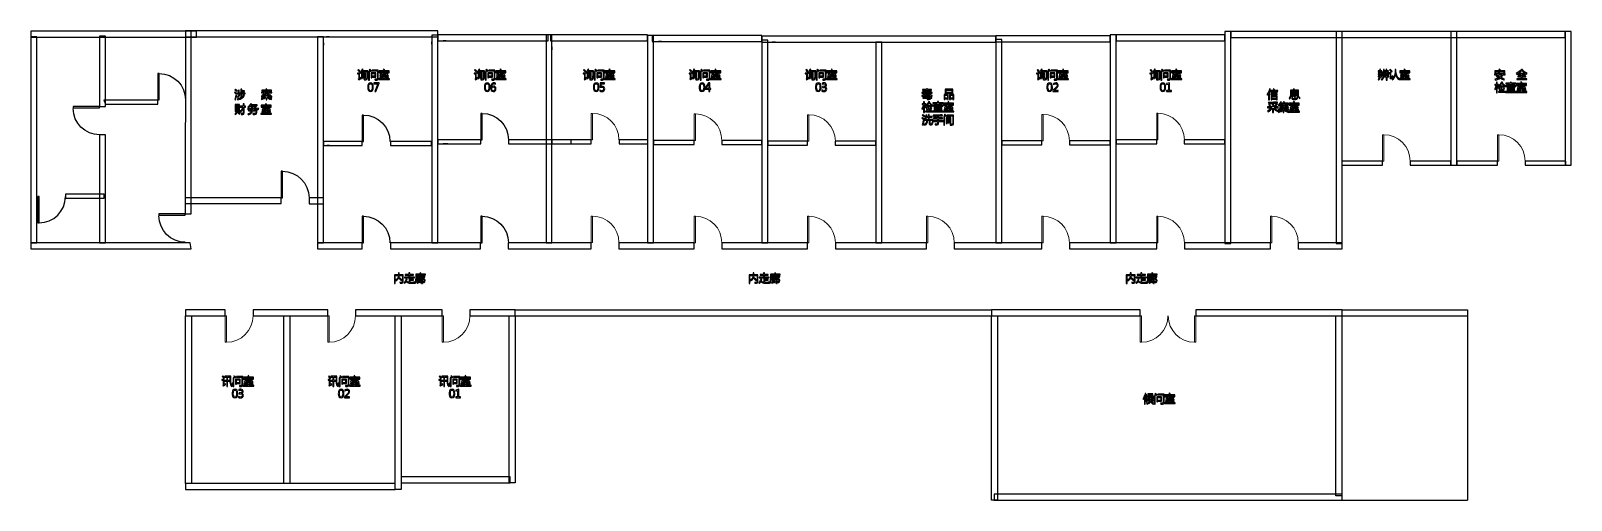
# Model space of a CAD drawing. Header units: millimetres. Extents: x 781 to 47484, y 534 to 14754.
import ezdxf

# ---------------------------------------------------------------- set-up
doc = ezdxf.new("R2010")
doc.units = ezdxf.units.MM
doc.header["$MEASUREMENT"] = 0
doc.layers.add('layer 1', color=7, linetype='Continuous')

msp = doc.modelspace()

# ---------------------------------------------------------------- linework, layer by layer
for p, q in [((15462, 6120), (29911, 6120)), ((15470, 6300), (29913, 6300)), ((40541, 6120), (44341, 6120)), ((44341, 6300), (44341, 534)), ((40536, 534), (44341, 534))]:
    msp.add_line(p, q)
at = {"color": 0}
msp.add_line((40541, 6300), (44341, 6300), dxfattribs=at)
at = {"layer": 'layer 1'}
for points in [[(783, 14561), (5800, 14561), (5800, 14741), (781, 14741), (783, 14561)], [(4632, 12660), (4672, 12660), (4672, 13460), (4632, 13460), (4632, 12660)], [(3048, 12534), (4632, 12534), (4632, 12654), (2996, 12654), (3048, 12534)], [(2068, 12460), (2068, 12420), (2868, 12420), (2868, 12460), (2068, 12460)], [(991, 8936), (1031, 8936), (1031, 9736), (991, 9736), (991, 8936)], [(1831, 9686), (3008, 9686), (3008, 9806), (1831, 9806), (1831, 9686)], [(4666, 9206), (4666, 9166), (5466, 9166), (5466, 9206), (4666, 9206)], [(1474, 8154), (5640, 8154), (5616, 8334), (783, 8334), (783, 8154)], [(783, 8154), (5640, 8154), (5616, 8334), (783, 8334), (783, 8154)]]:
    msp.add_lwpolyline(points, close=True, dxfattribs=at)
at = {"layer": 'layer 1', "color": 0}
for points in [[(5472, 14574), (13123, 14574), (13123, 14754), (5472, 14754), (5472, 14574)], [(13123, 14454), (16463, 14454), (16463, 14634), (13123, 14634), (13123, 14454)], [(16536, 14454), (19483, 14454), (19483, 14634), (16536, 14634), (16536, 14454)], [(19624, 14434), (22943, 14434), (22943, 14614), (19624, 14614), (19624, 14434)], [(22943, 14414), (30040, 14414), (30040, 14594), (22943, 14594), (22943, 14414)], [(30040, 14424), (33511, 14424), (33511, 14604), (30040, 14604), (30040, 14424)], [(33691, 14454), (36981, 14454), (36981, 14634), (33691, 14634), (33691, 14454)], [(37161, 14555), (47304, 14555), (47304, 14735), (37161, 14735), (37161, 14555)], [(10830, 11402), (10870, 11402), (10870, 12202), (10830, 12202), (10830, 11402)], [(14423, 11454), (14463, 11454), (14463, 12254), (14423, 12254), (14423, 11454)], [(9653, 11284), (10830, 11284), (10830, 11404), (9653, 11404), (9653, 11284)], [(11688, 11284), (12933, 11284), (12933, 11404), (11688, 11404), (11688, 11284)], [(13123, 11334), (14423, 11334), (14423, 11454), (13123, 11454), (13123, 11334)], [(15267, 11334), (17163, 11334), (17163, 11454), (15267, 11454), (15267, 11334)], [(16583, 11334), (17774, 11334), (17774, 11454), (16583, 11454), (16583, 11334)], [(18615, 11334), (19484, 11334), (19484, 11454), (18615, 11454), (18615, 11334)], [(19663, 11315), (20892, 11315), (20892, 11435), (19663, 11435), (19663, 11315)], [(21733, 11315), (22943, 11315), (22943, 11435), (21733, 11435), (21733, 11315)], [(23123, 11294), (24332, 11294), (24332, 11414), (23123, 11414), (23123, 11294)], [(25173, 11294), (26404, 11294), (26404, 11414), (25173, 11414), (25173, 11294)], [(30220, 11304), (31430, 11304), (31430, 11424), (30220, 11424), (30220, 11304)], [(32269, 11304), (33503, 11304), (33503, 11424), (32269, 11424), (32269, 11304)], [(33683, 11334), (34916, 11334), (34916, 11454), (33683, 11454), (33683, 11334)], [(35754, 11334), (36987, 11334), (36987, 11454), (35754, 11454), (35754, 11334)], [(40529, 10686), (41762, 10686), (41762, 10806), (40529, 10806), (40529, 10686)], [(42600, 10686), (43833, 10686), (43833, 10806), (42600, 10806), (42600, 10686)], [(44015, 10686), (45248, 10686), (45248, 10806), (44015, 10806), (44015, 10686)], [(46086, 10686), (47319, 10686), (47319, 10806), (46086, 10806), (46086, 10686)], [(8376, 9699), (8416, 9699), (8416, 10499), (8376, 10499), (8376, 9699)], [(5466, 9519), (8376, 9519), (8376, 9699), (5466, 9699), (5466, 9519)], [(9219, 9511), (9653, 9511), (9653, 9691), (9219, 9691), (9219, 9511)], [(9219, 9511), (9653, 9511), (9653, 9691), (9219, 9691), (9219, 9511)], [(10830, 8334), (10870, 8334), (10870, 9134), (10830, 9134), (10830, 8334)], [(14423, 8334), (14463, 8334), (14463, 9134), (14423, 9134), (14423, 8334)], [(9476, 8154), (10830, 8154), (10830, 8334), (9476, 8334), (9476, 8154)], [(11688, 8154), (14420, 8154), (14420, 8334), (11688, 8334), (11688, 8154)], [(15255, 8154), (17775, 8154), (17775, 8334), (15255, 8334), (15255, 8154)], [(18614, 8154), (20893, 8154), (20893, 8334), (18614, 8334), (18614, 8154)], [(21734, 8154), (24334, 8154), (24334, 8334), (21734, 8334), (21734, 8154)], [(25175, 8154), (27939, 8154), (27939, 8334), (25175, 8334), (25175, 8154)], [(28780, 8154), (31431, 8154), (31431, 8334), (28780, 8334), (28780, 8154)], [(32269, 8154), (34920, 8154), (34920, 8334), (32269, 8334), (32269, 8154)], [(35755, 8154), (38367, 8154), (38367, 8334), (35755, 8334), (35755, 8154)], [(39210, 8154), (40541, 8154), (40541, 8334), (39210, 8334), (39210, 8154)], [(5471, 6120), (6676, 6120), (6676, 6300), (5471, 6300), (5471, 6120)], [(7519, 6120), (9785, 6120), (9785, 6300), (7519, 6300), (7519, 6120)], [(10623, 6120), (13253, 6120), (13253, 6300), (10623, 6300), (10623, 6120)], [(14096, 6120), (15470, 6120), (15470, 6300), (14096, 6300), (14096, 6120)], [(29913, 6120), (34413, 6120), (34413, 6300), (29913, 6300), (29913, 6120)], [(36106, 6120), (40541, 6120), (40541, 6300), (36106, 6300), (36106, 6120)], [(5471, 859), (11832, 859), (11832, 1039), (5471, 1039), (5471, 859)], [(12012, 1060), (15314, 1060), (15314, 1240), (12012, 1240), (12012, 1060)], [(29987, 534), (40536, 534), (40536, 714), (29987, 714), (29987, 534)]]:
    msp.add_lwpolyline(points, close=True, dxfattribs=at)
at = {"layer": 'layer 1', "color": 0, "lineweight": 20}
for points in [[(17774, 11454), (17814, 11454), (17814, 12254), (17774, 12254), (17774, 11454)], [(20893, 11435), (20933, 11435), (20933, 12235), (20893, 12235), (20893, 11435)], [(24334, 11412), (24374, 11412), (24374, 12212), (24334, 12212), (24334, 11412)], [(31430, 11424), (31470, 11424), (31470, 12224), (31430, 12224), (31430, 11424)], [(34916, 11455), (34956, 11455), (34956, 12255), (34916, 12255), (34916, 11455)], [(41762, 10806), (41802, 10806), (41802, 11606), (41762, 11606), (41762, 10806)], [(45249, 10806), (45289, 10806), (45289, 11606), (45249, 11606), (45249, 10806)], [(17774, 8337), (17814, 8337), (17814, 9137), (17774, 9137), (17774, 8337)], [(20893, 8335), (20933, 8335), (20933, 9135), (20893, 9135), (20893, 8335)], [(24334, 8334), (24374, 8334), (24374, 9134), (24334, 9134), (24334, 8334)], [(27940, 8334), (27980, 8334), (27980, 9134), (27940, 9134), (27940, 8334)], [(31430, 8334), (31470, 8334), (31470, 9134), (31430, 9134), (31430, 8334)], [(34916, 8335), (34956, 8335), (34956, 9135), (34916, 9135), (34916, 8335)], [(38369, 8335), (38409, 8335), (38409, 9135), (38369, 9135), (38369, 8335)], [(6678, 5320), (6718, 5320), (6718, 6120), (6678, 6120), (6678, 5320)], [(9785, 5320), (9825, 5320), (9825, 6120), (9785, 6120), (9785, 5320)], [(13255, 5320), (13295, 5320), (13295, 6120), (13255, 6120), (13255, 5320)], [(34417, 5320), (34457, 5320), (34457, 6120), (34417, 6120), (34417, 5320)], [(36066, 5320), (36106, 5320), (36106, 6120), (36066, 6120), (36066, 5320)]]:
    msp.add_lwpolyline(points, close=True, dxfattribs=at)
at = {"layer": 'layer 1'}
for points, knots in [([(783, 8334), (783, 8334), (783, 14574), (783, 14574), (783, 14574), (783, 14574), (963, 14574), (963, 14574), (963, 14574), (963, 14574), (963, 8334), (963, 8334), (963, 8334), (963, 8334), (783, 8334), (783, 8334)], [0, 0, 0, 0, 0.25, 0.25, 0.25, 0.25, 0.5, 0.5, 0.5, 0.5, 0.75, 0.75, 0.75, 0.75, 1, 1, 1, 1]), ([(2868, 12460), (2868, 12460), (2868, 14594), (2868, 14594), (2868, 14594), (2868, 14594), (3048, 14593), (3048, 14593), (3048, 14593), (3048, 14593), (3048, 12460), (3048, 12460), (3048, 12460), (3048, 12460), (2868, 12460), (2868, 12460)], [0, 0, 0, 0, 0.25, 0.25, 0.25, 0.25, 0.5, 0.5, 0.5, 0.5, 0.75, 0.75, 0.75, 0.75, 1, 1, 1, 1]), ([(5466, 9206), (5466, 9206), (5472, 14754), (5472, 14754), (5472, 14754), (5472, 14754), (5646, 14754), (5646, 14754), (5646, 14754), (5646, 14754), (5646, 9206), (5646, 9206), (5646, 9206), (5646, 9206), (5466, 9206), (5466, 9206)], [0, 0, 0, 0, 0.25, 0.25, 0.25, 0.25, 0.5, 0.5, 0.5, 0.5, 0.75, 0.75, 0.75, 0.75, 1, 1, 1, 1]), ([(5466, 9206), (5466, 9206), (5472, 14754), (5472, 14754), (5472, 14754), (5472, 14754), (5646, 14754), (5646, 14754), (5646, 14754), (5646, 14754), (5646, 9206), (5646, 9206), (5646, 9206), (5646, 9206), (5466, 9206), (5466, 9206)], [0, 0, 0, 0, 0.25, 0.25, 0.25, 0.25, 0.5, 0.5, 0.5, 0.5, 0.75, 0.75, 0.75, 0.75, 1, 1, 1, 1]), ([(6968, 12901), (6992, 12884), (7011, 12869), (7026, 12856), (7026, 12856), (7026, 12856), (7007, 12835), (7007, 12835), (7007, 12835), (6993, 12850), (6975, 12865), (6952, 12882), (6952, 12882), (6952, 12882), (6968, 12901), (6968, 12901)], [0, 0, 0, 0, 0.25, 0.25, 0.25, 0.25, 0.5, 0.5, 0.5, 0.5, 0.75, 0.75, 0.75, 0.75, 1, 1, 1, 1]), ([(7001, 12805), (7011, 12800), (7020, 12797), (7028, 12795), (7028, 12795), (7015, 12752), (7003, 12709), (6992, 12667), (6992, 12667), (6992, 12667), (6962, 12678), (6962, 12678), (6962, 12678), (6976, 12713), (6989, 12756), (7001, 12805)], [0, 0, 0, 0, 0.25, 0.25, 0.25, 0.25, 0.5, 0.5, 0.5, 0.5, 0.75, 0.75, 0.75, 0.75, 1, 1, 1, 1]), ([(6983, 12983), (7001, 12970), (7023, 12954), (7046, 12935), (7046, 12935), (7046, 12935), (7029, 12915), (7029, 12915), (7029, 12915), (7007, 12936), (6986, 12952), (6967, 12964), (6967, 12964), (6967, 12964), (6983, 12983), (6983, 12983)], [0, 0, 0, 0, 0.25, 0.25, 0.25, 0.25, 0.5, 0.5, 0.5, 0.5, 0.75, 0.75, 0.75, 0.75, 1, 1, 1, 1]), ([(7037, 12867), (7037, 12867), (7075, 12867), (7075, 12867), (7075, 12867), (7075, 12867), (7075, 12956), (7075, 12956), (7075, 12956), (7075, 12956), (7100, 12956), (7100, 12956), (7100, 12956), (7100, 12956), (7100, 12867), (7100, 12867), (7100, 12867), (7100, 12867), (7153, 12867), (7153, 12867), (7153, 12867), (7153, 12867), (7153, 12989), (7153, 12989), (7153, 12989), (7153, 12989), (7177, 12989), (7177, 12989), (7177, 12989), (7177, 12989), (7177, 12939), (7177, 12939), (7177, 12939), (7177, 12939), (7264, 12939), (7264, 12939), (7264, 12939), (7264, 12939), (7264, 12915), (7264, 12915), (7264, 12915), (7264, 12915), (7177, 12915), (7177, 12915), (7177, 12915), (7177, 12915), (7177, 12867), (7177, 12867), (7177, 12867), (7177, 12867), (7276, 12867), (7276, 12867), (7276, 12867), (7276, 12867), (7276, 12844), (7276, 12844), (7276, 12844), (7276, 12844), (7037, 12844), (7037, 12844), (7037, 12844), (7037, 12844), (7037, 12867), (7037, 12867)], [0, 0, 0, 0, 0.0625, 0.0625, 0.0625, 0.0625, 0.125, 0.125, 0.125, 0.125, 0.1875, 0.1875, 0.1875, 0.1875, 0.25, 0.25, 0.25, 0.25, 0.3125, 0.3125, 0.3125, 0.3125, 0.375, 0.375, 0.375, 0.375, 0.4375, 0.4375, 0.4375, 0.4375, 0.5, 0.5, 0.5, 0.5, 0.5625, 0.5625, 0.5625, 0.5625, 0.625, 0.625, 0.625, 0.625, 0.6875, 0.6875, 0.6875, 0.6875, 0.75, 0.75, 0.75, 0.75, 0.8125, 0.8125, 0.8125, 0.8125, 0.875, 0.875, 0.875, 0.875, 0.9375, 0.9375, 0.9375, 0.9375, 1, 1, 1, 1]), ([(7043, 12690), (7138, 12707), (7203, 12748), (7238, 12815), (7238, 12815), (7238, 12815), (7260, 12804), (7260, 12804), (7260, 12804), (7223, 12732), (7155, 12686), (7055, 12664), (7055, 12664), (7052, 12672), (7048, 12680), (7043, 12690)], [0, 0, 0, 0, 0.25, 0.25, 0.25, 0.25, 0.5, 0.5, 0.5, 0.5, 0.75, 0.75, 0.75, 0.75, 1, 1, 1, 1]), ([(7094, 12819), (7094, 12819), (7117, 12807), (7117, 12807), (7117, 12807), (7104, 12785), (7087, 12760), (7065, 12730), (7065, 12730), (7059, 12735), (7052, 12740), (7044, 12744), (7044, 12744), (7064, 12770), (7081, 12795), (7094, 12819)], [0, 0, 0, 0, 0.25, 0.25, 0.25, 0.25, 0.5, 0.5, 0.5, 0.5, 0.75, 0.75, 0.75, 0.75, 1, 1, 1, 1]), ([(7151, 12836), (7151, 12836), (7176, 12836), (7176, 12836), (7176, 12836), (7176, 12836), (7176, 12750), (7176, 12750), (7176, 12750), (7176, 12750), (7151, 12750), (7151, 12750), (7151, 12750), (7151, 12750), (7151, 12836), (7151, 12836)], [0, 0, 0, 0, 0.25, 0.25, 0.25, 0.25, 0.5, 0.5, 0.5, 0.5, 0.75, 0.75, 0.75, 0.75, 1, 1, 1, 1]), ([(8093, 12699), (8086, 12691), (8079, 12682), (8074, 12675), (8074, 12675), (8016, 12692), (7971, 12713), (7940, 12739), (7940, 12739), (7940, 12739), (7940, 12664), (7940, 12664), (7940, 12664), (7940, 12664), (7916, 12664), (7916, 12664), (7916, 12664), (7916, 12664), (7916, 12738), (7916, 12738), (7916, 12738), (7883, 12715), (7839, 12693), (7783, 12674), (7783, 12674), (7778, 12681), (7772, 12688), (7764, 12697), (7764, 12697), (7821, 12711), (7866, 12729), (7899, 12749), (7899, 12749), (7899, 12749), (7772, 12749), (7772, 12749), (7772, 12749), (7772, 12749), (7772, 12772), (7772, 12772), (7772, 12772), (7772, 12772), (7916, 12772), (7916, 12772), (7916, 12772), (7916, 12772), (7916, 12799), (7916, 12799), (7916, 12799), (7916, 12799), (7940, 12799), (7940, 12799), (7940, 12799), (7940, 12799), (7940, 12772), (7940, 12772), (7940, 12772), (7940, 12772), (8087, 12772), (8087, 12772), (8087, 12772), (8087, 12772), (8087, 12749), (8087, 12749), (8087, 12749), (8087, 12749), (7958, 12749), (7958, 12749), (7958, 12749), (7993, 12726), (8038, 12709), (8093, 12699)], [0, 0, 0, 0, 0.055556, 0.055556, 0.055556, 0.055556, 0.111111, 0.111111, 0.111111, 0.111111, 0.166667, 0.166667, 0.166667, 0.166667, 0.222222, 0.222222, 0.222222, 0.222222, 0.277778, 0.277778, 0.277778, 0.277778, 0.333333, 0.333333, 0.333333, 0.333333, 0.388889, 0.388889, 0.388889, 0.388889, 0.444444, 0.444444, 0.444444, 0.444444, 0.5, 0.5, 0.5, 0.5, 0.555556, 0.555556, 0.555556, 0.555556, 0.611111, 0.611111, 0.611111, 0.611111, 0.666667, 0.666667, 0.666667, 0.666667, 0.722222, 0.722222, 0.722222, 0.722222, 0.777778, 0.777778, 0.777778, 0.777778, 0.833333, 0.833333, 0.833333, 0.833333, 0.888889, 0.888889, 0.888889, 0.888889, 0.944444, 0.944444, 0.944444, 0.944444, 1, 1, 1, 1]), ([(7781, 12806), (7834, 12812), (7876, 12819), (7905, 12827), (7905, 12827), (7879, 12834), (7852, 12841), (7825, 12848), (7825, 12848), (7834, 12858), (7843, 12867), (7851, 12877), (7851, 12877), (7851, 12877), (7772, 12877), (7772, 12877), (7772, 12877), (7772, 12877), (7772, 12899), (7772, 12899), (7772, 12899), (7772, 12899), (7869, 12899), (7869, 12899), (7869, 12899), (7877, 12909), (7885, 12920), (7892, 12930), (7892, 12930), (7892, 12930), (7919, 12922), (7919, 12922), (7919, 12922), (7913, 12914), (7906, 12906), (7900, 12899), (7900, 12899), (7900, 12899), (8084, 12899), (8084, 12899), (8084, 12899), (8084, 12899), (8084, 12877), (8084, 12877), (8084, 12877), (8084, 12877), (8013, 12877), (8013, 12877), (8013, 12877), (8003, 12858), (7989, 12843), (7971, 12831), (7971, 12831), (8002, 12823), (8032, 12815), (8060, 12808), (8060, 12808), (8060, 12808), (8049, 12785), (8049, 12785), (8049, 12785), (8014, 12796), (7979, 12807), (7942, 12817), (7942, 12817), (7909, 12804), (7858, 12793), (7791, 12784), (7791, 12784), (7788, 12791), (7785, 12799), (7781, 12806)], [0, 0, 0, 0, 0.055556, 0.055556, 0.055556, 0.055556, 0.111111, 0.111111, 0.111111, 0.111111, 0.166667, 0.166667, 0.166667, 0.166667, 0.222222, 0.222222, 0.222222, 0.222222, 0.277778, 0.277778, 0.277778, 0.277778, 0.333333, 0.333333, 0.333333, 0.333333, 0.388889, 0.388889, 0.388889, 0.388889, 0.444444, 0.444444, 0.444444, 0.444444, 0.5, 0.5, 0.5, 0.5, 0.555556, 0.555556, 0.555556, 0.555556, 0.611111, 0.611111, 0.611111, 0.611111, 0.666667, 0.666667, 0.666667, 0.666667, 0.722222, 0.722222, 0.722222, 0.722222, 0.777778, 0.777778, 0.777778, 0.777778, 0.833333, 0.833333, 0.833333, 0.833333, 0.888889, 0.888889, 0.888889, 0.888889, 0.944444, 0.944444, 0.944444, 0.944444, 1, 1, 1, 1]), ([(7781, 12960), (7781, 12960), (7920, 12960), (7920, 12960), (7920, 12960), (7915, 12968), (7911, 12976), (7905, 12984), (7905, 12984), (7905, 12984), (7929, 12994), (7929, 12994), (7929, 12994), (7936, 12983), (7943, 12972), (7949, 12960), (7949, 12960), (7949, 12960), (8075, 12960), (8075, 12960), (8075, 12960), (8075, 12960), (8075, 12910), (8075, 12910), (8075, 12910), (8075, 12910), (8050, 12910), (8050, 12910), (8050, 12910), (8050, 12910), (8050, 12939), (8050, 12939), (8050, 12939), (8050, 12939), (7806, 12939), (7806, 12939), (7806, 12939), (7806, 12939), (7806, 12910), (7806, 12910), (7806, 12910), (7806, 12910), (7781, 12910), (7781, 12910), (7781, 12910), (7781, 12910), (7781, 12960), (7781, 12960)], [0, 0, 0, 0, 0.083333, 0.083333, 0.083333, 0.083333, 0.166667, 0.166667, 0.166667, 0.166667, 0.25, 0.25, 0.25, 0.25, 0.333333, 0.333333, 0.333333, 0.333333, 0.416667, 0.416667, 0.416667, 0.416667, 0.5, 0.5, 0.5, 0.5, 0.583333, 0.583333, 0.583333, 0.583333, 0.666667, 0.666667, 0.666667, 0.666667, 0.75, 0.75, 0.75, 0.75, 0.833333, 0.833333, 0.833333, 0.833333, 0.916667, 0.916667, 0.916667, 0.916667, 1, 1, 1, 1]), ([(7863, 12859), (7890, 12852), (7915, 12845), (7940, 12839), (7940, 12839), (7960, 12848), (7975, 12860), (7986, 12877), (7986, 12877), (7986, 12877), (7880, 12877), (7880, 12877), (7880, 12877), (7875, 12871), (7869, 12865), (7863, 12859)], [0, 0, 0, 0, 0.25, 0.25, 0.25, 0.25, 0.5, 0.5, 0.5, 0.5, 0.75, 0.75, 0.75, 0.75, 1, 1, 1, 1]), ([(7032, 12473), (7032, 12473), (7055, 12473), (7055, 12473), (7055, 12473), (7055, 12473), (7055, 12403), (7055, 12403), (7055, 12403), (7055, 12362), (7053, 12330), (7048, 12307), (7048, 12307), (7048, 12307), (7059, 12317), (7059, 12317), (7059, 12317), (7076, 12298), (7097, 12276), (7121, 12249), (7121, 12249), (7120, 12248), (7112, 12242), (7098, 12231), (7098, 12231), (7082, 12252), (7064, 12274), (7045, 12295), (7045, 12295), (7037, 12270), (7016, 12244), (6982, 12217), (6982, 12217), (6977, 12224), (6971, 12232), (6964, 12239), (6964, 12239), (6992, 12258), (7011, 12277), (7019, 12297), (7019, 12297), (7027, 12316), (7032, 12348), (7032, 12393), (7032, 12393), (7032, 12393), (7032, 12473), (7032, 12473)], [0, 0, 0, 0, 0.083333, 0.083333, 0.083333, 0.083333, 0.166667, 0.166667, 0.166667, 0.166667, 0.25, 0.25, 0.25, 0.25, 0.333333, 0.333333, 0.333333, 0.333333, 0.416667, 0.416667, 0.416667, 0.416667, 0.5, 0.5, 0.5, 0.5, 0.583333, 0.583333, 0.583333, 0.583333, 0.666667, 0.666667, 0.666667, 0.666667, 0.75, 0.75, 0.75, 0.75, 0.833333, 0.833333, 0.833333, 0.833333, 0.916667, 0.916667, 0.916667, 0.916667, 1, 1, 1, 1]), ([(6980, 12525), (6980, 12525), (7107, 12525), (7107, 12525), (7107, 12525), (7107, 12525), (7107, 12317), (7107, 12317), (7107, 12317), (7107, 12317), (7083, 12317), (7083, 12317), (7083, 12317), (7083, 12317), (7083, 12501), (7083, 12501), (7083, 12501), (7083, 12501), (7004, 12501), (7004, 12501), (7004, 12501), (7004, 12501), (7004, 12315), (7004, 12315), (7004, 12315), (7004, 12315), (6980, 12315), (6980, 12315), (6980, 12315), (6980, 12315), (6980, 12525), (6980, 12525)], [0, 0, 0, 0, 0.125, 0.125, 0.125, 0.125, 0.25, 0.25, 0.25, 0.25, 0.375, 0.375, 0.375, 0.375, 0.5, 0.5, 0.5, 0.5, 0.625, 0.625, 0.625, 0.625, 0.75, 0.75, 0.75, 0.75, 0.875, 0.875, 0.875, 0.875, 1, 1, 1, 1]), ([(7123, 12470), (7123, 12470), (7223, 12470), (7223, 12470), (7223, 12470), (7223, 12470), (7223, 12540), (7223, 12540), (7223, 12540), (7223, 12540), (7249, 12540), (7249, 12540), (7249, 12540), (7249, 12540), (7249, 12470), (7249, 12470), (7249, 12470), (7249, 12470), (7291, 12470), (7291, 12470), (7291, 12470), (7291, 12470), (7291, 12446), (7291, 12446), (7291, 12446), (7291, 12446), (7249, 12446), (7249, 12446), (7249, 12446), (7249, 12446), (7249, 12268), (7249, 12268), (7249, 12268), (7249, 12238), (7235, 12223), (7207, 12223), (7207, 12223), (7200, 12223), (7185, 12223), (7160, 12223), (7160, 12223), (7159, 12232), (7157, 12242), (7155, 12251), (7155, 12251), (7176, 12250), (7192, 12249), (7202, 12249), (7202, 12249), (7216, 12249), (7223, 12257), (7223, 12273), (7223, 12273), (7223, 12273), (7223, 12410), (7223, 12410), (7223, 12410), (7194, 12355), (7160, 12311), (7121, 12277), (7121, 12277), (7116, 12284), (7110, 12290), (7102, 12297), (7102, 12297), (7149, 12338), (7187, 12387), (7216, 12446), (7216, 12446), (7216, 12446), (7123, 12446), (7123, 12446), (7123, 12446), (7123, 12446), (7123, 12470), (7123, 12470)], [0, 0, 0, 0, 0.052632, 0.052632, 0.052632, 0.052632, 0.105263, 0.105263, 0.105263, 0.105263, 0.157895, 0.157895, 0.157895, 0.157895, 0.210526, 0.210526, 0.210526, 0.210526, 0.263158, 0.263158, 0.263158, 0.263158, 0.315789, 0.315789, 0.315789, 0.315789, 0.368421, 0.368421, 0.368421, 0.368421, 0.421053, 0.421053, 0.421053, 0.421053, 0.473684, 0.473684, 0.473684, 0.473684, 0.526316, 0.526316, 0.526316, 0.526316, 0.578947, 0.578947, 0.578947, 0.578947, 0.631579, 0.631579, 0.631579, 0.631579, 0.684211, 0.684211, 0.684211, 0.684211, 0.736842, 0.736842, 0.736842, 0.736842, 0.789474, 0.789474, 0.789474, 0.789474, 0.842105, 0.842105, 0.842105, 0.842105, 0.894737, 0.894737, 0.894737, 0.894737, 0.947368, 0.947368, 0.947368, 0.947368, 1, 1, 1, 1]), ([(7453, 12546), (7453, 12546), (7478, 12535), (7478, 12535), (7478, 12535), (7473, 12527), (7468, 12519), (7462, 12511), (7462, 12511), (7462, 12511), (7641, 12511), (7641, 12511), (7641, 12511), (7641, 12511), (7641, 12489), (7641, 12489), (7641, 12489), (7621, 12464), (7593, 12442), (7557, 12424), (7557, 12424), (7594, 12410), (7638, 12402), (7690, 12399), (7690, 12399), (7683, 12389), (7676, 12379), (7671, 12371), (7671, 12371), (7614, 12378), (7565, 12391), (7527, 12409), (7527, 12409), (7483, 12391), (7430, 12376), (7368, 12365), (7368, 12365), (7364, 12372), (7360, 12380), (7354, 12388), (7354, 12388), (7409, 12397), (7457, 12409), (7498, 12424), (7498, 12424), (7473, 12440), (7453, 12458), (7438, 12479), (7438, 12479), (7421, 12459), (7402, 12440), (7381, 12422), (7381, 12422), (7374, 12430), (7368, 12436), (7363, 12440), (7363, 12440), (7403, 12473), (7434, 12508), (7453, 12546)], [0, 0, 0, 0, 0.066667, 0.066667, 0.066667, 0.066667, 0.133333, 0.133333, 0.133333, 0.133333, 0.2, 0.2, 0.2, 0.2, 0.266667, 0.266667, 0.266667, 0.266667, 0.333333, 0.333333, 0.333333, 0.333333, 0.4, 0.4, 0.4, 0.4, 0.466667, 0.466667, 0.466667, 0.466667, 0.533333, 0.533333, 0.533333, 0.533333, 0.6, 0.6, 0.6, 0.6, 0.666667, 0.666667, 0.666667, 0.666667, 0.733333, 0.733333, 0.733333, 0.733333, 0.8, 0.8, 0.8, 0.8, 0.866667, 0.866667, 0.866667, 0.866667, 0.933333, 0.933333, 0.933333, 0.933333, 1, 1, 1, 1]), ([(7384, 12352), (7384, 12352), (7480, 12352), (7480, 12352), (7480, 12352), (7481, 12362), (7483, 12374), (7484, 12387), (7484, 12387), (7484, 12387), (7511, 12387), (7511, 12387), (7511, 12387), (7509, 12374), (7508, 12362), (7506, 12352), (7506, 12352), (7506, 12352), (7640, 12352), (7640, 12352), (7640, 12352), (7637, 12312), (7635, 12285), (7633, 12269), (7633, 12269), (7630, 12238), (7611, 12222), (7578, 12222), (7578, 12222), (7565, 12221), (7545, 12222), (7519, 12223), (7519, 12223), (7518, 12231), (7516, 12240), (7514, 12250), (7514, 12250), (7540, 12248), (7561, 12247), (7577, 12247), (7577, 12247), (7596, 12247), (7606, 12257), (7608, 12275), (7608, 12275), (7610, 12292), (7612, 12309), (7613, 12328), (7613, 12328), (7613, 12328), (7502, 12328), (7502, 12328), (7502, 12328), (7491, 12275), (7450, 12237), (7379, 12213), (7379, 12213), (7374, 12220), (7369, 12227), (7363, 12235), (7363, 12235), (7426, 12255), (7464, 12287), (7475, 12328), (7475, 12328), (7475, 12328), (7384, 12328), (7384, 12328), (7384, 12328), (7384, 12328), (7384, 12352), (7384, 12352)], [0, 0, 0, 0, 0.055556, 0.055556, 0.055556, 0.055556, 0.111111, 0.111111, 0.111111, 0.111111, 0.166667, 0.166667, 0.166667, 0.166667, 0.222222, 0.222222, 0.222222, 0.222222, 0.277778, 0.277778, 0.277778, 0.277778, 0.333333, 0.333333, 0.333333, 0.333333, 0.388889, 0.388889, 0.388889, 0.388889, 0.444444, 0.444444, 0.444444, 0.444444, 0.5, 0.5, 0.5, 0.5, 0.555556, 0.555556, 0.555556, 0.555556, 0.611111, 0.611111, 0.611111, 0.611111, 0.666667, 0.666667, 0.666667, 0.666667, 0.722222, 0.722222, 0.722222, 0.722222, 0.777778, 0.777778, 0.777778, 0.777778, 0.833333, 0.833333, 0.833333, 0.833333, 0.888889, 0.888889, 0.888889, 0.888889, 0.944444, 0.944444, 0.944444, 0.944444, 1, 1, 1, 1]), ([(7606, 12489), (7606, 12489), (7458, 12489), (7458, 12489), (7458, 12489), (7476, 12468), (7499, 12450), (7527, 12437), (7527, 12437), (7559, 12452), (7585, 12469), (7606, 12489)], [0, 0, 0, 0, 0.333333, 0.333333, 0.333333, 0.333333, 0.666667, 0.666667, 0.666667, 0.666667, 1, 1, 1, 1]), ([(7755, 12252), (7755, 12252), (7904, 12252), (7904, 12252), (7904, 12252), (7904, 12252), (7904, 12291), (7904, 12291), (7904, 12291), (7904, 12291), (7785, 12291), (7785, 12291), (7785, 12291), (7785, 12291), (7785, 12314), (7785, 12314), (7785, 12314), (7785, 12314), (7904, 12314), (7904, 12314), (7904, 12314), (7904, 12314), (7904, 12352), (7904, 12352), (7904, 12352), (7881, 12351), (7858, 12350), (7837, 12349), (7837, 12349), (7826, 12348), (7815, 12347), (7803, 12345), (7803, 12345), (7803, 12345), (7792, 12372), (7792, 12372), (7792, 12372), (7801, 12376), (7810, 12380), (7819, 12386), (7819, 12386), (7835, 12397), (7849, 12408), (7862, 12419), (7862, 12419), (7862, 12419), (7802, 12419), (7802, 12419), (7802, 12419), (7802, 12419), (7802, 12442), (7802, 12442), (7802, 12442), (7802, 12442), (8035, 12442), (8035, 12442), (8035, 12442), (8035, 12442), (8035, 12419), (8035, 12419), (8035, 12419), (8035, 12419), (7901, 12419), (7901, 12419), (7901, 12419), (7883, 12405), (7863, 12389), (7840, 12373), (7840, 12373), (7888, 12375), (7935, 12377), (7983, 12378), (7983, 12378), (7976, 12385), (7969, 12391), (7961, 12398), (7961, 12398), (7961, 12398), (7979, 12415), (7979, 12415), (7979, 12415), (8007, 12393), (8031, 12372), (8052, 12353), (8052, 12353), (8052, 12353), (8030, 12333), (8030, 12333), (8030, 12333), (8023, 12340), (8016, 12348), (8008, 12356), (8008, 12356), (7981, 12355), (7956, 12354), (7931, 12353), (7931, 12353), (7931, 12353), (7931, 12314), (7931, 12314), (7931, 12314), (7931, 12314), (8050, 12314), (8050, 12314), (8050, 12314), (8050, 12314), (8050, 12291), (8050, 12291), (8050, 12291), (8050, 12291), (7931, 12291), (7931, 12291), (7931, 12291), (7931, 12291), (7931, 12252), (7931, 12252), (7931, 12252), (7931, 12252), (8080, 12252), (8080, 12252), (8080, 12252), (8080, 12252), (8080, 12230), (8080, 12230), (8080, 12230), (8080, 12230), (7755, 12230), (7755, 12230), (7755, 12230), (7755, 12230), (7755, 12252), (7755, 12252)], [0, 0, 0, 0, 0.030303, 0.030303, 0.030303, 0.030303, 0.060606, 0.060606, 0.060606, 0.060606, 0.090909, 0.090909, 0.090909, 0.090909, 0.121212, 0.121212, 0.121212, 0.121212, 0.151515, 0.151515, 0.151515, 0.151515, 0.181818, 0.181818, 0.181818, 0.181818, 0.212121, 0.212121, 0.212121, 0.212121, 0.242424, 0.242424, 0.242424, 0.242424, 0.272727, 0.272727, 0.272727, 0.272727, 0.30303, 0.30303, 0.30303, 0.30303, 0.333333, 0.333333, 0.333333, 0.333333, 0.363636, 0.363636, 0.363636, 0.363636, 0.393939, 0.393939, 0.393939, 0.393939, 0.424242, 0.424242, 0.424242, 0.424242, 0.454545, 0.454545, 0.454545, 0.454545, 0.484848, 0.484848, 0.484848, 0.484848, 0.515152, 0.515152, 0.515152, 0.515152, 0.545455, 0.545455, 0.545455, 0.545455, 0.575758, 0.575758, 0.575758, 0.575758, 0.606061, 0.606061, 0.606061, 0.606061, 0.636364, 0.636364, 0.636364, 0.636364, 0.666667, 0.666667, 0.666667, 0.666667, 0.69697, 0.69697, 0.69697, 0.69697, 0.727273, 0.727273, 0.727273, 0.727273, 0.757576, 0.757576, 0.757576, 0.757576, 0.787879, 0.787879, 0.787879, 0.787879, 0.818182, 0.818182, 0.818182, 0.818182, 0.848485, 0.848485, 0.848485, 0.848485, 0.878788, 0.878788, 0.878788, 0.878788, 0.909091, 0.909091, 0.909091, 0.909091, 0.939394, 0.939394, 0.939394, 0.939394, 0.969697, 0.969697, 0.969697, 0.969697, 1, 1, 1, 1]), ([(7767, 12499), (7767, 12499), (7912, 12499), (7912, 12499), (7912, 12499), (7905, 12510), (7899, 12522), (7891, 12534), (7891, 12534), (7891, 12534), (7914, 12545), (7914, 12545), (7914, 12545), (7922, 12533), (7930, 12520), (7938, 12506), (7938, 12506), (7938, 12506), (7922, 12499), (7922, 12499), (7922, 12499), (7922, 12499), (8069, 12499), (8069, 12499), (8069, 12499), (8069, 12499), (8069, 12439), (8069, 12439), (8069, 12439), (8069, 12439), (8043, 12439), (8043, 12439), (8043, 12439), (8043, 12439), (8043, 12476), (8043, 12476), (8043, 12476), (8043, 12476), (7793, 12476), (7793, 12476), (7793, 12476), (7793, 12476), (7793, 12439), (7793, 12439), (7793, 12439), (7793, 12439), (7767, 12439), (7767, 12439), (7767, 12439), (7767, 12439), (7767, 12499), (7767, 12499)], [0, 0, 0, 0, 0.076923, 0.076923, 0.076923, 0.076923, 0.153846, 0.153846, 0.153846, 0.153846, 0.230769, 0.230769, 0.230769, 0.230769, 0.307692, 0.307692, 0.307692, 0.307692, 0.384615, 0.384615, 0.384615, 0.384615, 0.461538, 0.461538, 0.461538, 0.461538, 0.538462, 0.538462, 0.538462, 0.538462, 0.615385, 0.615385, 0.615385, 0.615385, 0.692308, 0.692308, 0.692308, 0.692308, 0.769231, 0.769231, 0.769231, 0.769231, 0.846154, 0.846154, 0.846154, 0.846154, 0.923077, 0.923077, 0.923077, 0.923077, 1, 1, 1, 1]), ([(2868, 8334), (2868, 8334), (2868, 11604), (2868, 11604), (2868, 11604), (2868, 11604), (3048, 11604), (3048, 11604), (3048, 11604), (3048, 11604), (3048, 8334), (3048, 8334), (3048, 8334), (3048, 8334), (2868, 8334), (2868, 8334)], [0, 0, 0, 0, 0.25, 0.25, 0.25, 0.25, 0.5, 0.5, 0.5, 0.5, 0.75, 0.75, 0.75, 0.75, 1, 1, 1, 1])]:
    msp.add_open_spline(points, degree=3, knots=knots, dxfattribs=at)
at = {"layer": 'layer 1', "color": 0}
for points, knots in [([(9473, 8334), (9473, 8334), (9473, 14574), (9473, 14574), (9473, 14574), (9473, 14574), (9653, 14574), (9653, 14574), (9653, 14574), (9653, 14574), (9653, 8334), (9653, 8334), (9653, 8334), (9653, 8334), (9473, 8334), (9473, 8334)], [0, 0, 0, 0, 0.25, 0.25, 0.25, 0.25, 0.5, 0.5, 0.5, 0.5, 0.75, 0.75, 0.75, 0.75, 1, 1, 1, 1]), ([(12943, 8334), (12943, 8334), (12943, 14625), (12943, 14625), (12943, 14625), (12943, 14625), (13123, 14625), (13123, 14625), (13123, 14625), (13123, 14625), (13123, 8334), (13123, 8334), (13123, 8334), (13123, 8334), (12943, 8334), (12943, 8334)], [0, 0, 0, 0, 0.25, 0.25, 0.25, 0.25, 0.5, 0.5, 0.5, 0.5, 0.75, 0.75, 0.75, 0.75, 1, 1, 1, 1]), ([(16403, 8334), (16403, 8334), (16403, 14634), (16403, 14634), (16403, 14634), (16403, 14634), (16583, 14634), (16583, 14634), (16583, 14634), (16583, 14634), (16583, 8334), (16583, 8334), (16583, 8334), (16583, 8334), (16403, 8334), (16403, 8334)], [0, 0, 0, 0, 0.25, 0.25, 0.25, 0.25, 0.5, 0.5, 0.5, 0.5, 0.75, 0.75, 0.75, 0.75, 1, 1, 1, 1]), ([(19483, 8334), (19483, 8334), (19483, 14615), (19483, 14615), (19483, 14615), (19483, 14615), (19663, 14615), (19663, 14615), (19663, 14615), (19663, 14615), (19663, 8334), (19663, 8334), (19663, 8334), (19663, 8334), (19483, 8334), (19483, 8334)], [0, 0, 0, 0, 0.25, 0.25, 0.25, 0.25, 0.5, 0.5, 0.5, 0.5, 0.75, 0.75, 0.75, 0.75, 1, 1, 1, 1]), ([(30040, 8334), (30040, 8334), (30040, 14488), (30040, 14488), (30040, 14488), (30040, 14488), (30220, 14488), (30220, 14488), (30220, 14488), (30220, 14488), (30220, 8334), (30220, 8334), (30220, 8334), (30220, 8334), (30040, 8334), (30040, 8334)], [0, 0, 0, 0, 0.25, 0.25, 0.25, 0.25, 0.5, 0.5, 0.5, 0.5, 0.75, 0.75, 0.75, 0.75, 1, 1, 1, 1]), ([(33511, 8334), (33511, 8334), (33511, 14634), (33511, 14634), (33511, 14634), (33511, 14634), (33691, 14634), (33691, 14634), (33691, 14634), (33691, 14634), (33691, 8334), (33691, 8334), (33691, 8334), (33691, 8334), (33511, 8334), (33511, 8334)], [0, 0, 0, 0, 0.25, 0.25, 0.25, 0.25, 0.5, 0.5, 0.5, 0.5, 0.75, 0.75, 0.75, 0.75, 1, 1, 1, 1]), ([(36981, 8314), (36981, 8314), (36981, 14736), (36981, 14736), (36981, 14736), (36981, 14736), (37161, 14736), (37161, 14736), (37161, 14736), (37161, 14736), (37161, 8314), (37161, 8314), (37161, 8314), (37161, 8314), (36981, 8314), (36981, 8314)], [0, 0, 0, 0, 0.25, 0.25, 0.25, 0.25, 0.5, 0.5, 0.5, 0.5, 0.75, 0.75, 0.75, 0.75, 1, 1, 1, 1]), ([(40361, 8314), (40361, 8314), (40361, 14732), (40361, 14732), (40361, 14732), (40361, 14732), (40541, 14732), (40541, 14732), (40541, 14732), (40541, 14732), (40541, 8314), (40541, 8314), (40541, 8314), (40541, 8314), (40361, 8314), (40361, 8314)], [0, 0, 0, 0, 0.25, 0.25, 0.25, 0.25, 0.5, 0.5, 0.5, 0.5, 0.75, 0.75, 0.75, 0.75, 1, 1, 1, 1]), ([(43834, 10685), (43834, 10685), (43834, 14732), (43834, 14732), (43834, 14732), (43834, 14732), (44014, 14732), (44014, 14732), (44014, 14732), (44014, 14732), (44014, 10685), (44014, 10685), (44014, 10685), (44014, 10685), (43834, 10685), (43834, 10685)], [0, 0, 0, 0, 0.25, 0.25, 0.25, 0.25, 0.5, 0.5, 0.5, 0.5, 0.75, 0.75, 0.75, 0.75, 1, 1, 1, 1]), ([(47304, 10685), (47304, 10685), (47304, 14732), (47304, 14732), (47304, 14732), (47304, 14732), (47484, 14732), (47484, 14732), (47484, 14732), (47484, 14732), (47484, 10685), (47484, 10685), (47484, 10685), (47484, 10685), (47304, 10685), (47304, 10685)], [0, 0, 0, 0, 0.25, 0.25, 0.25, 0.25, 0.5, 0.5, 0.5, 0.5, 0.75, 0.75, 0.75, 0.75, 1, 1, 1, 1]), ([(22943, 8334), (22943, 8334), (22943, 14469), (22943, 14469), (22943, 14469), (22943, 14469), (23123, 14469), (23123, 14469), (23123, 14469), (23123, 14469), (23123, 8334), (23123, 8334), (23123, 8334), (23123, 8334), (22943, 8334), (22943, 8334)], [0, 0, 0, 0, 0.25, 0.25, 0.25, 0.25, 0.5, 0.5, 0.5, 0.5, 0.75, 0.75, 0.75, 0.75, 1, 1, 1, 1]), ([(26403, 8334), (26403, 8334), (26403, 14414), (26403, 14414), (26403, 14414), (26403, 14414), (26583, 14414), (26583, 14414), (26583, 14414), (26583, 14414), (26583, 8334), (26583, 8334), (26583, 8334), (26583, 8334), (26403, 8334), (26403, 8334)], [0, 0, 0, 0, 0.25, 0.25, 0.25, 0.25, 0.5, 0.5, 0.5, 0.5, 0.75, 0.75, 0.75, 0.75, 1, 1, 1, 1]), ([(10717, 13582), (10741, 13557), (10758, 13539), (10769, 13527), (10769, 13527), (10769, 13527), (10747, 13508), (10747, 13508), (10747, 13508), (10733, 13526), (10716, 13545), (10697, 13565), (10697, 13565), (10697, 13565), (10717, 13582), (10717, 13582)], [0, 0, 0, 0, 0.25, 0.25, 0.25, 0.25, 0.5, 0.5, 0.5, 0.5, 0.75, 0.75, 0.75, 0.75, 1, 1, 1, 1]), ([(10763, 13480), (10790, 13512), (10813, 13548), (10832, 13590), (10832, 13590), (10832, 13590), (10857, 13581), (10857, 13581), (10857, 13581), (10851, 13569), (10845, 13557), (10839, 13547), (10839, 13547), (10839, 13547), (11000, 13547), (11000, 13547), (11000, 13547), (10998, 13446), (10995, 13373), (10994, 13328), (10994, 13328), (10992, 13288), (10975, 13268), (10942, 13268), (10942, 13268), (10922, 13268), (10904, 13269), (10888, 13270), (10888, 13270), (10887, 13279), (10885, 13288), (10882, 13299), (10882, 13299), (10902, 13296), (10920, 13294), (10936, 13294), (10936, 13294), (10956, 13294), (10966, 13307), (10968, 13333), (10968, 13333), (10970, 13382), (10972, 13446), (10973, 13523), (10973, 13523), (10973, 13523), (10825, 13523), (10825, 13523), (10825, 13523), (10812, 13501), (10799, 13482), (10785, 13465), (10785, 13465), (10779, 13469), (10772, 13474), (10763, 13480)], [0, 0, 0, 0, 0.071429, 0.071429, 0.071429, 0.071429, 0.142857, 0.142857, 0.142857, 0.142857, 0.214286, 0.214286, 0.214286, 0.214286, 0.285714, 0.285714, 0.285714, 0.285714, 0.357143, 0.357143, 0.357143, 0.357143, 0.428571, 0.428571, 0.428571, 0.428571, 0.5, 0.5, 0.5, 0.5, 0.571429, 0.571429, 0.571429, 0.571429, 0.642857, 0.642857, 0.642857, 0.642857, 0.714286, 0.714286, 0.714286, 0.714286, 0.785714, 0.785714, 0.785714, 0.785714, 0.857143, 0.857143, 0.857143, 0.857143, 0.928571, 0.928571, 0.928571, 0.928571, 1, 1, 1, 1]), ([(11040, 13571), (11040, 13571), (11059, 13588), (11059, 13588), (11059, 13588), (11071, 13576), (11087, 13560), (11107, 13540), (11107, 13540), (11107, 13540), (11085, 13521), (11085, 13521), (11085, 13521), (11066, 13543), (11051, 13560), (11040, 13571)], [0, 0, 0, 0, 0.25, 0.25, 0.25, 0.25, 0.5, 0.5, 0.5, 0.5, 0.75, 0.75, 0.75, 0.75, 1, 1, 1, 1]), ([(11127, 13542), (11127, 13542), (11127, 13567), (11127, 13567), (11127, 13567), (11127, 13567), (11316, 13567), (11316, 13567), (11316, 13567), (11316, 13567), (11316, 13311), (11316, 13311), (11316, 13311), (11316, 13279), (11302, 13263), (11273, 13263), (11273, 13263), (11254, 13263), (11236, 13263), (11218, 13264), (11218, 13264), (11218, 13270), (11216, 13279), (11213, 13291), (11213, 13291), (11231, 13289), (11249, 13289), (11266, 13289), (11266, 13289), (11282, 13289), (11290, 13297), (11290, 13314), (11290, 13314), (11290, 13314), (11290, 13542), (11290, 13542), (11290, 13542), (11290, 13542), (11127, 13542), (11127, 13542)], [0, 0, 0, 0, 0.1, 0.1, 0.1, 0.1, 0.2, 0.2, 0.2, 0.2, 0.3, 0.3, 0.3, 0.3, 0.4, 0.4, 0.4, 0.4, 0.5, 0.5, 0.5, 0.5, 0.6, 0.6, 0.6, 0.6, 0.7, 0.7, 0.7, 0.7, 0.8, 0.8, 0.8, 0.8, 0.9, 0.9, 0.9, 0.9, 1, 1, 1, 1]), ([(11341, 13545), (11341, 13545), (11486, 13545), (11486, 13545), (11486, 13545), (11480, 13557), (11473, 13568), (11465, 13580), (11465, 13580), (11465, 13580), (11489, 13591), (11489, 13591), (11489, 13591), (11497, 13579), (11505, 13566), (11513, 13552), (11513, 13552), (11513, 13552), (11496, 13545), (11496, 13545), (11496, 13545), (11496, 13545), (11644, 13545), (11644, 13545), (11644, 13545), (11644, 13545), (11644, 13485), (11644, 13485), (11644, 13485), (11644, 13485), (11617, 13485), (11617, 13485), (11617, 13485), (11617, 13485), (11617, 13522), (11617, 13522), (11617, 13522), (11617, 13522), (11368, 13522), (11368, 13522), (11368, 13522), (11368, 13522), (11368, 13485), (11368, 13485), (11368, 13485), (11368, 13485), (11341, 13485), (11341, 13485), (11341, 13485), (11341, 13485), (11341, 13545), (11341, 13545)], [0, 0, 0, 0, 0.076923, 0.076923, 0.076923, 0.076923, 0.153846, 0.153846, 0.153846, 0.153846, 0.230769, 0.230769, 0.230769, 0.230769, 0.307692, 0.307692, 0.307692, 0.307692, 0.384615, 0.384615, 0.384615, 0.384615, 0.461538, 0.461538, 0.461538, 0.461538, 0.538462, 0.538462, 0.538462, 0.538462, 0.615385, 0.615385, 0.615385, 0.615385, 0.692308, 0.692308, 0.692308, 0.692308, 0.769231, 0.769231, 0.769231, 0.769231, 0.846154, 0.846154, 0.846154, 0.846154, 0.923077, 0.923077, 0.923077, 0.923077, 1, 1, 1, 1]), ([(14255, 13582), (14279, 13557), (14297, 13539), (14307, 13527), (14307, 13527), (14307, 13527), (14285, 13508), (14285, 13508), (14285, 13508), (14271, 13526), (14255, 13545), (14236, 13565), (14236, 13565), (14236, 13565), (14255, 13582), (14255, 13582)], [0, 0, 0, 0, 0.25, 0.25, 0.25, 0.25, 0.5, 0.5, 0.5, 0.5, 0.75, 0.75, 0.75, 0.75, 1, 1, 1, 1]), ([(14301, 13480), (14329, 13512), (14352, 13548), (14370, 13590), (14370, 13590), (14370, 13590), (14395, 13581), (14395, 13581), (14395, 13581), (14389, 13569), (14383, 13557), (14377, 13547), (14377, 13547), (14377, 13547), (14539, 13547), (14539, 13547), (14539, 13547), (14536, 13446), (14534, 13373), (14532, 13328), (14532, 13328), (14530, 13288), (14513, 13268), (14480, 13268), (14480, 13268), (14460, 13268), (14442, 13269), (14426, 13270), (14426, 13270), (14425, 13279), (14423, 13288), (14421, 13299), (14421, 13299), (14440, 13296), (14458, 13294), (14474, 13294), (14474, 13294), (14494, 13294), (14505, 13307), (14506, 13333), (14506, 13333), (14508, 13382), (14510, 13446), (14512, 13523), (14512, 13523), (14512, 13523), (14364, 13523), (14364, 13523), (14364, 13523), (14350, 13501), (14337, 13482), (14323, 13465), (14323, 13465), (14318, 13469), (14310, 13474), (14301, 13480)], [0, 0, 0, 0, 0.071429, 0.071429, 0.071429, 0.071429, 0.142857, 0.142857, 0.142857, 0.142857, 0.214286, 0.214286, 0.214286, 0.214286, 0.285714, 0.285714, 0.285714, 0.285714, 0.357143, 0.357143, 0.357143, 0.357143, 0.428571, 0.428571, 0.428571, 0.428571, 0.5, 0.5, 0.5, 0.5, 0.571429, 0.571429, 0.571429, 0.571429, 0.642857, 0.642857, 0.642857, 0.642857, 0.714286, 0.714286, 0.714286, 0.714286, 0.785714, 0.785714, 0.785714, 0.785714, 0.857143, 0.857143, 0.857143, 0.857143, 0.928571, 0.928571, 0.928571, 0.928571, 1, 1, 1, 1]), ([(14578, 13571), (14578, 13571), (14597, 13588), (14597, 13588), (14597, 13588), (14609, 13576), (14625, 13560), (14645, 13540), (14645, 13540), (14645, 13540), (14623, 13521), (14623, 13521), (14623, 13521), (14605, 13543), (14589, 13560), (14578, 13571)], [0, 0, 0, 0, 0.25, 0.25, 0.25, 0.25, 0.5, 0.5, 0.5, 0.5, 0.75, 0.75, 0.75, 0.75, 1, 1, 1, 1]), ([(14665, 13542), (14665, 13542), (14665, 13567), (14665, 13567), (14665, 13567), (14665, 13567), (14854, 13567), (14854, 13567), (14854, 13567), (14854, 13567), (14854, 13311), (14854, 13311), (14854, 13311), (14854, 13279), (14840, 13263), (14811, 13263), (14811, 13263), (14792, 13263), (14774, 13263), (14757, 13264), (14757, 13264), (14756, 13270), (14754, 13279), (14752, 13291), (14752, 13291), (14770, 13289), (14787, 13289), (14804, 13289), (14804, 13289), (14820, 13289), (14829, 13297), (14829, 13314), (14829, 13314), (14829, 13314), (14829, 13542), (14829, 13542), (14829, 13542), (14829, 13542), (14665, 13542), (14665, 13542)], [0, 0, 0, 0, 0.1, 0.1, 0.1, 0.1, 0.2, 0.2, 0.2, 0.2, 0.3, 0.3, 0.3, 0.3, 0.4, 0.4, 0.4, 0.4, 0.5, 0.5, 0.5, 0.5, 0.6, 0.6, 0.6, 0.6, 0.7, 0.7, 0.7, 0.7, 0.8, 0.8, 0.8, 0.8, 0.9, 0.9, 0.9, 0.9, 1, 1, 1, 1]), ([(14880, 13545), (14880, 13545), (15025, 13545), (15025, 13545), (15025, 13545), (15018, 13557), (15011, 13568), (15004, 13580), (15004, 13580), (15004, 13580), (15027, 13591), (15027, 13591), (15027, 13591), (15035, 13579), (15043, 13566), (15051, 13552), (15051, 13552), (15051, 13552), (15035, 13545), (15035, 13545), (15035, 13545), (15035, 13545), (15182, 13545), (15182, 13545), (15182, 13545), (15182, 13545), (15182, 13485), (15182, 13485), (15182, 13485), (15182, 13485), (15156, 13485), (15156, 13485), (15156, 13485), (15156, 13485), (15156, 13522), (15156, 13522), (15156, 13522), (15156, 13522), (14906, 13522), (14906, 13522), (14906, 13522), (14906, 13522), (14906, 13485), (14906, 13485), (14906, 13485), (14906, 13485), (14880, 13485), (14880, 13485), (14880, 13485), (14880, 13485), (14880, 13545), (14880, 13545)], [0, 0, 0, 0, 0.076923, 0.076923, 0.076923, 0.076923, 0.153846, 0.153846, 0.153846, 0.153846, 0.230769, 0.230769, 0.230769, 0.230769, 0.307692, 0.307692, 0.307692, 0.307692, 0.384615, 0.384615, 0.384615, 0.384615, 0.461538, 0.461538, 0.461538, 0.461538, 0.538462, 0.538462, 0.538462, 0.538462, 0.615385, 0.615385, 0.615385, 0.615385, 0.692308, 0.692308, 0.692308, 0.692308, 0.769231, 0.769231, 0.769231, 0.769231, 0.846154, 0.846154, 0.846154, 0.846154, 0.923077, 0.923077, 0.923077, 0.923077, 1, 1, 1, 1]), ([(17562, 13582), (17586, 13557), (17604, 13539), (17615, 13527), (17615, 13527), (17615, 13527), (17592, 13508), (17592, 13508), (17592, 13508), (17578, 13526), (17562, 13545), (17543, 13565), (17543, 13565), (17543, 13565), (17562, 13582), (17562, 13582)], [0, 0, 0, 0, 0.25, 0.25, 0.25, 0.25, 0.5, 0.5, 0.5, 0.5, 0.75, 0.75, 0.75, 0.75, 1, 1, 1, 1]), ([(17609, 13480), (17636, 13512), (17659, 13548), (17677, 13590), (17677, 13590), (17677, 13590), (17702, 13581), (17702, 13581), (17702, 13581), (17696, 13569), (17690, 13557), (17685, 13547), (17685, 13547), (17685, 13547), (17846, 13547), (17846, 13547), (17846, 13547), (17843, 13446), (17841, 13373), (17839, 13328), (17839, 13328), (17837, 13288), (17820, 13268), (17788, 13268), (17788, 13268), (17767, 13268), (17750, 13269), (17734, 13270), (17734, 13270), (17732, 13279), (17730, 13288), (17728, 13299), (17728, 13299), (17748, 13296), (17765, 13294), (17781, 13294), (17781, 13294), (17801, 13294), (17812, 13307), (17813, 13333), (17813, 13333), (17816, 13382), (17817, 13446), (17819, 13523), (17819, 13523), (17819, 13523), (17671, 13523), (17671, 13523), (17671, 13523), (17658, 13501), (17644, 13482), (17630, 13465), (17630, 13465), (17625, 13469), (17618, 13474), (17609, 13480)], [0, 0, 0, 0, 0.071429, 0.071429, 0.071429, 0.071429, 0.142857, 0.142857, 0.142857, 0.142857, 0.214286, 0.214286, 0.214286, 0.214286, 0.285714, 0.285714, 0.285714, 0.285714, 0.357143, 0.357143, 0.357143, 0.357143, 0.428571, 0.428571, 0.428571, 0.428571, 0.5, 0.5, 0.5, 0.5, 0.571429, 0.571429, 0.571429, 0.571429, 0.642857, 0.642857, 0.642857, 0.642857, 0.714286, 0.714286, 0.714286, 0.714286, 0.785714, 0.785714, 0.785714, 0.785714, 0.857143, 0.857143, 0.857143, 0.857143, 0.928571, 0.928571, 0.928571, 0.928571, 1, 1, 1, 1]), ([(17885, 13571), (17885, 13571), (17904, 13588), (17904, 13588), (17904, 13588), (17916, 13576), (17932, 13560), (17952, 13540), (17952, 13540), (17952, 13540), (17931, 13521), (17931, 13521), (17931, 13521), (17912, 13543), (17897, 13560), (17885, 13571)], [0, 0, 0, 0, 0.25, 0.25, 0.25, 0.25, 0.5, 0.5, 0.5, 0.5, 0.75, 0.75, 0.75, 0.75, 1, 1, 1, 1]), ([(17972, 13542), (17972, 13542), (17972, 13567), (17972, 13567), (17972, 13567), (17972, 13567), (18162, 13567), (18162, 13567), (18162, 13567), (18162, 13567), (18162, 13311), (18162, 13311), (18162, 13311), (18162, 13279), (18147, 13263), (18118, 13263), (18118, 13263), (18099, 13263), (18081, 13263), (18064, 13264), (18064, 13264), (18063, 13270), (18061, 13279), (18059, 13291), (18059, 13291), (18077, 13289), (18095, 13289), (18112, 13289), (18112, 13289), (18128, 13289), (18136, 13297), (18136, 13314), (18136, 13314), (18136, 13314), (18136, 13542), (18136, 13542), (18136, 13542), (18136, 13542), (17972, 13542), (17972, 13542)], [0, 0, 0, 0, 0.1, 0.1, 0.1, 0.1, 0.2, 0.2, 0.2, 0.2, 0.3, 0.3, 0.3, 0.3, 0.4, 0.4, 0.4, 0.4, 0.5, 0.5, 0.5, 0.5, 0.6, 0.6, 0.6, 0.6, 0.7, 0.7, 0.7, 0.7, 0.8, 0.8, 0.8, 0.8, 0.9, 0.9, 0.9, 0.9, 1, 1, 1, 1]), ([(18187, 13545), (18187, 13545), (18332, 13545), (18332, 13545), (18332, 13545), (18326, 13557), (18319, 13568), (18311, 13580), (18311, 13580), (18311, 13580), (18334, 13591), (18334, 13591), (18334, 13591), (18343, 13579), (18350, 13566), (18358, 13552), (18358, 13552), (18358, 13552), (18342, 13545), (18342, 13545), (18342, 13545), (18342, 13545), (18489, 13545), (18489, 13545), (18489, 13545), (18489, 13545), (18489, 13485), (18489, 13485), (18489, 13485), (18489, 13485), (18463, 13485), (18463, 13485), (18463, 13485), (18463, 13485), (18463, 13522), (18463, 13522), (18463, 13522), (18463, 13522), (18213, 13522), (18213, 13522), (18213, 13522), (18213, 13522), (18213, 13485), (18213, 13485), (18213, 13485), (18213, 13485), (18187, 13485), (18187, 13485), (18187, 13485), (18187, 13485), (18187, 13545), (18187, 13545)], [0, 0, 0, 0, 0.076923, 0.076923, 0.076923, 0.076923, 0.153846, 0.153846, 0.153846, 0.153846, 0.230769, 0.230769, 0.230769, 0.230769, 0.307692, 0.307692, 0.307692, 0.307692, 0.384615, 0.384615, 0.384615, 0.384615, 0.461538, 0.461538, 0.461538, 0.461538, 0.538462, 0.538462, 0.538462, 0.538462, 0.615385, 0.615385, 0.615385, 0.615385, 0.692308, 0.692308, 0.692308, 0.692308, 0.769231, 0.769231, 0.769231, 0.769231, 0.846154, 0.846154, 0.846154, 0.846154, 0.923077, 0.923077, 0.923077, 0.923077, 1, 1, 1, 1]), ([(20770, 13582), (20794, 13557), (20812, 13539), (20823, 13527), (20823, 13527), (20823, 13527), (20800, 13508), (20800, 13508), (20800, 13508), (20786, 13526), (20770, 13545), (20751, 13565), (20751, 13565), (20751, 13565), (20770, 13582), (20770, 13582)], [0, 0, 0, 0, 0.25, 0.25, 0.25, 0.25, 0.5, 0.5, 0.5, 0.5, 0.75, 0.75, 0.75, 0.75, 1, 1, 1, 1]), ([(20817, 13480), (20844, 13512), (20867, 13548), (20885, 13590), (20885, 13590), (20885, 13590), (20910, 13581), (20910, 13581), (20910, 13581), (20904, 13569), (20898, 13557), (20893, 13547), (20893, 13547), (20893, 13547), (21054, 13547), (21054, 13547), (21054, 13547), (21051, 13446), (21049, 13373), (21047, 13328), (21047, 13328), (21045, 13288), (21028, 13268), (20996, 13268), (20996, 13268), (20975, 13268), (20958, 13269), (20942, 13270), (20942, 13270), (20940, 13279), (20938, 13288), (20936, 13299), (20936, 13299), (20956, 13296), (20973, 13294), (20989, 13294), (20989, 13294), (21009, 13294), (21020, 13307), (21021, 13333), (21021, 13333), (21024, 13382), (21025, 13446), (21027, 13523), (21027, 13523), (21027, 13523), (20879, 13523), (20879, 13523), (20879, 13523), (20866, 13501), (20852, 13482), (20838, 13465), (20838, 13465), (20833, 13469), (20826, 13474), (20817, 13480)], [0, 0, 0, 0, 0.071429, 0.071429, 0.071429, 0.071429, 0.142857, 0.142857, 0.142857, 0.142857, 0.214286, 0.214286, 0.214286, 0.214286, 0.285714, 0.285714, 0.285714, 0.285714, 0.357143, 0.357143, 0.357143, 0.357143, 0.428571, 0.428571, 0.428571, 0.428571, 0.5, 0.5, 0.5, 0.5, 0.571429, 0.571429, 0.571429, 0.571429, 0.642857, 0.642857, 0.642857, 0.642857, 0.714286, 0.714286, 0.714286, 0.714286, 0.785714, 0.785714, 0.785714, 0.785714, 0.857143, 0.857143, 0.857143, 0.857143, 0.928571, 0.928571, 0.928571, 0.928571, 1, 1, 1, 1]), ([(21093, 13571), (21093, 13571), (21112, 13588), (21112, 13588), (21112, 13588), (21124, 13576), (21140, 13560), (21160, 13540), (21160, 13540), (21160, 13540), (21139, 13521), (21139, 13521), (21139, 13521), (21120, 13543), (21105, 13560), (21093, 13571)], [0, 0, 0, 0, 0.25, 0.25, 0.25, 0.25, 0.5, 0.5, 0.5, 0.5, 0.75, 0.75, 0.75, 0.75, 1, 1, 1, 1]), ([(21180, 13542), (21180, 13542), (21180, 13567), (21180, 13567), (21180, 13567), (21180, 13567), (21370, 13567), (21370, 13567), (21370, 13567), (21370, 13567), (21370, 13311), (21370, 13311), (21370, 13311), (21370, 13279), (21355, 13263), (21326, 13263), (21326, 13263), (21307, 13263), (21289, 13263), (21272, 13264), (21272, 13264), (21271, 13270), (21269, 13279), (21267, 13291), (21267, 13291), (21285, 13289), (21303, 13289), (21320, 13289), (21320, 13289), (21336, 13289), (21344, 13297), (21344, 13314), (21344, 13314), (21344, 13314), (21344, 13542), (21344, 13542), (21344, 13542), (21344, 13542), (21180, 13542), (21180, 13542)], [0, 0, 0, 0, 0.1, 0.1, 0.1, 0.1, 0.2, 0.2, 0.2, 0.2, 0.3, 0.3, 0.3, 0.3, 0.4, 0.4, 0.4, 0.4, 0.5, 0.5, 0.5, 0.5, 0.6, 0.6, 0.6, 0.6, 0.7, 0.7, 0.7, 0.7, 0.8, 0.8, 0.8, 0.8, 0.9, 0.9, 0.9, 0.9, 1, 1, 1, 1]), ([(21395, 13545), (21395, 13545), (21540, 13545), (21540, 13545), (21540, 13545), (21534, 13557), (21527, 13568), (21519, 13580), (21519, 13580), (21519, 13580), (21542, 13591), (21542, 13591), (21542, 13591), (21551, 13579), (21558, 13566), (21566, 13552), (21566, 13552), (21566, 13552), (21550, 13545), (21550, 13545), (21550, 13545), (21550, 13545), (21697, 13545), (21697, 13545), (21697, 13545), (21697, 13545), (21697, 13485), (21697, 13485), (21697, 13485), (21697, 13485), (21671, 13485), (21671, 13485), (21671, 13485), (21671, 13485), (21671, 13522), (21671, 13522), (21671, 13522), (21671, 13522), (21421, 13522), (21421, 13522), (21421, 13522), (21421, 13522), (21421, 13485), (21421, 13485), (21421, 13485), (21421, 13485), (21395, 13485), (21395, 13485), (21395, 13485), (21395, 13485), (21395, 13545), (21395, 13545)], [0, 0, 0, 0, 0.076923, 0.076923, 0.076923, 0.076923, 0.153846, 0.153846, 0.153846, 0.153846, 0.230769, 0.230769, 0.230769, 0.230769, 0.307692, 0.307692, 0.307692, 0.307692, 0.384615, 0.384615, 0.384615, 0.384615, 0.461538, 0.461538, 0.461538, 0.461538, 0.538462, 0.538462, 0.538462, 0.538462, 0.615385, 0.615385, 0.615385, 0.615385, 0.692308, 0.692308, 0.692308, 0.692308, 0.769231, 0.769231, 0.769231, 0.769231, 0.846154, 0.846154, 0.846154, 0.846154, 0.923077, 0.923077, 0.923077, 0.923077, 1, 1, 1, 1]), ([(24294, 13582), (24318, 13557), (24336, 13539), (24347, 13527), (24347, 13527), (24347, 13527), (24324, 13508), (24324, 13508), (24324, 13508), (24310, 13526), (24294, 13545), (24275, 13565), (24275, 13565), (24275, 13565), (24294, 13582), (24294, 13582)], [0, 0, 0, 0, 0.25, 0.25, 0.25, 0.25, 0.5, 0.5, 0.5, 0.5, 0.75, 0.75, 0.75, 0.75, 1, 1, 1, 1]), ([(24341, 13480), (24368, 13512), (24391, 13548), (24409, 13590), (24409, 13590), (24409, 13590), (24434, 13581), (24434, 13581), (24434, 13581), (24429, 13569), (24423, 13557), (24417, 13547), (24417, 13547), (24417, 13547), (24578, 13547), (24578, 13547), (24578, 13547), (24575, 13446), (24573, 13373), (24571, 13328), (24571, 13328), (24570, 13288), (24552, 13268), (24520, 13268), (24520, 13268), (24500, 13268), (24482, 13269), (24466, 13270), (24466, 13270), (24464, 13279), (24463, 13288), (24460, 13299), (24460, 13299), (24480, 13296), (24497, 13294), (24513, 13294), (24513, 13294), (24533, 13294), (24544, 13307), (24545, 13333), (24545, 13333), (24548, 13382), (24550, 13446), (24551, 13523), (24551, 13523), (24551, 13523), (24403, 13523), (24403, 13523), (24403, 13523), (24390, 13501), (24376, 13482), (24362, 13465), (24362, 13465), (24357, 13469), (24350, 13474), (24341, 13480)], [0, 0, 0, 0, 0.071429, 0.071429, 0.071429, 0.071429, 0.142857, 0.142857, 0.142857, 0.142857, 0.214286, 0.214286, 0.214286, 0.214286, 0.285714, 0.285714, 0.285714, 0.285714, 0.357143, 0.357143, 0.357143, 0.357143, 0.428571, 0.428571, 0.428571, 0.428571, 0.5, 0.5, 0.5, 0.5, 0.571429, 0.571429, 0.571429, 0.571429, 0.642857, 0.642857, 0.642857, 0.642857, 0.714286, 0.714286, 0.714286, 0.714286, 0.785714, 0.785714, 0.785714, 0.785714, 0.857143, 0.857143, 0.857143, 0.857143, 0.928571, 0.928571, 0.928571, 0.928571, 1, 1, 1, 1]), ([(24617, 13571), (24617, 13571), (24636, 13588), (24636, 13588), (24636, 13588), (24648, 13576), (24664, 13560), (24684, 13540), (24684, 13540), (24684, 13540), (24663, 13521), (24663, 13521), (24663, 13521), (24644, 13543), (24629, 13560), (24617, 13571)], [0, 0, 0, 0, 0.25, 0.25, 0.25, 0.25, 0.5, 0.5, 0.5, 0.5, 0.75, 0.75, 0.75, 0.75, 1, 1, 1, 1]), ([(24704, 13542), (24704, 13542), (24704, 13567), (24704, 13567), (24704, 13567), (24704, 13567), (24894, 13567), (24894, 13567), (24894, 13567), (24894, 13567), (24894, 13311), (24894, 13311), (24894, 13311), (24894, 13279), (24879, 13263), (24850, 13263), (24850, 13263), (24832, 13263), (24813, 13263), (24796, 13264), (24796, 13264), (24795, 13270), (24793, 13279), (24791, 13291), (24791, 13291), (24809, 13289), (24827, 13289), (24844, 13289), (24844, 13289), (24860, 13289), (24868, 13297), (24868, 13314), (24868, 13314), (24868, 13314), (24868, 13542), (24868, 13542), (24868, 13542), (24868, 13542), (24704, 13542), (24704, 13542)], [0, 0, 0, 0, 0.1, 0.1, 0.1, 0.1, 0.2, 0.2, 0.2, 0.2, 0.3, 0.3, 0.3, 0.3, 0.4, 0.4, 0.4, 0.4, 0.5, 0.5, 0.5, 0.5, 0.6, 0.6, 0.6, 0.6, 0.7, 0.7, 0.7, 0.7, 0.8, 0.8, 0.8, 0.8, 0.9, 0.9, 0.9, 0.9, 1, 1, 1, 1]), ([(24919, 13545), (24919, 13545), (25064, 13545), (25064, 13545), (25064, 13545), (25058, 13557), (25051, 13568), (25043, 13580), (25043, 13580), (25043, 13580), (25066, 13591), (25066, 13591), (25066, 13591), (25075, 13579), (25083, 13566), (25090, 13552), (25090, 13552), (25090, 13552), (25074, 13545), (25074, 13545), (25074, 13545), (25074, 13545), (25221, 13545), (25221, 13545), (25221, 13545), (25221, 13545), (25221, 13485), (25221, 13485), (25221, 13485), (25221, 13485), (25195, 13485), (25195, 13485), (25195, 13485), (25195, 13485), (25195, 13522), (25195, 13522), (25195, 13522), (25195, 13522), (24945, 13522), (24945, 13522), (24945, 13522), (24945, 13522), (24945, 13485), (24945, 13485), (24945, 13485), (24945, 13485), (24919, 13485), (24919, 13485), (24919, 13485), (24919, 13485), (24919, 13545), (24919, 13545)], [0, 0, 0, 0, 0.076923, 0.076923, 0.076923, 0.076923, 0.153846, 0.153846, 0.153846, 0.153846, 0.230769, 0.230769, 0.230769, 0.230769, 0.307692, 0.307692, 0.307692, 0.307692, 0.384615, 0.384615, 0.384615, 0.384615, 0.461538, 0.461538, 0.461538, 0.461538, 0.538462, 0.538462, 0.538462, 0.538462, 0.615385, 0.615385, 0.615385, 0.615385, 0.692308, 0.692308, 0.692308, 0.692308, 0.769231, 0.769231, 0.769231, 0.769231, 0.846154, 0.846154, 0.846154, 0.846154, 0.923077, 0.923077, 0.923077, 0.923077, 1, 1, 1, 1]), ([(31308, 13582), (31332, 13557), (31350, 13539), (31361, 13527), (31361, 13527), (31361, 13527), (31338, 13508), (31338, 13508), (31338, 13508), (31324, 13526), (31308, 13545), (31289, 13565), (31289, 13565), (31289, 13565), (31308, 13582), (31308, 13582)], [0, 0, 0, 0, 0.25, 0.25, 0.25, 0.25, 0.5, 0.5, 0.5, 0.5, 0.75, 0.75, 0.75, 0.75, 1, 1, 1, 1]), ([(31355, 13480), (31382, 13512), (31405, 13548), (31423, 13590), (31423, 13590), (31423, 13590), (31448, 13581), (31448, 13581), (31448, 13581), (31442, 13569), (31437, 13557), (31431, 13547), (31431, 13547), (31431, 13547), (31592, 13547), (31592, 13547), (31592, 13547), (31589, 13446), (31587, 13373), (31585, 13328), (31585, 13328), (31583, 13288), (31566, 13268), (31534, 13268), (31534, 13268), (31514, 13268), (31496, 13269), (31480, 13270), (31480, 13270), (31478, 13279), (31476, 13288), (31474, 13299), (31474, 13299), (31494, 13296), (31511, 13294), (31527, 13294), (31527, 13294), (31547, 13294), (31558, 13307), (31559, 13333), (31559, 13333), (31562, 13382), (31563, 13446), (31565, 13523), (31565, 13523), (31565, 13523), (31417, 13523), (31417, 13523), (31417, 13523), (31404, 13501), (31390, 13482), (31376, 13465), (31376, 13465), (31371, 13469), (31364, 13474), (31355, 13480)], [0, 0, 0, 0, 0.071429, 0.071429, 0.071429, 0.071429, 0.142857, 0.142857, 0.142857, 0.142857, 0.214286, 0.214286, 0.214286, 0.214286, 0.285714, 0.285714, 0.285714, 0.285714, 0.357143, 0.357143, 0.357143, 0.357143, 0.428571, 0.428571, 0.428571, 0.428571, 0.5, 0.5, 0.5, 0.5, 0.571429, 0.571429, 0.571429, 0.571429, 0.642857, 0.642857, 0.642857, 0.642857, 0.714286, 0.714286, 0.714286, 0.714286, 0.785714, 0.785714, 0.785714, 0.785714, 0.857143, 0.857143, 0.857143, 0.857143, 0.928571, 0.928571, 0.928571, 0.928571, 1, 1, 1, 1]), ([(31631, 13571), (31631, 13571), (31650, 13588), (31650, 13588), (31650, 13588), (31662, 13576), (31678, 13560), (31698, 13540), (31698, 13540), (31698, 13540), (31677, 13521), (31677, 13521), (31677, 13521), (31658, 13543), (31643, 13560), (31631, 13571)], [0, 0, 0, 0, 0.25, 0.25, 0.25, 0.25, 0.5, 0.5, 0.5, 0.5, 0.75, 0.75, 0.75, 0.75, 1, 1, 1, 1]), ([(31718, 13542), (31718, 13542), (31718, 13567), (31718, 13567), (31718, 13567), (31718, 13567), (31908, 13567), (31908, 13567), (31908, 13567), (31908, 13567), (31908, 13311), (31908, 13311), (31908, 13311), (31908, 13279), (31893, 13263), (31864, 13263), (31864, 13263), (31845, 13263), (31827, 13263), (31810, 13264), (31810, 13264), (31809, 13270), (31807, 13279), (31805, 13291), (31805, 13291), (31823, 13289), (31841, 13289), (31858, 13289), (31858, 13289), (31874, 13289), (31882, 13297), (31882, 13314), (31882, 13314), (31882, 13314), (31882, 13542), (31882, 13542), (31882, 13542), (31882, 13542), (31718, 13542), (31718, 13542)], [0, 0, 0, 0, 0.1, 0.1, 0.1, 0.1, 0.2, 0.2, 0.2, 0.2, 0.3, 0.3, 0.3, 0.3, 0.4, 0.4, 0.4, 0.4, 0.5, 0.5, 0.5, 0.5, 0.6, 0.6, 0.6, 0.6, 0.7, 0.7, 0.7, 0.7, 0.8, 0.8, 0.8, 0.8, 0.9, 0.9, 0.9, 0.9, 1, 1, 1, 1]), ([(31933, 13545), (31933, 13545), (32078, 13545), (32078, 13545), (32078, 13545), (32072, 13557), (32065, 13568), (32057, 13580), (32057, 13580), (32057, 13580), (32080, 13591), (32080, 13591), (32080, 13591), (32089, 13579), (32097, 13566), (32104, 13552), (32104, 13552), (32104, 13552), (32088, 13545), (32088, 13545), (32088, 13545), (32088, 13545), (32235, 13545), (32235, 13545), (32235, 13545), (32235, 13545), (32235, 13485), (32235, 13485), (32235, 13485), (32235, 13485), (32209, 13485), (32209, 13485), (32209, 13485), (32209, 13485), (32209, 13522), (32209, 13522), (32209, 13522), (32209, 13522), (31959, 13522), (31959, 13522), (31959, 13522), (31959, 13522), (31959, 13485), (31959, 13485), (31959, 13485), (31959, 13485), (31933, 13485), (31933, 13485), (31933, 13485), (31933, 13485), (31933, 13545), (31933, 13545)], [0, 0, 0, 0, 0.076923, 0.076923, 0.076923, 0.076923, 0.153846, 0.153846, 0.153846, 0.153846, 0.230769, 0.230769, 0.230769, 0.230769, 0.307692, 0.307692, 0.307692, 0.307692, 0.384615, 0.384615, 0.384615, 0.384615, 0.461538, 0.461538, 0.461538, 0.461538, 0.538462, 0.538462, 0.538462, 0.538462, 0.615385, 0.615385, 0.615385, 0.615385, 0.692308, 0.692308, 0.692308, 0.692308, 0.769231, 0.769231, 0.769231, 0.769231, 0.846154, 0.846154, 0.846154, 0.846154, 0.923077, 0.923077, 0.923077, 0.923077, 1, 1, 1, 1]), ([(34741, 13582), (34765, 13557), (34782, 13539), (34793, 13527), (34793, 13527), (34793, 13527), (34770, 13508), (34770, 13508), (34770, 13508), (34757, 13526), (34740, 13545), (34721, 13565), (34721, 13565), (34721, 13565), (34741, 13582), (34741, 13582)], [0, 0, 0, 0, 0.25, 0.25, 0.25, 0.25, 0.5, 0.5, 0.5, 0.5, 0.75, 0.75, 0.75, 0.75, 1, 1, 1, 1]), ([(34787, 13480), (34814, 13512), (34837, 13548), (34855, 13590), (34855, 13590), (34855, 13590), (34881, 13581), (34881, 13581), (34881, 13581), (34875, 13569), (34869, 13557), (34863, 13547), (34863, 13547), (34863, 13547), (35024, 13547), (35024, 13547), (35024, 13547), (35021, 13446), (35019, 13373), (35017, 13328), (35017, 13328), (35016, 13288), (34998, 13268), (34966, 13268), (34966, 13268), (34946, 13268), (34928, 13269), (34912, 13270), (34912, 13270), (34911, 13279), (34909, 13288), (34906, 13299), (34906, 13299), (34926, 13296), (34944, 13294), (34960, 13294), (34960, 13294), (34979, 13294), (34990, 13307), (34992, 13333), (34992, 13333), (34994, 13382), (34996, 13446), (34997, 13523), (34997, 13523), (34997, 13523), (34849, 13523), (34849, 13523), (34849, 13523), (34836, 13501), (34822, 13482), (34808, 13465), (34808, 13465), (34803, 13469), (34796, 13474), (34787, 13480)], [0, 0, 0, 0, 0.071429, 0.071429, 0.071429, 0.071429, 0.142857, 0.142857, 0.142857, 0.142857, 0.214286, 0.214286, 0.214286, 0.214286, 0.285714, 0.285714, 0.285714, 0.285714, 0.357143, 0.357143, 0.357143, 0.357143, 0.428571, 0.428571, 0.428571, 0.428571, 0.5, 0.5, 0.5, 0.5, 0.571429, 0.571429, 0.571429, 0.571429, 0.642857, 0.642857, 0.642857, 0.642857, 0.714286, 0.714286, 0.714286, 0.714286, 0.785714, 0.785714, 0.785714, 0.785714, 0.857143, 0.857143, 0.857143, 0.857143, 0.928571, 0.928571, 0.928571, 0.928571, 1, 1, 1, 1]), ([(35064, 13571), (35064, 13571), (35082, 13588), (35082, 13588), (35082, 13588), (35095, 13576), (35111, 13560), (35130, 13540), (35130, 13540), (35130, 13540), (35109, 13521), (35109, 13521), (35109, 13521), (35090, 13543), (35075, 13560), (35064, 13571)], [0, 0, 0, 0, 0.25, 0.25, 0.25, 0.25, 0.5, 0.5, 0.5, 0.5, 0.75, 0.75, 0.75, 0.75, 1, 1, 1, 1]), ([(35151, 13542), (35151, 13542), (35151, 13567), (35151, 13567), (35151, 13567), (35151, 13567), (35340, 13567), (35340, 13567), (35340, 13567), (35340, 13567), (35340, 13311), (35340, 13311), (35340, 13311), (35340, 13279), (35325, 13263), (35296, 13263), (35296, 13263), (35278, 13263), (35260, 13263), (35242, 13264), (35242, 13264), (35241, 13270), (35240, 13279), (35237, 13291), (35237, 13291), (35255, 13289), (35273, 13289), (35290, 13289), (35290, 13289), (35306, 13289), (35314, 13297), (35314, 13314), (35314, 13314), (35314, 13314), (35314, 13542), (35314, 13542), (35314, 13542), (35314, 13542), (35151, 13542), (35151, 13542)], [0, 0, 0, 0, 0.1, 0.1, 0.1, 0.1, 0.2, 0.2, 0.2, 0.2, 0.3, 0.3, 0.3, 0.3, 0.4, 0.4, 0.4, 0.4, 0.5, 0.5, 0.5, 0.5, 0.6, 0.6, 0.6, 0.6, 0.7, 0.7, 0.7, 0.7, 0.8, 0.8, 0.8, 0.8, 0.9, 0.9, 0.9, 0.9, 1, 1, 1, 1]), ([(35365, 13545), (35365, 13545), (35510, 13545), (35510, 13545), (35510, 13545), (35504, 13557), (35497, 13568), (35489, 13580), (35489, 13580), (35489, 13580), (35513, 13591), (35513, 13591), (35513, 13591), (35521, 13579), (35529, 13566), (35536, 13552), (35536, 13552), (35536, 13552), (35520, 13545), (35520, 13545), (35520, 13545), (35520, 13545), (35667, 13545), (35667, 13545), (35667, 13545), (35667, 13545), (35667, 13485), (35667, 13485), (35667, 13485), (35667, 13485), (35641, 13485), (35641, 13485), (35641, 13485), (35641, 13485), (35641, 13522), (35641, 13522), (35641, 13522), (35641, 13522), (35392, 13522), (35392, 13522), (35392, 13522), (35392, 13522), (35392, 13485), (35392, 13485), (35392, 13485), (35392, 13485), (35365, 13485), (35365, 13485), (35365, 13485), (35365, 13485), (35365, 13545), (35365, 13545)], [0, 0, 0, 0, 0.076923, 0.076923, 0.076923, 0.076923, 0.153846, 0.153846, 0.153846, 0.153846, 0.230769, 0.230769, 0.230769, 0.230769, 0.307692, 0.307692, 0.307692, 0.307692, 0.384615, 0.384615, 0.384615, 0.384615, 0.461538, 0.461538, 0.461538, 0.461538, 0.538462, 0.538462, 0.538462, 0.538462, 0.615385, 0.615385, 0.615385, 0.615385, 0.692308, 0.692308, 0.692308, 0.692308, 0.769231, 0.769231, 0.769231, 0.769231, 0.846154, 0.846154, 0.846154, 0.846154, 0.923077, 0.923077, 0.923077, 0.923077, 1, 1, 1, 1]), ([(41631, 13544), (41631, 13544), (41688, 13544), (41688, 13544), (41688, 13544), (41682, 13557), (41675, 13569), (41668, 13580), (41668, 13580), (41668, 13580), (41689, 13591), (41689, 13591), (41689, 13591), (41699, 13575), (41706, 13562), (41711, 13552), (41711, 13552), (41711, 13552), (41693, 13544), (41693, 13544), (41693, 13544), (41693, 13544), (41747, 13544), (41747, 13544), (41747, 13544), (41747, 13544), (41747, 13522), (41747, 13522), (41747, 13522), (41747, 13522), (41631, 13522), (41631, 13522), (41631, 13522), (41631, 13522), (41631, 13544), (41631, 13544)], [0, 0, 0, 0, 0.111111, 0.111111, 0.111111, 0.111111, 0.222222, 0.222222, 0.222222, 0.222222, 0.333333, 0.333333, 0.333333, 0.333333, 0.444444, 0.444444, 0.444444, 0.444444, 0.555556, 0.555556, 0.555556, 0.555556, 0.666667, 0.666667, 0.666667, 0.666667, 0.777778, 0.777778, 0.777778, 0.777778, 0.888889, 0.888889, 0.888889, 0.888889, 1, 1, 1, 1]), ([(41792, 13585), (41792, 13585), (41814, 13585), (41814, 13585), (41814, 13585), (41814, 13585), (41814, 13427), (41814, 13427), (41814, 13427), (41814, 13354), (41790, 13300), (41742, 13263), (41742, 13263), (41737, 13269), (41731, 13275), (41725, 13281), (41725, 13281), (41769, 13314), (41792, 13363), (41792, 13429), (41792, 13429), (41792, 13429), (41792, 13585), (41792, 13585)], [0, 0, 0, 0, 0.166667, 0.166667, 0.166667, 0.166667, 0.333333, 0.333333, 0.333333, 0.333333, 0.5, 0.5, 0.5, 0.5, 0.666667, 0.666667, 0.666667, 0.666667, 0.833333, 0.833333, 0.833333, 0.833333, 1, 1, 1, 1]), ([(41824, 13544), (41824, 13544), (41883, 13544), (41883, 13544), (41883, 13544), (41878, 13555), (41871, 13568), (41863, 13581), (41863, 13581), (41863, 13581), (41884, 13591), (41884, 13591), (41884, 13591), (41892, 13579), (41899, 13566), (41907, 13553), (41907, 13553), (41907, 13553), (41889, 13544), (41889, 13544), (41889, 13544), (41889, 13544), (41949, 13544), (41949, 13544), (41949, 13544), (41949, 13544), (41949, 13523), (41949, 13523), (41949, 13523), (41949, 13523), (41824, 13523), (41824, 13523), (41824, 13523), (41824, 13523), (41824, 13544), (41824, 13544)], [0, 0, 0, 0, 0.111111, 0.111111, 0.111111, 0.111111, 0.222222, 0.222222, 0.222222, 0.222222, 0.333333, 0.333333, 0.333333, 0.333333, 0.444444, 0.444444, 0.444444, 0.444444, 0.555556, 0.555556, 0.555556, 0.555556, 0.666667, 0.666667, 0.666667, 0.666667, 0.777778, 0.777778, 0.777778, 0.777778, 0.888889, 0.888889, 0.888889, 0.888889, 1, 1, 1, 1]), ([(41999, 13583), (42021, 13562), (42039, 13542), (42055, 13525), (42055, 13525), (42055, 13525), (42032, 13506), (42032, 13506), (42032, 13506), (42017, 13525), (42000, 13546), (41980, 13567), (41980, 13567), (41980, 13567), (41999, 13583), (41999, 13583)], [0, 0, 0, 0, 0.25, 0.25, 0.25, 0.25, 0.5, 0.5, 0.5, 0.5, 0.75, 0.75, 0.75, 0.75, 1, 1, 1, 1]), ([(42146, 13586), (42146, 13586), (42172, 13586), (42172, 13586), (42172, 13586), (42172, 13557), (42172, 13529), (42171, 13501), (42171, 13501), (42183, 13400), (42220, 13332), (42280, 13296), (42280, 13296), (42272, 13287), (42265, 13279), (42258, 13271), (42258, 13271), (42211, 13304), (42179, 13357), (42162, 13429), (42162, 13429), (42150, 13363), (42116, 13308), (42061, 13265), (42061, 13265), (42055, 13271), (42049, 13278), (42041, 13286), (42041, 13286), (42110, 13335), (42144, 13407), (42145, 13503), (42145, 13503), (42145, 13527), (42146, 13555), (42146, 13586)], [0, 0, 0, 0, 0.111111, 0.111111, 0.111111, 0.111111, 0.222222, 0.222222, 0.222222, 0.222222, 0.333333, 0.333333, 0.333333, 0.333333, 0.444444, 0.444444, 0.444444, 0.444444, 0.555556, 0.555556, 0.555556, 0.555556, 0.666667, 0.666667, 0.666667, 0.666667, 0.777778, 0.777778, 0.777778, 0.777778, 0.888889, 0.888889, 0.888889, 0.888889, 1, 1, 1, 1]), ([(42286, 13546), (42286, 13546), (42431, 13546), (42431, 13546), (42431, 13546), (42425, 13558), (42418, 13570), (42410, 13582), (42410, 13582), (42410, 13582), (42434, 13593), (42434, 13593), (42434, 13593), (42442, 13581), (42450, 13568), (42457, 13554), (42457, 13554), (42457, 13554), (42441, 13546), (42441, 13546), (42441, 13546), (42441, 13546), (42588, 13546), (42588, 13546), (42588, 13546), (42588, 13546), (42588, 13486), (42588, 13486), (42588, 13486), (42588, 13486), (42562, 13486), (42562, 13486), (42562, 13486), (42562, 13486), (42562, 13523), (42562, 13523), (42562, 13523), (42562, 13523), (42313, 13523), (42313, 13523), (42313, 13523), (42313, 13523), (42313, 13486), (42313, 13486), (42313, 13486), (42313, 13486), (42286, 13486), (42286, 13486), (42286, 13486), (42286, 13486), (42286, 13546), (42286, 13546)], [0, 0, 0, 0, 0.076923, 0.076923, 0.076923, 0.076923, 0.153846, 0.153846, 0.153846, 0.153846, 0.230769, 0.230769, 0.230769, 0.230769, 0.307692, 0.307692, 0.307692, 0.307692, 0.384615, 0.384615, 0.384615, 0.384615, 0.461538, 0.461538, 0.461538, 0.461538, 0.538462, 0.538462, 0.538462, 0.538462, 0.615385, 0.615385, 0.615385, 0.615385, 0.692308, 0.692308, 0.692308, 0.692308, 0.769231, 0.769231, 0.769231, 0.769231, 0.846154, 0.846154, 0.846154, 0.846154, 0.923077, 0.923077, 0.923077, 0.923077, 1, 1, 1, 1]), ([(45172, 13541), (45172, 13541), (45321, 13541), (45321, 13541), (45321, 13541), (45312, 13553), (45303, 13565), (45292, 13578), (45292, 13578), (45292, 13578), (45314, 13593), (45314, 13593), (45314, 13593), (45327, 13578), (45339, 13564), (45348, 13551), (45348, 13551), (45348, 13551), (45333, 13541), (45333, 13541), (45333, 13541), (45333, 13541), (45468, 13541), (45468, 13541), (45468, 13541), (45468, 13541), (45468, 13478), (45468, 13478), (45468, 13478), (45468, 13478), (45441, 13478), (45441, 13478), (45441, 13478), (45441, 13478), (45441, 13516), (45441, 13516), (45441, 13516), (45441, 13516), (45198, 13516), (45198, 13516), (45198, 13516), (45198, 13516), (45198, 13478), (45198, 13478), (45198, 13478), (45198, 13478), (45172, 13478), (45172, 13478), (45172, 13478), (45172, 13478), (45172, 13541), (45172, 13541)], [0, 0, 0, 0, 0.076923, 0.076923, 0.076923, 0.076923, 0.153846, 0.153846, 0.153846, 0.153846, 0.230769, 0.230769, 0.230769, 0.230769, 0.307692, 0.307692, 0.307692, 0.307692, 0.384615, 0.384615, 0.384615, 0.384615, 0.461538, 0.461538, 0.461538, 0.461538, 0.538462, 0.538462, 0.538462, 0.538462, 0.615385, 0.615385, 0.615385, 0.615385, 0.692308, 0.692308, 0.692308, 0.692308, 0.769231, 0.769231, 0.769231, 0.769231, 0.846154, 0.846154, 0.846154, 0.846154, 0.923077, 0.923077, 0.923077, 0.923077, 1, 1, 1, 1]), ([(46009, 13585), (46009, 13585), (46003, 13577), (46003, 13577), (46003, 13577), (46040, 13528), (46089, 13492), (46150, 13467), (46150, 13467), (46143, 13457), (46138, 13449), (46133, 13441), (46133, 13441), (46074, 13469), (46026, 13508), (45986, 13556), (45986, 13556), (45952, 13512), (45903, 13473), (45837, 13436), (45837, 13436), (45832, 13444), (45827, 13452), (45820, 13461), (45820, 13461), (45888, 13495), (45940, 13537), (45975, 13585), (45975, 13585), (45975, 13585), (46009, 13585), (46009, 13585)], [0, 0, 0, 0, 0.125, 0.125, 0.125, 0.125, 0.25, 0.25, 0.25, 0.25, 0.375, 0.375, 0.375, 0.375, 0.5, 0.5, 0.5, 0.5, 0.625, 0.625, 0.625, 0.625, 0.75, 0.75, 0.75, 0.75, 0.875, 0.875, 0.875, 0.875, 1, 1, 1, 1]), ([(10786, 13340), (10787, 13329), (10787, 13320), (10788, 13312), (10788, 13312), (10760, 13294), (10740, 13279), (10727, 13268), (10727, 13268), (10727, 13268), (10711, 13290), (10711, 13290), (10711, 13290), (10719, 13297), (10722, 13306), (10722, 13319), (10722, 13319), (10722, 13319), (10722, 13450), (10722, 13450), (10722, 13450), (10722, 13450), (10684, 13450), (10684, 13450), (10684, 13450), (10684, 13450), (10684, 13474), (10684, 13474), (10684, 13474), (10684, 13474), (10748, 13474), (10748, 13474), (10748, 13474), (10748, 13474), (10748, 13314), (10748, 13314), (10748, 13314), (10760, 13322), (10773, 13331), (10786, 13340)], [0, 0, 0, 0, 0.1, 0.1, 0.1, 0.1, 0.2, 0.2, 0.2, 0.2, 0.3, 0.3, 0.3, 0.3, 0.4, 0.4, 0.4, 0.4, 0.5, 0.5, 0.5, 0.5, 0.6, 0.6, 0.6, 0.6, 0.7, 0.7, 0.7, 0.7, 0.8, 0.8, 0.8, 0.8, 0.9, 0.9, 0.9, 0.9, 1, 1, 1, 1]), ([(10804, 13484), (10804, 13484), (10925, 13484), (10925, 13484), (10925, 13484), (10925, 13484), (10925, 13333), (10925, 13333), (10925, 13333), (10925, 13333), (10828, 13333), (10828, 13333), (10828, 13333), (10828, 13333), (10828, 13313), (10828, 13313), (10828, 13313), (10828, 13313), (10804, 13313), (10804, 13313), (10804, 13313), (10804, 13313), (10804, 13484), (10804, 13484)], [0, 0, 0, 0, 0.166667, 0.166667, 0.166667, 0.166667, 0.333333, 0.333333, 0.333333, 0.333333, 0.5, 0.5, 0.5, 0.5, 0.666667, 0.666667, 0.666667, 0.666667, 0.833333, 0.833333, 0.833333, 0.833333, 1, 1, 1, 1]), ([(10902, 13461), (10902, 13461), (10828, 13461), (10828, 13461), (10828, 13461), (10828, 13461), (10828, 13420), (10828, 13420), (10828, 13420), (10828, 13420), (10902, 13420), (10902, 13420), (10902, 13420), (10902, 13420), (10902, 13461), (10902, 13461)], [0, 0, 0, 0, 0.25, 0.25, 0.25, 0.25, 0.5, 0.5, 0.5, 0.5, 0.75, 0.75, 0.75, 0.75, 1, 1, 1, 1]), ([(10902, 13355), (10902, 13355), (10902, 13398), (10902, 13398), (10902, 13398), (10902, 13398), (10828, 13398), (10828, 13398), (10828, 13398), (10828, 13398), (10828, 13355), (10828, 13355), (10828, 13355), (10828, 13355), (10902, 13355), (10902, 13355)], [0, 0, 0, 0, 0.25, 0.25, 0.25, 0.25, 0.5, 0.5, 0.5, 0.5, 0.75, 0.75, 0.75, 0.75, 1, 1, 1, 1]), ([(10995, 13042), (10995, 13087), (11002, 13121), (11017, 13144), (11017, 13144), (11032, 13168), (11054, 13179), (11082, 13179), (11082, 13179), (11136, 13179), (11164, 13136), (11164, 13048), (11164, 13048), (11164, 13005), (11156, 12972), (11141, 12949), (11141, 12949), (11125, 12926), (11104, 12915), (11076, 12915), (11076, 12915), (11050, 12915), (11030, 12925), (11016, 12947), (11016, 12947), (11002, 12969), (10995, 13000), (10995, 13042)], [0, 0, 0, 0, 0.142857, 0.142857, 0.142857, 0.142857, 0.285714, 0.285714, 0.285714, 0.285714, 0.428571, 0.428571, 0.428571, 0.428571, 0.571429, 0.571429, 0.571429, 0.571429, 0.714286, 0.714286, 0.714286, 0.714286, 0.857143, 0.857143, 0.857143, 0.857143, 1, 1, 1, 1]), ([(11023, 13522), (11023, 13522), (11049, 13522), (11049, 13522), (11049, 13522), (11049, 13522), (11049, 13263), (11049, 13263), (11049, 13263), (11049, 13263), (11023, 13263), (11023, 13263), (11023, 13263), (11023, 13263), (11023, 13522), (11023, 13522)], [0, 0, 0, 0, 0.25, 0.25, 0.25, 0.25, 0.5, 0.5, 0.5, 0.5, 0.75, 0.75, 0.75, 0.75, 1, 1, 1, 1]), ([(11028, 13043), (11028, 12975), (11045, 12941), (11079, 12941), (11079, 12941), (11113, 12941), (11130, 12976), (11130, 13045), (11130, 13045), (11130, 13117), (11114, 13152), (11080, 13152), (11080, 13152), (11045, 13152), (11028, 13116), (11028, 13043)], [0, 0, 0, 0, 0.25, 0.25, 0.25, 0.25, 0.5, 0.5, 0.5, 0.5, 0.75, 0.75, 0.75, 0.75, 1, 1, 1, 1]), ([(11099, 13484), (11099, 13484), (11239, 13484), (11239, 13484), (11239, 13484), (11239, 13484), (11239, 13351), (11239, 13351), (11239, 13351), (11239, 13351), (11123, 13351), (11123, 13351), (11123, 13351), (11123, 13351), (11123, 13333), (11123, 13333), (11123, 13333), (11123, 13333), (11099, 13333), (11099, 13333), (11099, 13333), (11099, 13333), (11099, 13484), (11099, 13484)], [0, 0, 0, 0, 0.166667, 0.166667, 0.166667, 0.166667, 0.333333, 0.333333, 0.333333, 0.333333, 0.5, 0.5, 0.5, 0.5, 0.666667, 0.666667, 0.666667, 0.666667, 0.833333, 0.833333, 0.833333, 0.833333, 1, 1, 1, 1]), ([(11215, 13459), (11215, 13459), (11123, 13459), (11123, 13459), (11123, 13459), (11123, 13459), (11123, 13376), (11123, 13376), (11123, 13376), (11123, 13376), (11215, 13376), (11215, 13376), (11215, 13376), (11215, 13376), (11215, 13459), (11215, 13459)], [0, 0, 0, 0, 0.25, 0.25, 0.25, 0.25, 0.5, 0.5, 0.5, 0.5, 0.75, 0.75, 0.75, 0.75, 1, 1, 1, 1]), ([(11344, 13164), (11344, 13164), (11243, 12919), (11243, 12919), (11243, 12919), (11243, 12919), (11210, 12919), (11210, 12919), (11210, 12919), (11210, 12919), (11305, 13146), (11305, 13146), (11305, 13146), (11305, 13146), (11177, 13146), (11177, 13146), (11177, 13146), (11177, 13146), (11177, 13175), (11177, 13175), (11177, 13175), (11177, 13175), (11344, 13175), (11344, 13175), (11344, 13175), (11344, 13175), (11344, 13164), (11344, 13164)], [0, 0, 0, 0, 0.142857, 0.142857, 0.142857, 0.142857, 0.285714, 0.285714, 0.285714, 0.285714, 0.428571, 0.428571, 0.428571, 0.428571, 0.571429, 0.571429, 0.571429, 0.571429, 0.714286, 0.714286, 0.714286, 0.714286, 0.857143, 0.857143, 0.857143, 0.857143, 1, 1, 1, 1]), ([(11329, 13298), (11329, 13298), (11479, 13298), (11479, 13298), (11479, 13298), (11479, 13298), (11479, 13337), (11479, 13337), (11479, 13337), (11479, 13337), (11360, 13337), (11360, 13337), (11360, 13337), (11360, 13337), (11360, 13360), (11360, 13360), (11360, 13360), (11360, 13360), (11479, 13360), (11479, 13360), (11479, 13360), (11479, 13360), (11479, 13398), (11479, 13398), (11479, 13398), (11455, 13397), (11433, 13396), (11411, 13395), (11411, 13395), (11400, 13394), (11389, 13393), (11378, 13391), (11378, 13391), (11378, 13391), (11367, 13418), (11367, 13418), (11367, 13418), (11375, 13422), (11384, 13426), (11394, 13432), (11394, 13432), (11409, 13443), (11423, 13454), (11436, 13465), (11436, 13465), (11436, 13465), (11376, 13465), (11376, 13465), (11376, 13465), (11376, 13465), (11376, 13488), (11376, 13488), (11376, 13488), (11376, 13488), (11610, 13488), (11610, 13488), (11610, 13488), (11610, 13488), (11610, 13465), (11610, 13465), (11610, 13465), (11610, 13465), (11475, 13465), (11475, 13465), (11475, 13465), (11458, 13451), (11437, 13435), (11414, 13419), (11414, 13419), (11462, 13421), (11510, 13423), (11558, 13425), (11558, 13425), (11551, 13431), (11543, 13437), (11535, 13444), (11535, 13444), (11535, 13444), (11554, 13461), (11554, 13461), (11554, 13461), (11581, 13439), (11606, 13418), (11626, 13399), (11626, 13399), (11626, 13399), (11605, 13379), (11605, 13379), (11605, 13379), (11598, 13386), (11590, 13394), (11582, 13402), (11582, 13402), (11556, 13401), (11530, 13400), (11505, 13399), (11505, 13399), (11505, 13399), (11505, 13360), (11505, 13360), (11505, 13360), (11505, 13360), (11624, 13360), (11624, 13360), (11624, 13360), (11624, 13360), (11624, 13337), (11624, 13337), (11624, 13337), (11624, 13337), (11505, 13337), (11505, 13337), (11505, 13337), (11505, 13337), (11505, 13298), (11505, 13298), (11505, 13298), (11505, 13298), (11655, 13298), (11655, 13298), (11655, 13298), (11655, 13298), (11655, 13276), (11655, 13276), (11655, 13276), (11655, 13276), (11329, 13276), (11329, 13276), (11329, 13276), (11329, 13276), (11329, 13298), (11329, 13298)], [0, 0, 0, 0, 0.030303, 0.030303, 0.030303, 0.030303, 0.060606, 0.060606, 0.060606, 0.060606, 0.090909, 0.090909, 0.090909, 0.090909, 0.121212, 0.121212, 0.121212, 0.121212, 0.151515, 0.151515, 0.151515, 0.151515, 0.181818, 0.181818, 0.181818, 0.181818, 0.212121, 0.212121, 0.212121, 0.212121, 0.242424, 0.242424, 0.242424, 0.242424, 0.272727, 0.272727, 0.272727, 0.272727, 0.30303, 0.30303, 0.30303, 0.30303, 0.333333, 0.333333, 0.333333, 0.333333, 0.363636, 0.363636, 0.363636, 0.363636, 0.393939, 0.393939, 0.393939, 0.393939, 0.424242, 0.424242, 0.424242, 0.424242, 0.454545, 0.454545, 0.454545, 0.454545, 0.484848, 0.484848, 0.484848, 0.484848, 0.515152, 0.515152, 0.515152, 0.515152, 0.545455, 0.545455, 0.545455, 0.545455, 0.575758, 0.575758, 0.575758, 0.575758, 0.606061, 0.606061, 0.606061, 0.606061, 0.636364, 0.636364, 0.636364, 0.636364, 0.666667, 0.666667, 0.666667, 0.666667, 0.69697, 0.69697, 0.69697, 0.69697, 0.727273, 0.727273, 0.727273, 0.727273, 0.757576, 0.757576, 0.757576, 0.757576, 0.787879, 0.787879, 0.787879, 0.787879, 0.818182, 0.818182, 0.818182, 0.818182, 0.848485, 0.848485, 0.848485, 0.848485, 0.878788, 0.878788, 0.878788, 0.878788, 0.909091, 0.909091, 0.909091, 0.909091, 0.939394, 0.939394, 0.939394, 0.939394, 0.969697, 0.969697, 0.969697, 0.969697, 1, 1, 1, 1]), ([(14324, 13340), (14325, 13329), (14326, 13320), (14327, 13312), (14327, 13312), (14299, 13294), (14278, 13279), (14265, 13268), (14265, 13268), (14265, 13268), (14250, 13290), (14250, 13290), (14250, 13290), (14257, 13297), (14261, 13306), (14261, 13319), (14261, 13319), (14261, 13319), (14261, 13450), (14261, 13450), (14261, 13450), (14261, 13450), (14222, 13450), (14222, 13450), (14222, 13450), (14222, 13450), (14222, 13474), (14222, 13474), (14222, 13474), (14222, 13474), (14286, 13474), (14286, 13474), (14286, 13474), (14286, 13474), (14286, 13314), (14286, 13314), (14286, 13314), (14299, 13322), (14311, 13331), (14324, 13340)], [0, 0, 0, 0, 0.1, 0.1, 0.1, 0.1, 0.2, 0.2, 0.2, 0.2, 0.3, 0.3, 0.3, 0.3, 0.4, 0.4, 0.4, 0.4, 0.5, 0.5, 0.5, 0.5, 0.6, 0.6, 0.6, 0.6, 0.7, 0.7, 0.7, 0.7, 0.8, 0.8, 0.8, 0.8, 0.9, 0.9, 0.9, 0.9, 1, 1, 1, 1]), ([(14343, 13484), (14343, 13484), (14464, 13484), (14464, 13484), (14464, 13484), (14464, 13484), (14464, 13333), (14464, 13333), (14464, 13333), (14464, 13333), (14367, 13333), (14367, 13333), (14367, 13333), (14367, 13333), (14367, 13313), (14367, 13313), (14367, 13313), (14367, 13313), (14343, 13313), (14343, 13313), (14343, 13313), (14343, 13313), (14343, 13484), (14343, 13484)], [0, 0, 0, 0, 0.166667, 0.166667, 0.166667, 0.166667, 0.333333, 0.333333, 0.333333, 0.333333, 0.5, 0.5, 0.5, 0.5, 0.666667, 0.666667, 0.666667, 0.666667, 0.833333, 0.833333, 0.833333, 0.833333, 1, 1, 1, 1]), ([(14440, 13461), (14440, 13461), (14367, 13461), (14367, 13461), (14367, 13461), (14367, 13461), (14367, 13420), (14367, 13420), (14367, 13420), (14367, 13420), (14440, 13420), (14440, 13420), (14440, 13420), (14440, 13420), (14440, 13461), (14440, 13461)], [0, 0, 0, 0, 0.25, 0.25, 0.25, 0.25, 0.5, 0.5, 0.5, 0.5, 0.75, 0.75, 0.75, 0.75, 1, 1, 1, 1]), ([(14440, 13355), (14440, 13355), (14440, 13398), (14440, 13398), (14440, 13398), (14440, 13398), (14367, 13398), (14367, 13398), (14367, 13398), (14367, 13398), (14367, 13355), (14367, 13355), (14367, 13355), (14367, 13355), (14440, 13355), (14440, 13355)], [0, 0, 0, 0, 0.25, 0.25, 0.25, 0.25, 0.5, 0.5, 0.5, 0.5, 0.75, 0.75, 0.75, 0.75, 1, 1, 1, 1]), ([(14533, 13042), (14533, 13087), (14540, 13121), (14555, 13144), (14555, 13144), (14570, 13168), (14592, 13179), (14621, 13179), (14621, 13179), (14675, 13179), (14702, 13136), (14702, 13048), (14702, 13048), (14702, 13005), (14694, 12972), (14679, 12949), (14679, 12949), (14664, 12926), (14642, 12915), (14615, 12915), (14615, 12915), (14589, 12915), (14569, 12925), (14554, 12947), (14554, 12947), (14540, 12969), (14533, 13000), (14533, 13042)], [0, 0, 0, 0, 0.142857, 0.142857, 0.142857, 0.142857, 0.285714, 0.285714, 0.285714, 0.285714, 0.428571, 0.428571, 0.428571, 0.428571, 0.571429, 0.571429, 0.571429, 0.571429, 0.714286, 0.714286, 0.714286, 0.714286, 0.857143, 0.857143, 0.857143, 0.857143, 1, 1, 1, 1]), ([(14562, 13522), (14562, 13522), (14587, 13522), (14587, 13522), (14587, 13522), (14587, 13522), (14587, 13263), (14587, 13263), (14587, 13263), (14587, 13263), (14562, 13263), (14562, 13263), (14562, 13263), (14562, 13263), (14562, 13522), (14562, 13522)], [0, 0, 0, 0, 0.25, 0.25, 0.25, 0.25, 0.5, 0.5, 0.5, 0.5, 0.75, 0.75, 0.75, 0.75, 1, 1, 1, 1]), ([(14566, 13043), (14566, 12975), (14583, 12941), (14618, 12941), (14618, 12941), (14652, 12941), (14669, 12976), (14669, 13045), (14669, 13045), (14669, 13117), (14652, 13152), (14619, 13152), (14619, 13152), (14584, 13152), (14566, 13116), (14566, 13043)], [0, 0, 0, 0, 0.25, 0.25, 0.25, 0.25, 0.5, 0.5, 0.5, 0.5, 0.75, 0.75, 0.75, 0.75, 1, 1, 1, 1]), ([(14637, 13484), (14637, 13484), (14778, 13484), (14778, 13484), (14778, 13484), (14778, 13484), (14778, 13351), (14778, 13351), (14778, 13351), (14778, 13351), (14661, 13351), (14661, 13351), (14661, 13351), (14661, 13351), (14661, 13333), (14661, 13333), (14661, 13333), (14661, 13333), (14637, 13333), (14637, 13333), (14637, 13333), (14637, 13333), (14637, 13484), (14637, 13484)], [0, 0, 0, 0, 0.166667, 0.166667, 0.166667, 0.166667, 0.333333, 0.333333, 0.333333, 0.333333, 0.5, 0.5, 0.5, 0.5, 0.666667, 0.666667, 0.666667, 0.666667, 0.833333, 0.833333, 0.833333, 0.833333, 1, 1, 1, 1]), ([(14754, 13459), (14754, 13459), (14661, 13459), (14661, 13459), (14661, 13459), (14661, 13459), (14661, 13376), (14661, 13376), (14661, 13376), (14661, 13376), (14754, 13376), (14754, 13376), (14754, 13376), (14754, 13376), (14754, 13459), (14754, 13459)], [0, 0, 0, 0, 0.25, 0.25, 0.25, 0.25, 0.5, 0.5, 0.5, 0.5, 0.75, 0.75, 0.75, 0.75, 1, 1, 1, 1]), ([(14868, 13142), (14855, 13149), (14841, 13152), (14826, 13152), (14826, 13152), (14804, 13152), (14786, 13143), (14773, 13123), (14773, 13123), (14759, 13104), (14753, 13078), (14752, 13044), (14752, 13044), (14752, 13044), (14753, 13044), (14753, 13044), (14753, 13044), (14765, 13068), (14785, 13080), (14811, 13080), (14811, 13080), (14833, 13080), (14851, 13072), (14864, 13058), (14864, 13058), (14878, 13043), (14884, 13024), (14884, 13000), (14884, 13000), (14884, 12975), (14877, 12955), (14861, 12939), (14861, 12939), (14846, 12923), (14827, 12915), (14803, 12915), (14803, 12915), (14777, 12915), (14756, 12925), (14742, 12945), (14742, 12945), (14727, 12965), (14719, 12994), (14719, 13032), (14719, 13032), (14719, 13077), (14729, 13113), (14749, 13139), (14749, 13139), (14768, 13166), (14794, 13179), (14825, 13179), (14825, 13179), (14844, 13179), (14858, 13177), (14868, 13172), (14868, 13172), (14868, 13172), (14868, 13142), (14868, 13142)], [0, 0, 0, 0, 0.066667, 0.066667, 0.066667, 0.066667, 0.133333, 0.133333, 0.133333, 0.133333, 0.2, 0.2, 0.2, 0.2, 0.266667, 0.266667, 0.266667, 0.266667, 0.333333, 0.333333, 0.333333, 0.333333, 0.4, 0.4, 0.4, 0.4, 0.466667, 0.466667, 0.466667, 0.466667, 0.533333, 0.533333, 0.533333, 0.533333, 0.6, 0.6, 0.6, 0.6, 0.666667, 0.666667, 0.666667, 0.666667, 0.733333, 0.733333, 0.733333, 0.733333, 0.8, 0.8, 0.8, 0.8, 0.866667, 0.866667, 0.866667, 0.866667, 0.933333, 0.933333, 0.933333, 0.933333, 1, 1, 1, 1]), ([(14868, 13298), (14868, 13298), (15017, 13298), (15017, 13298), (15017, 13298), (15017, 13298), (15017, 13337), (15017, 13337), (15017, 13337), (15017, 13337), (14898, 13337), (14898, 13337), (14898, 13337), (14898, 13337), (14898, 13360), (14898, 13360), (14898, 13360), (14898, 13360), (15017, 13360), (15017, 13360), (15017, 13360), (15017, 13360), (15017, 13398), (15017, 13398), (15017, 13398), (14994, 13397), (14971, 13396), (14949, 13395), (14949, 13395), (14938, 13394), (14927, 13393), (14916, 13391), (14916, 13391), (14916, 13391), (14905, 13418), (14905, 13418), (14905, 13418), (14914, 13422), (14922, 13426), (14932, 13432), (14932, 13432), (14947, 13443), (14962, 13454), (14975, 13465), (14975, 13465), (14975, 13465), (14915, 13465), (14915, 13465), (14915, 13465), (14915, 13465), (14915, 13488), (14915, 13488), (14915, 13488), (14915, 13488), (15148, 13488), (15148, 13488), (15148, 13488), (15148, 13488), (15148, 13465), (15148, 13465), (15148, 13465), (15148, 13465), (15014, 13465), (15014, 13465), (15014, 13465), (14996, 13451), (14976, 13435), (14953, 13419), (14953, 13419), (15001, 13421), (15048, 13423), (15096, 13425), (15096, 13425), (15089, 13431), (15082, 13437), (15074, 13444), (15074, 13444), (15074, 13444), (15092, 13461), (15092, 13461), (15092, 13461), (15120, 13439), (15144, 13418), (15164, 13399), (15164, 13399), (15164, 13399), (15143, 13379), (15143, 13379), (15143, 13379), (15136, 13386), (15129, 13394), (15121, 13402), (15121, 13402), (15094, 13401), (15069, 13400), (15044, 13399), (15044, 13399), (15044, 13399), (15044, 13360), (15044, 13360), (15044, 13360), (15044, 13360), (15163, 13360), (15163, 13360), (15163, 13360), (15163, 13360), (15163, 13337), (15163, 13337), (15163, 13337), (15163, 13337), (15044, 13337), (15044, 13337), (15044, 13337), (15044, 13337), (15044, 13298), (15044, 13298), (15044, 13298), (15044, 13298), (15193, 13298), (15193, 13298), (15193, 13298), (15193, 13298), (15193, 13276), (15193, 13276), (15193, 13276), (15193, 13276), (14868, 13276), (14868, 13276), (14868, 13276), (14868, 13276), (14868, 13298), (14868, 13298)], [0, 0, 0, 0, 0.030303, 0.030303, 0.030303, 0.030303, 0.060606, 0.060606, 0.060606, 0.060606, 0.090909, 0.090909, 0.090909, 0.090909, 0.121212, 0.121212, 0.121212, 0.121212, 0.151515, 0.151515, 0.151515, 0.151515, 0.181818, 0.181818, 0.181818, 0.181818, 0.212121, 0.212121, 0.212121, 0.212121, 0.242424, 0.242424, 0.242424, 0.242424, 0.272727, 0.272727, 0.272727, 0.272727, 0.30303, 0.30303, 0.30303, 0.30303, 0.333333, 0.333333, 0.333333, 0.333333, 0.363636, 0.363636, 0.363636, 0.363636, 0.393939, 0.393939, 0.393939, 0.393939, 0.424242, 0.424242, 0.424242, 0.424242, 0.454545, 0.454545, 0.454545, 0.454545, 0.484848, 0.484848, 0.484848, 0.484848, 0.515152, 0.515152, 0.515152, 0.515152, 0.545455, 0.545455, 0.545455, 0.545455, 0.575758, 0.575758, 0.575758, 0.575758, 0.606061, 0.606061, 0.606061, 0.606061, 0.636364, 0.636364, 0.636364, 0.636364, 0.666667, 0.666667, 0.666667, 0.666667, 0.69697, 0.69697, 0.69697, 0.69697, 0.727273, 0.727273, 0.727273, 0.727273, 0.757576, 0.757576, 0.757576, 0.757576, 0.787879, 0.787879, 0.787879, 0.787879, 0.818182, 0.818182, 0.818182, 0.818182, 0.848485, 0.848485, 0.848485, 0.848485, 0.878788, 0.878788, 0.878788, 0.878788, 0.909091, 0.909091, 0.909091, 0.909091, 0.939394, 0.939394, 0.939394, 0.939394, 0.969697, 0.969697, 0.969697, 0.969697, 1, 1, 1, 1]), ([(17631, 13340), (17632, 13329), (17633, 13320), (17634, 13312), (17634, 13312), (17606, 13294), (17585, 13279), (17572, 13268), (17572, 13268), (17572, 13268), (17557, 13290), (17557, 13290), (17557, 13290), (17564, 13297), (17568, 13306), (17568, 13319), (17568, 13319), (17568, 13319), (17568, 13450), (17568, 13450), (17568, 13450), (17568, 13450), (17529, 13450), (17529, 13450), (17529, 13450), (17529, 13450), (17529, 13474), (17529, 13474), (17529, 13474), (17529, 13474), (17593, 13474), (17593, 13474), (17593, 13474), (17593, 13474), (17593, 13314), (17593, 13314), (17593, 13314), (17606, 13322), (17619, 13331), (17631, 13340)], [0, 0, 0, 0, 0.1, 0.1, 0.1, 0.1, 0.2, 0.2, 0.2, 0.2, 0.3, 0.3, 0.3, 0.3, 0.4, 0.4, 0.4, 0.4, 0.5, 0.5, 0.5, 0.5, 0.6, 0.6, 0.6, 0.6, 0.7, 0.7, 0.7, 0.7, 0.8, 0.8, 0.8, 0.8, 0.9, 0.9, 0.9, 0.9, 1, 1, 1, 1]), ([(17650, 13484), (17650, 13484), (17771, 13484), (17771, 13484), (17771, 13484), (17771, 13484), (17771, 13333), (17771, 13333), (17771, 13333), (17771, 13333), (17674, 13333), (17674, 13333), (17674, 13333), (17674, 13333), (17674, 13313), (17674, 13313), (17674, 13313), (17674, 13313), (17650, 13313), (17650, 13313), (17650, 13313), (17650, 13313), (17650, 13484), (17650, 13484)], [0, 0, 0, 0, 0.166667, 0.166667, 0.166667, 0.166667, 0.333333, 0.333333, 0.333333, 0.333333, 0.5, 0.5, 0.5, 0.5, 0.666667, 0.666667, 0.666667, 0.666667, 0.833333, 0.833333, 0.833333, 0.833333, 1, 1, 1, 1]), ([(17747, 13461), (17747, 13461), (17674, 13461), (17674, 13461), (17674, 13461), (17674, 13461), (17674, 13420), (17674, 13420), (17674, 13420), (17674, 13420), (17747, 13420), (17747, 13420), (17747, 13420), (17747, 13420), (17747, 13461), (17747, 13461)], [0, 0, 0, 0, 0.25, 0.25, 0.25, 0.25, 0.5, 0.5, 0.5, 0.5, 0.75, 0.75, 0.75, 0.75, 1, 1, 1, 1]), ([(17747, 13355), (17747, 13355), (17747, 13398), (17747, 13398), (17747, 13398), (17747, 13398), (17674, 13398), (17674, 13398), (17674, 13398), (17674, 13398), (17674, 13355), (17674, 13355), (17674, 13355), (17674, 13355), (17747, 13355), (17747, 13355)], [0, 0, 0, 0, 0.25, 0.25, 0.25, 0.25, 0.5, 0.5, 0.5, 0.5, 0.75, 0.75, 0.75, 0.75, 1, 1, 1, 1]), ([(17840, 13042), (17840, 13087), (17848, 13121), (17863, 13144), (17863, 13144), (17878, 13168), (17899, 13179), (17928, 13179), (17928, 13179), (17982, 13179), (18009, 13136), (18009, 13048), (18009, 13048), (18009, 13005), (18001, 12972), (17986, 12949), (17986, 12949), (17971, 12926), (17949, 12915), (17922, 12915), (17922, 12915), (17896, 12915), (17876, 12925), (17861, 12947), (17861, 12947), (17847, 12969), (17840, 13000), (17840, 13042)], [0, 0, 0, 0, 0.142857, 0.142857, 0.142857, 0.142857, 0.285714, 0.285714, 0.285714, 0.285714, 0.428571, 0.428571, 0.428571, 0.428571, 0.571429, 0.571429, 0.571429, 0.571429, 0.714286, 0.714286, 0.714286, 0.714286, 0.857143, 0.857143, 0.857143, 0.857143, 1, 1, 1, 1]), ([(17869, 13522), (17869, 13522), (17895, 13522), (17895, 13522), (17895, 13522), (17895, 13522), (17895, 13263), (17895, 13263), (17895, 13263), (17895, 13263), (17869, 13263), (17869, 13263), (17869, 13263), (17869, 13263), (17869, 13522), (17869, 13522)], [0, 0, 0, 0, 0.25, 0.25, 0.25, 0.25, 0.5, 0.5, 0.5, 0.5, 0.75, 0.75, 0.75, 0.75, 1, 1, 1, 1]), ([(17873, 13043), (17873, 12975), (17890, 12941), (17925, 12941), (17925, 12941), (17959, 12941), (17976, 12976), (17976, 13045), (17976, 13045), (17976, 13117), (17959, 13152), (17926, 13152), (17926, 13152), (17891, 13152), (17873, 13116), (17873, 13043)], [0, 0, 0, 0, 0.25, 0.25, 0.25, 0.25, 0.5, 0.5, 0.5, 0.5, 0.75, 0.75, 0.75, 0.75, 1, 1, 1, 1]), ([(17945, 13484), (17945, 13484), (18085, 13484), (18085, 13484), (18085, 13484), (18085, 13484), (18085, 13351), (18085, 13351), (18085, 13351), (18085, 13351), (17968, 13351), (17968, 13351), (17968, 13351), (17968, 13351), (17968, 13333), (17968, 13333), (17968, 13333), (17968, 13333), (17945, 13333), (17945, 13333), (17945, 13333), (17945, 13333), (17945, 13484), (17945, 13484)], [0, 0, 0, 0, 0.166667, 0.166667, 0.166667, 0.166667, 0.333333, 0.333333, 0.333333, 0.333333, 0.5, 0.5, 0.5, 0.5, 0.666667, 0.666667, 0.666667, 0.666667, 0.833333, 0.833333, 0.833333, 0.833333, 1, 1, 1, 1]), ([(18061, 13459), (18061, 13459), (17968, 13459), (17968, 13459), (17968, 13459), (17968, 13459), (17968, 13376), (17968, 13376), (17968, 13376), (17968, 13376), (18061, 13376), (18061, 13376), (18061, 13376), (18061, 13376), (18061, 13459), (18061, 13459)], [0, 0, 0, 0, 0.25, 0.25, 0.25, 0.25, 0.5, 0.5, 0.5, 0.5, 0.75, 0.75, 0.75, 0.75, 1, 1, 1, 1]), ([(18036, 12958), (18053, 12947), (18071, 12941), (18090, 12941), (18090, 12941), (18108, 12941), (18122, 12946), (18133, 12956), (18133, 12956), (18144, 12966), (18149, 12979), (18149, 12995), (18149, 12995), (18149, 13012), (18143, 13025), (18132, 13034), (18132, 13034), (18121, 13043), (18106, 13047), (18085, 13047), (18085, 13047), (18075, 13047), (18061, 13046), (18044, 13045), (18044, 13045), (18044, 13045), (18044, 13175), (18044, 13175), (18044, 13175), (18044, 13175), (18170, 13175), (18170, 13175), (18170, 13175), (18170, 13175), (18170, 13146), (18170, 13146), (18170, 13146), (18170, 13146), (18074, 13146), (18074, 13146), (18074, 13146), (18074, 13146), (18074, 13074), (18074, 13074), (18074, 13074), (18084, 13074), (18091, 13075), (18096, 13075), (18096, 13075), (18123, 13075), (18144, 13068), (18159, 13054), (18159, 13054), (18174, 13041), (18182, 13022), (18182, 12998), (18182, 12998), (18182, 12973), (18174, 12953), (18158, 12937), (18158, 12937), (18141, 12922), (18119, 12915), (18090, 12915), (18090, 12915), (18066, 12915), (18048, 12918), (18036, 12925), (18036, 12925), (18036, 12925), (18036, 12958), (18036, 12958)], [0, 0, 0, 0, 0.055556, 0.055556, 0.055556, 0.055556, 0.111111, 0.111111, 0.111111, 0.111111, 0.166667, 0.166667, 0.166667, 0.166667, 0.222222, 0.222222, 0.222222, 0.222222, 0.277778, 0.277778, 0.277778, 0.277778, 0.333333, 0.333333, 0.333333, 0.333333, 0.388889, 0.388889, 0.388889, 0.388889, 0.444444, 0.444444, 0.444444, 0.444444, 0.5, 0.5, 0.5, 0.5, 0.555556, 0.555556, 0.555556, 0.555556, 0.611111, 0.611111, 0.611111, 0.611111, 0.666667, 0.666667, 0.666667, 0.666667, 0.722222, 0.722222, 0.722222, 0.722222, 0.777778, 0.777778, 0.777778, 0.777778, 0.833333, 0.833333, 0.833333, 0.833333, 0.888889, 0.888889, 0.888889, 0.888889, 0.944444, 0.944444, 0.944444, 0.944444, 1, 1, 1, 1]), ([(18175, 13298), (18175, 13298), (18324, 13298), (18324, 13298), (18324, 13298), (18324, 13298), (18324, 13337), (18324, 13337), (18324, 13337), (18324, 13337), (18205, 13337), (18205, 13337), (18205, 13337), (18205, 13337), (18205, 13360), (18205, 13360), (18205, 13360), (18205, 13360), (18324, 13360), (18324, 13360), (18324, 13360), (18324, 13360), (18324, 13398), (18324, 13398), (18324, 13398), (18301, 13397), (18278, 13396), (18257, 13395), (18257, 13395), (18246, 13394), (18235, 13393), (18224, 13391), (18224, 13391), (18224, 13391), (18212, 13418), (18212, 13418), (18212, 13418), (18221, 13422), (18230, 13426), (18239, 13432), (18239, 13432), (18255, 13443), (18269, 13454), (18282, 13465), (18282, 13465), (18282, 13465), (18222, 13465), (18222, 13465), (18222, 13465), (18222, 13465), (18222, 13488), (18222, 13488), (18222, 13488), (18222, 13488), (18455, 13488), (18455, 13488), (18455, 13488), (18455, 13488), (18455, 13465), (18455, 13465), (18455, 13465), (18455, 13465), (18321, 13465), (18321, 13465), (18321, 13465), (18303, 13451), (18283, 13435), (18260, 13419), (18260, 13419), (18308, 13421), (18356, 13423), (18403, 13425), (18403, 13425), (18396, 13431), (18389, 13437), (18381, 13444), (18381, 13444), (18381, 13444), (18399, 13461), (18399, 13461), (18399, 13461), (18427, 13439), (18451, 13418), (18472, 13399), (18472, 13399), (18472, 13399), (18450, 13379), (18450, 13379), (18450, 13379), (18443, 13386), (18436, 13394), (18428, 13402), (18428, 13402), (18401, 13401), (18376, 13400), (18351, 13399), (18351, 13399), (18351, 13399), (18351, 13360), (18351, 13360), (18351, 13360), (18351, 13360), (18470, 13360), (18470, 13360), (18470, 13360), (18470, 13360), (18470, 13337), (18470, 13337), (18470, 13337), (18470, 13337), (18351, 13337), (18351, 13337), (18351, 13337), (18351, 13337), (18351, 13298), (18351, 13298), (18351, 13298), (18351, 13298), (18500, 13298), (18500, 13298), (18500, 13298), (18500, 13298), (18500, 13276), (18500, 13276), (18500, 13276), (18500, 13276), (18175, 13276), (18175, 13276), (18175, 13276), (18175, 13276), (18175, 13298), (18175, 13298)], [0, 0, 0, 0, 0.030303, 0.030303, 0.030303, 0.030303, 0.060606, 0.060606, 0.060606, 0.060606, 0.090909, 0.090909, 0.090909, 0.090909, 0.121212, 0.121212, 0.121212, 0.121212, 0.151515, 0.151515, 0.151515, 0.151515, 0.181818, 0.181818, 0.181818, 0.181818, 0.212121, 0.212121, 0.212121, 0.212121, 0.242424, 0.242424, 0.242424, 0.242424, 0.272727, 0.272727, 0.272727, 0.272727, 0.30303, 0.30303, 0.30303, 0.30303, 0.333333, 0.333333, 0.333333, 0.333333, 0.363636, 0.363636, 0.363636, 0.363636, 0.393939, 0.393939, 0.393939, 0.393939, 0.424242, 0.424242, 0.424242, 0.424242, 0.454545, 0.454545, 0.454545, 0.454545, 0.484848, 0.484848, 0.484848, 0.484848, 0.515152, 0.515152, 0.515152, 0.515152, 0.545455, 0.545455, 0.545455, 0.545455, 0.575758, 0.575758, 0.575758, 0.575758, 0.606061, 0.606061, 0.606061, 0.606061, 0.636364, 0.636364, 0.636364, 0.636364, 0.666667, 0.666667, 0.666667, 0.666667, 0.69697, 0.69697, 0.69697, 0.69697, 0.727273, 0.727273, 0.727273, 0.727273, 0.757576, 0.757576, 0.757576, 0.757576, 0.787879, 0.787879, 0.787879, 0.787879, 0.818182, 0.818182, 0.818182, 0.818182, 0.848485, 0.848485, 0.848485, 0.848485, 0.878788, 0.878788, 0.878788, 0.878788, 0.909091, 0.909091, 0.909091, 0.909091, 0.939394, 0.939394, 0.939394, 0.939394, 0.969697, 0.969697, 0.969697, 0.969697, 1, 1, 1, 1]), ([(20839, 13340), (20840, 13329), (20841, 13320), (20842, 13312), (20842, 13312), (20814, 13294), (20793, 13279), (20780, 13268), (20780, 13268), (20780, 13268), (20765, 13290), (20765, 13290), (20765, 13290), (20772, 13297), (20776, 13306), (20776, 13319), (20776, 13319), (20776, 13319), (20776, 13450), (20776, 13450), (20776, 13450), (20776, 13450), (20737, 13450), (20737, 13450), (20737, 13450), (20737, 13450), (20737, 13474), (20737, 13474), (20737, 13474), (20737, 13474), (20801, 13474), (20801, 13474), (20801, 13474), (20801, 13474), (20801, 13314), (20801, 13314), (20801, 13314), (20814, 13322), (20827, 13331), (20839, 13340)], [0, 0, 0, 0, 0.1, 0.1, 0.1, 0.1, 0.2, 0.2, 0.2, 0.2, 0.3, 0.3, 0.3, 0.3, 0.4, 0.4, 0.4, 0.4, 0.5, 0.5, 0.5, 0.5, 0.6, 0.6, 0.6, 0.6, 0.7, 0.7, 0.7, 0.7, 0.8, 0.8, 0.8, 0.8, 0.9, 0.9, 0.9, 0.9, 1, 1, 1, 1]), ([(20858, 13484), (20858, 13484), (20979, 13484), (20979, 13484), (20979, 13484), (20979, 13484), (20979, 13333), (20979, 13333), (20979, 13333), (20979, 13333), (20882, 13333), (20882, 13333), (20882, 13333), (20882, 13333), (20882, 13313), (20882, 13313), (20882, 13313), (20882, 13313), (20858, 13313), (20858, 13313), (20858, 13313), (20858, 13313), (20858, 13484), (20858, 13484)], [0, 0, 0, 0, 0.166667, 0.166667, 0.166667, 0.166667, 0.333333, 0.333333, 0.333333, 0.333333, 0.5, 0.5, 0.5, 0.5, 0.666667, 0.666667, 0.666667, 0.666667, 0.833333, 0.833333, 0.833333, 0.833333, 1, 1, 1, 1]), ([(20955, 13461), (20955, 13461), (20882, 13461), (20882, 13461), (20882, 13461), (20882, 13461), (20882, 13420), (20882, 13420), (20882, 13420), (20882, 13420), (20955, 13420), (20955, 13420), (20955, 13420), (20955, 13420), (20955, 13461), (20955, 13461)], [0, 0, 0, 0, 0.25, 0.25, 0.25, 0.25, 0.5, 0.5, 0.5, 0.5, 0.75, 0.75, 0.75, 0.75, 1, 1, 1, 1]), ([(20955, 13355), (20955, 13355), (20955, 13398), (20955, 13398), (20955, 13398), (20955, 13398), (20882, 13398), (20882, 13398), (20882, 13398), (20882, 13398), (20882, 13355), (20882, 13355), (20882, 13355), (20882, 13355), (20955, 13355), (20955, 13355)], [0, 0, 0, 0, 0.25, 0.25, 0.25, 0.25, 0.5, 0.5, 0.5, 0.5, 0.75, 0.75, 0.75, 0.75, 1, 1, 1, 1]), ([(21048, 13042), (21048, 13087), (21056, 13121), (21071, 13144), (21071, 13144), (21086, 13168), (21107, 13179), (21136, 13179), (21136, 13179), (21190, 13179), (21217, 13136), (21217, 13048), (21217, 13048), (21217, 13005), (21209, 12972), (21194, 12949), (21194, 12949), (21179, 12926), (21157, 12915), (21130, 12915), (21130, 12915), (21104, 12915), (21084, 12925), (21069, 12947), (21069, 12947), (21055, 12969), (21048, 13000), (21048, 13042)], [0, 0, 0, 0, 0.142857, 0.142857, 0.142857, 0.142857, 0.285714, 0.285714, 0.285714, 0.285714, 0.428571, 0.428571, 0.428571, 0.428571, 0.571429, 0.571429, 0.571429, 0.571429, 0.714286, 0.714286, 0.714286, 0.714286, 0.857143, 0.857143, 0.857143, 0.857143, 1, 1, 1, 1]), ([(21077, 13522), (21077, 13522), (21103, 13522), (21103, 13522), (21103, 13522), (21103, 13522), (21103, 13263), (21103, 13263), (21103, 13263), (21103, 13263), (21077, 13263), (21077, 13263), (21077, 13263), (21077, 13263), (21077, 13522), (21077, 13522)], [0, 0, 0, 0, 0.25, 0.25, 0.25, 0.25, 0.5, 0.5, 0.5, 0.5, 0.75, 0.75, 0.75, 0.75, 1, 1, 1, 1]), ([(21081, 13043), (21081, 12975), (21098, 12941), (21133, 12941), (21133, 12941), (21167, 12941), (21184, 12976), (21184, 13045), (21184, 13045), (21184, 13117), (21167, 13152), (21134, 13152), (21134, 13152), (21099, 13152), (21081, 13116), (21081, 13043)], [0, 0, 0, 0, 0.25, 0.25, 0.25, 0.25, 0.5, 0.5, 0.5, 0.5, 0.75, 0.75, 0.75, 0.75, 1, 1, 1, 1]), ([(21153, 13484), (21153, 13484), (21293, 13484), (21293, 13484), (21293, 13484), (21293, 13484), (21293, 13351), (21293, 13351), (21293, 13351), (21293, 13351), (21176, 13351), (21176, 13351), (21176, 13351), (21176, 13351), (21176, 13333), (21176, 13333), (21176, 13333), (21176, 13333), (21153, 13333), (21153, 13333), (21153, 13333), (21153, 13333), (21153, 13484), (21153, 13484)], [0, 0, 0, 0, 0.166667, 0.166667, 0.166667, 0.166667, 0.333333, 0.333333, 0.333333, 0.333333, 0.5, 0.5, 0.5, 0.5, 0.666667, 0.666667, 0.666667, 0.666667, 0.833333, 0.833333, 0.833333, 0.833333, 1, 1, 1, 1]), ([(21269, 13459), (21269, 13459), (21176, 13459), (21176, 13459), (21176, 13459), (21176, 13459), (21176, 13376), (21176, 13376), (21176, 13376), (21176, 13376), (21269, 13376), (21269, 13376), (21269, 13376), (21269, 13376), (21269, 13459), (21269, 13459)], [0, 0, 0, 0, 0.25, 0.25, 0.25, 0.25, 0.5, 0.5, 0.5, 0.5, 0.75, 0.75, 0.75, 0.75, 1, 1, 1, 1]), ([(21402, 12985), (21402, 12985), (21369, 12985), (21369, 12985), (21369, 12985), (21369, 12985), (21369, 12919), (21369, 12919), (21369, 12919), (21369, 12919), (21337, 12919), (21337, 12919), (21337, 12919), (21337, 12919), (21337, 12985), (21337, 12985), (21337, 12985), (21337, 12985), (21218, 12985), (21218, 12985), (21218, 12985), (21218, 12985), (21218, 13006), (21218, 13006), (21218, 13006), (21218, 13006), (21331, 13175), (21331, 13175), (21331, 13175), (21331, 13175), (21369, 13175), (21369, 13175), (21369, 13175), (21369, 13175), (21369, 13011), (21369, 13011), (21369, 13011), (21369, 13011), (21402, 13011), (21402, 13011), (21402, 13011), (21402, 13011), (21402, 12985), (21402, 12985)], [0, 0, 0, 0, 0.090909, 0.090909, 0.090909, 0.090909, 0.181818, 0.181818, 0.181818, 0.181818, 0.272727, 0.272727, 0.272727, 0.272727, 0.363636, 0.363636, 0.363636, 0.363636, 0.454545, 0.454545, 0.454545, 0.454545, 0.545455, 0.545455, 0.545455, 0.545455, 0.636364, 0.636364, 0.636364, 0.636364, 0.727273, 0.727273, 0.727273, 0.727273, 0.818182, 0.818182, 0.818182, 0.818182, 0.909091, 0.909091, 0.909091, 0.909091, 1, 1, 1, 1]), ([(21337, 13011), (21337, 13011), (21337, 13118), (21337, 13118), (21337, 13118), (21337, 13126), (21338, 13135), (21338, 13145), (21338, 13145), (21338, 13145), (21337, 13145), (21337, 13145), (21337, 13145), (21336, 13140), (21333, 13134), (21328, 13125), (21328, 13125), (21328, 13125), (21251, 13011), (21251, 13011), (21251, 13011), (21251, 13011), (21337, 13011), (21337, 13011)], [0, 0, 0, 0, 0.166667, 0.166667, 0.166667, 0.166667, 0.333333, 0.333333, 0.333333, 0.333333, 0.5, 0.5, 0.5, 0.5, 0.666667, 0.666667, 0.666667, 0.666667, 0.833333, 0.833333, 0.833333, 0.833333, 1, 1, 1, 1]), ([(21383, 13298), (21383, 13298), (21532, 13298), (21532, 13298), (21532, 13298), (21532, 13298), (21532, 13337), (21532, 13337), (21532, 13337), (21532, 13337), (21413, 13337), (21413, 13337), (21413, 13337), (21413, 13337), (21413, 13360), (21413, 13360), (21413, 13360), (21413, 13360), (21532, 13360), (21532, 13360), (21532, 13360), (21532, 13360), (21532, 13398), (21532, 13398), (21532, 13398), (21509, 13397), (21486, 13396), (21465, 13395), (21465, 13395), (21454, 13394), (21443, 13393), (21432, 13391), (21432, 13391), (21432, 13391), (21420, 13418), (21420, 13418), (21420, 13418), (21429, 13422), (21438, 13426), (21447, 13432), (21447, 13432), (21463, 13443), (21477, 13454), (21490, 13465), (21490, 13465), (21490, 13465), (21430, 13465), (21430, 13465), (21430, 13465), (21430, 13465), (21430, 13488), (21430, 13488), (21430, 13488), (21430, 13488), (21663, 13488), (21663, 13488), (21663, 13488), (21663, 13488), (21663, 13465), (21663, 13465), (21663, 13465), (21663, 13465), (21529, 13465), (21529, 13465), (21529, 13465), (21511, 13451), (21491, 13435), (21468, 13419), (21468, 13419), (21516, 13421), (21564, 13423), (21611, 13425), (21611, 13425), (21604, 13431), (21597, 13437), (21589, 13444), (21589, 13444), (21589, 13444), (21607, 13461), (21607, 13461), (21607, 13461), (21635, 13439), (21659, 13418), (21680, 13399), (21680, 13399), (21680, 13399), (21658, 13379), (21658, 13379), (21658, 13379), (21651, 13386), (21644, 13394), (21636, 13402), (21636, 13402), (21609, 13401), (21584, 13400), (21559, 13399), (21559, 13399), (21559, 13399), (21559, 13360), (21559, 13360), (21559, 13360), (21559, 13360), (21678, 13360), (21678, 13360), (21678, 13360), (21678, 13360), (21678, 13337), (21678, 13337), (21678, 13337), (21678, 13337), (21559, 13337), (21559, 13337), (21559, 13337), (21559, 13337), (21559, 13298), (21559, 13298), (21559, 13298), (21559, 13298), (21708, 13298), (21708, 13298), (21708, 13298), (21708, 13298), (21708, 13276), (21708, 13276), (21708, 13276), (21708, 13276), (21383, 13276), (21383, 13276), (21383, 13276), (21383, 13276), (21383, 13298), (21383, 13298)], [0, 0, 0, 0, 0.030303, 0.030303, 0.030303, 0.030303, 0.060606, 0.060606, 0.060606, 0.060606, 0.090909, 0.090909, 0.090909, 0.090909, 0.121212, 0.121212, 0.121212, 0.121212, 0.151515, 0.151515, 0.151515, 0.151515, 0.181818, 0.181818, 0.181818, 0.181818, 0.212121, 0.212121, 0.212121, 0.212121, 0.242424, 0.242424, 0.242424, 0.242424, 0.272727, 0.272727, 0.272727, 0.272727, 0.30303, 0.30303, 0.30303, 0.30303, 0.333333, 0.333333, 0.333333, 0.333333, 0.363636, 0.363636, 0.363636, 0.363636, 0.393939, 0.393939, 0.393939, 0.393939, 0.424242, 0.424242, 0.424242, 0.424242, 0.454545, 0.454545, 0.454545, 0.454545, 0.484848, 0.484848, 0.484848, 0.484848, 0.515152, 0.515152, 0.515152, 0.515152, 0.545455, 0.545455, 0.545455, 0.545455, 0.575758, 0.575758, 0.575758, 0.575758, 0.606061, 0.606061, 0.606061, 0.606061, 0.636364, 0.636364, 0.636364, 0.636364, 0.666667, 0.666667, 0.666667, 0.666667, 0.69697, 0.69697, 0.69697, 0.69697, 0.727273, 0.727273, 0.727273, 0.727273, 0.757576, 0.757576, 0.757576, 0.757576, 0.787879, 0.787879, 0.787879, 0.787879, 0.818182, 0.818182, 0.818182, 0.818182, 0.848485, 0.848485, 0.848485, 0.848485, 0.878788, 0.878788, 0.878788, 0.878788, 0.909091, 0.909091, 0.909091, 0.909091, 0.939394, 0.939394, 0.939394, 0.939394, 0.969697, 0.969697, 0.969697, 0.969697, 1, 1, 1, 1]), ([(24364, 13340), (24364, 13329), (24365, 13320), (24366, 13312), (24366, 13312), (24338, 13294), (24317, 13279), (24304, 13268), (24304, 13268), (24304, 13268), (24289, 13290), (24289, 13290), (24289, 13290), (24296, 13297), (24300, 13306), (24300, 13319), (24300, 13319), (24300, 13319), (24300, 13450), (24300, 13450), (24300, 13450), (24300, 13450), (24261, 13450), (24261, 13450), (24261, 13450), (24261, 13450), (24261, 13474), (24261, 13474), (24261, 13474), (24261, 13474), (24325, 13474), (24325, 13474), (24325, 13474), (24325, 13474), (24325, 13314), (24325, 13314), (24325, 13314), (24338, 13322), (24351, 13331), (24364, 13340)], [0, 0, 0, 0, 0.1, 0.1, 0.1, 0.1, 0.2, 0.2, 0.2, 0.2, 0.3, 0.3, 0.3, 0.3, 0.4, 0.4, 0.4, 0.4, 0.5, 0.5, 0.5, 0.5, 0.6, 0.6, 0.6, 0.6, 0.7, 0.7, 0.7, 0.7, 0.8, 0.8, 0.8, 0.8, 0.9, 0.9, 0.9, 0.9, 1, 1, 1, 1]), ([(24382, 13484), (24382, 13484), (24503, 13484), (24503, 13484), (24503, 13484), (24503, 13484), (24503, 13333), (24503, 13333), (24503, 13333), (24503, 13333), (24406, 13333), (24406, 13333), (24406, 13333), (24406, 13333), (24406, 13313), (24406, 13313), (24406, 13313), (24406, 13313), (24382, 13313), (24382, 13313), (24382, 13313), (24382, 13313), (24382, 13484), (24382, 13484)], [0, 0, 0, 0, 0.166667, 0.166667, 0.166667, 0.166667, 0.333333, 0.333333, 0.333333, 0.333333, 0.5, 0.5, 0.5, 0.5, 0.666667, 0.666667, 0.666667, 0.666667, 0.833333, 0.833333, 0.833333, 0.833333, 1, 1, 1, 1]), ([(24479, 13461), (24479, 13461), (24406, 13461), (24406, 13461), (24406, 13461), (24406, 13461), (24406, 13420), (24406, 13420), (24406, 13420), (24406, 13420), (24479, 13420), (24479, 13420), (24479, 13420), (24479, 13420), (24479, 13461), (24479, 13461)], [0, 0, 0, 0, 0.25, 0.25, 0.25, 0.25, 0.5, 0.5, 0.5, 0.5, 0.75, 0.75, 0.75, 0.75, 1, 1, 1, 1]), ([(24479, 13355), (24479, 13355), (24479, 13398), (24479, 13398), (24479, 13398), (24479, 13398), (24406, 13398), (24406, 13398), (24406, 13398), (24406, 13398), (24406, 13355), (24406, 13355), (24406, 13355), (24406, 13355), (24479, 13355), (24479, 13355)], [0, 0, 0, 0, 0.25, 0.25, 0.25, 0.25, 0.5, 0.5, 0.5, 0.5, 0.75, 0.75, 0.75, 0.75, 1, 1, 1, 1]), ([(24572, 13042), (24572, 13087), (24580, 13121), (24595, 13144), (24595, 13144), (24610, 13168), (24631, 13179), (24660, 13179), (24660, 13179), (24714, 13179), (24741, 13136), (24741, 13048), (24741, 13048), (24741, 13005), (24734, 12972), (24718, 12949), (24718, 12949), (24703, 12926), (24682, 12915), (24654, 12915), (24654, 12915), (24628, 12915), (24608, 12925), (24594, 12947), (24594, 12947), (24579, 12969), (24572, 13000), (24572, 13042)], [0, 0, 0, 0, 0.142857, 0.142857, 0.142857, 0.142857, 0.285714, 0.285714, 0.285714, 0.285714, 0.428571, 0.428571, 0.428571, 0.428571, 0.571429, 0.571429, 0.571429, 0.571429, 0.714286, 0.714286, 0.714286, 0.714286, 0.857143, 0.857143, 0.857143, 0.857143, 1, 1, 1, 1]), ([(24601, 13522), (24601, 13522), (24627, 13522), (24627, 13522), (24627, 13522), (24627, 13522), (24627, 13263), (24627, 13263), (24627, 13263), (24627, 13263), (24601, 13263), (24601, 13263), (24601, 13263), (24601, 13263), (24601, 13522), (24601, 13522)], [0, 0, 0, 0, 0.25, 0.25, 0.25, 0.25, 0.5, 0.5, 0.5, 0.5, 0.75, 0.75, 0.75, 0.75, 1, 1, 1, 1]), ([(24605, 13043), (24605, 12975), (24622, 12941), (24657, 12941), (24657, 12941), (24691, 12941), (24708, 12976), (24708, 13045), (24708, 13045), (24708, 13117), (24691, 13152), (24658, 13152), (24658, 13152), (24623, 13152), (24605, 13116), (24605, 13043)], [0, 0, 0, 0, 0.25, 0.25, 0.25, 0.25, 0.5, 0.5, 0.5, 0.5, 0.75, 0.75, 0.75, 0.75, 1, 1, 1, 1]), ([(24677, 13484), (24677, 13484), (24817, 13484), (24817, 13484), (24817, 13484), (24817, 13484), (24817, 13351), (24817, 13351), (24817, 13351), (24817, 13351), (24700, 13351), (24700, 13351), (24700, 13351), (24700, 13351), (24700, 13333), (24700, 13333), (24700, 13333), (24700, 13333), (24677, 13333), (24677, 13333), (24677, 13333), (24677, 13333), (24677, 13484), (24677, 13484)], [0, 0, 0, 0, 0.166667, 0.166667, 0.166667, 0.166667, 0.333333, 0.333333, 0.333333, 0.333333, 0.5, 0.5, 0.5, 0.5, 0.666667, 0.666667, 0.666667, 0.666667, 0.833333, 0.833333, 0.833333, 0.833333, 1, 1, 1, 1]), ([(24793, 13459), (24793, 13459), (24700, 13459), (24700, 13459), (24700, 13459), (24700, 13459), (24700, 13376), (24700, 13376), (24700, 13376), (24700, 13376), (24793, 13376), (24793, 13376), (24793, 13376), (24793, 13376), (24793, 13459), (24793, 13459)], [0, 0, 0, 0, 0.25, 0.25, 0.25, 0.25, 0.5, 0.5, 0.5, 0.5, 0.75, 0.75, 0.75, 0.75, 1, 1, 1, 1]), ([(24763, 12962), (24780, 12948), (24800, 12941), (24822, 12941), (24822, 12941), (24840, 12941), (24854, 12946), (24864, 12954), (24864, 12954), (24874, 12963), (24880, 12975), (24880, 12989), (24880, 12989), (24880, 13021), (24856, 13038), (24810, 13038), (24810, 13038), (24810, 13038), (24789, 13038), (24789, 13038), (24789, 13038), (24789, 13038), (24789, 13064), (24789, 13064), (24789, 13064), (24789, 13064), (24809, 13064), (24809, 13064), (24809, 13064), (24850, 13064), (24871, 13080), (24871, 13110), (24871, 13110), (24871, 13138), (24855, 13152), (24823, 13152), (24823, 13152), (24806, 13152), (24789, 13146), (24773, 13134), (24773, 13134), (24773, 13134), (24773, 13165), (24773, 13165), (24773, 13165), (24789, 13174), (24809, 13179), (24831, 13179), (24831, 13179), (24853, 13179), (24871, 13174), (24884, 13162), (24884, 13162), (24897, 13151), (24904, 13136), (24904, 13118), (24904, 13118), (24904, 13084), (24887, 13063), (24853, 13053), (24853, 13053), (24853, 13053), (24853, 13052), (24853, 13052), (24853, 13052), (24871, 13050), (24886, 13044), (24896, 13033), (24896, 13033), (24907, 13022), (24913, 13008), (24913, 12991), (24913, 12991), (24913, 12968), (24904, 12950), (24888, 12936), (24888, 12936), (24871, 12922), (24849, 12915), (24821, 12915), (24821, 12915), (24797, 12915), (24778, 12919), (24763, 12928), (24763, 12928), (24763, 12928), (24763, 12962), (24763, 12962)], [0, 0, 0, 0, 0.045455, 0.045455, 0.045455, 0.045455, 0.090909, 0.090909, 0.090909, 0.090909, 0.136364, 0.136364, 0.136364, 0.136364, 0.181818, 0.181818, 0.181818, 0.181818, 0.227273, 0.227273, 0.227273, 0.227273, 0.272727, 0.272727, 0.272727, 0.272727, 0.318182, 0.318182, 0.318182, 0.318182, 0.363636, 0.363636, 0.363636, 0.363636, 0.409091, 0.409091, 0.409091, 0.409091, 0.454545, 0.454545, 0.454545, 0.454545, 0.5, 0.5, 0.5, 0.5, 0.545455, 0.545455, 0.545455, 0.545455, 0.590909, 0.590909, 0.590909, 0.590909, 0.636364, 0.636364, 0.636364, 0.636364, 0.681818, 0.681818, 0.681818, 0.681818, 0.727273, 0.727273, 0.727273, 0.727273, 0.772727, 0.772727, 0.772727, 0.772727, 0.818182, 0.818182, 0.818182, 0.818182, 0.863636, 0.863636, 0.863636, 0.863636, 0.909091, 0.909091, 0.909091, 0.909091, 0.954545, 0.954545, 0.954545, 0.954545, 1, 1, 1, 1]), ([(24907, 13298), (24907, 13298), (25056, 13298), (25056, 13298), (25056, 13298), (25056, 13298), (25056, 13337), (25056, 13337), (25056, 13337), (25056, 13337), (24938, 13337), (24938, 13337), (24938, 13337), (24938, 13337), (24938, 13360), (24938, 13360), (24938, 13360), (24938, 13360), (25056, 13360), (25056, 13360), (25056, 13360), (25056, 13360), (25056, 13398), (25056, 13398), (25056, 13398), (25033, 13397), (25010, 13396), (24989, 13395), (24989, 13395), (24978, 13394), (24967, 13393), (24956, 13391), (24956, 13391), (24956, 13391), (24944, 13418), (24944, 13418), (24944, 13418), (24953, 13422), (24962, 13426), (24971, 13432), (24971, 13432), (24987, 13443), (25001, 13454), (25014, 13465), (25014, 13465), (25014, 13465), (24954, 13465), (24954, 13465), (24954, 13465), (24954, 13465), (24954, 13488), (24954, 13488), (24954, 13488), (24954, 13488), (25188, 13488), (25188, 13488), (25188, 13488), (25188, 13488), (25188, 13465), (25188, 13465), (25188, 13465), (25188, 13465), (25053, 13465), (25053, 13465), (25053, 13465), (25035, 13451), (25015, 13435), (24992, 13419), (24992, 13419), (25040, 13421), (25088, 13423), (25135, 13425), (25135, 13425), (25128, 13431), (25121, 13437), (25113, 13444), (25113, 13444), (25113, 13444), (25131, 13461), (25131, 13461), (25131, 13461), (25159, 13439), (25183, 13418), (25204, 13399), (25204, 13399), (25204, 13399), (25182, 13379), (25182, 13379), (25182, 13379), (25175, 13386), (25168, 13394), (25160, 13402), (25160, 13402), (25133, 13401), (25108, 13400), (25083, 13399), (25083, 13399), (25083, 13399), (25083, 13360), (25083, 13360), (25083, 13360), (25083, 13360), (25202, 13360), (25202, 13360), (25202, 13360), (25202, 13360), (25202, 13337), (25202, 13337), (25202, 13337), (25202, 13337), (25083, 13337), (25083, 13337), (25083, 13337), (25083, 13337), (25083, 13298), (25083, 13298), (25083, 13298), (25083, 13298), (25233, 13298), (25233, 13298), (25233, 13298), (25233, 13298), (25233, 13276), (25233, 13276), (25233, 13276), (25233, 13276), (24907, 13276), (24907, 13276), (24907, 13276), (24907, 13276), (24907, 13298), (24907, 13298)], [0, 0, 0, 0, 0.030303, 0.030303, 0.030303, 0.030303, 0.060606, 0.060606, 0.060606, 0.060606, 0.090909, 0.090909, 0.090909, 0.090909, 0.121212, 0.121212, 0.121212, 0.121212, 0.151515, 0.151515, 0.151515, 0.151515, 0.181818, 0.181818, 0.181818, 0.181818, 0.212121, 0.212121, 0.212121, 0.212121, 0.242424, 0.242424, 0.242424, 0.242424, 0.272727, 0.272727, 0.272727, 0.272727, 0.30303, 0.30303, 0.30303, 0.30303, 0.333333, 0.333333, 0.333333, 0.333333, 0.363636, 0.363636, 0.363636, 0.363636, 0.393939, 0.393939, 0.393939, 0.393939, 0.424242, 0.424242, 0.424242, 0.424242, 0.454545, 0.454545, 0.454545, 0.454545, 0.484848, 0.484848, 0.484848, 0.484848, 0.515152, 0.515152, 0.515152, 0.515152, 0.545455, 0.545455, 0.545455, 0.545455, 0.575758, 0.575758, 0.575758, 0.575758, 0.606061, 0.606061, 0.606061, 0.606061, 0.636364, 0.636364, 0.636364, 0.636364, 0.666667, 0.666667, 0.666667, 0.666667, 0.69697, 0.69697, 0.69697, 0.69697, 0.727273, 0.727273, 0.727273, 0.727273, 0.757576, 0.757576, 0.757576, 0.757576, 0.787879, 0.787879, 0.787879, 0.787879, 0.818182, 0.818182, 0.818182, 0.818182, 0.848485, 0.848485, 0.848485, 0.848485, 0.878788, 0.878788, 0.878788, 0.878788, 0.909091, 0.909091, 0.909091, 0.909091, 0.939394, 0.939394, 0.939394, 0.939394, 0.969697, 0.969697, 0.969697, 0.969697, 1, 1, 1, 1]), ([(31377, 13340), (31378, 13329), (31379, 13320), (31380, 13312), (31380, 13312), (31352, 13294), (31331, 13279), (31318, 13268), (31318, 13268), (31318, 13268), (31303, 13290), (31303, 13290), (31303, 13290), (31310, 13297), (31314, 13306), (31314, 13319), (31314, 13319), (31314, 13319), (31314, 13450), (31314, 13450), (31314, 13450), (31314, 13450), (31275, 13450), (31275, 13450), (31275, 13450), (31275, 13450), (31275, 13474), (31275, 13474), (31275, 13474), (31275, 13474), (31339, 13474), (31339, 13474), (31339, 13474), (31339, 13474), (31339, 13314), (31339, 13314), (31339, 13314), (31352, 13322), (31365, 13331), (31377, 13340)], [0, 0, 0, 0, 0.1, 0.1, 0.1, 0.1, 0.2, 0.2, 0.2, 0.2, 0.3, 0.3, 0.3, 0.3, 0.4, 0.4, 0.4, 0.4, 0.5, 0.5, 0.5, 0.5, 0.6, 0.6, 0.6, 0.6, 0.7, 0.7, 0.7, 0.7, 0.8, 0.8, 0.8, 0.8, 0.9, 0.9, 0.9, 0.9, 1, 1, 1, 1]), ([(31396, 13484), (31396, 13484), (31517, 13484), (31517, 13484), (31517, 13484), (31517, 13484), (31517, 13333), (31517, 13333), (31517, 13333), (31517, 13333), (31420, 13333), (31420, 13333), (31420, 13333), (31420, 13333), (31420, 13313), (31420, 13313), (31420, 13313), (31420, 13313), (31396, 13313), (31396, 13313), (31396, 13313), (31396, 13313), (31396, 13484), (31396, 13484)], [0, 0, 0, 0, 0.166667, 0.166667, 0.166667, 0.166667, 0.333333, 0.333333, 0.333333, 0.333333, 0.5, 0.5, 0.5, 0.5, 0.666667, 0.666667, 0.666667, 0.666667, 0.833333, 0.833333, 0.833333, 0.833333, 1, 1, 1, 1]), ([(31493, 13461), (31493, 13461), (31420, 13461), (31420, 13461), (31420, 13461), (31420, 13461), (31420, 13420), (31420, 13420), (31420, 13420), (31420, 13420), (31493, 13420), (31493, 13420), (31493, 13420), (31493, 13420), (31493, 13461), (31493, 13461)], [0, 0, 0, 0, 0.25, 0.25, 0.25, 0.25, 0.5, 0.5, 0.5, 0.5, 0.75, 0.75, 0.75, 0.75, 1, 1, 1, 1]), ([(31493, 13355), (31493, 13355), (31493, 13398), (31493, 13398), (31493, 13398), (31493, 13398), (31420, 13398), (31420, 13398), (31420, 13398), (31420, 13398), (31420, 13355), (31420, 13355), (31420, 13355), (31420, 13355), (31493, 13355), (31493, 13355)], [0, 0, 0, 0, 0.25, 0.25, 0.25, 0.25, 0.5, 0.5, 0.5, 0.5, 0.75, 0.75, 0.75, 0.75, 1, 1, 1, 1]), ([(31586, 13042), (31586, 13087), (31594, 13121), (31609, 13144), (31609, 13144), (31624, 13168), (31645, 13179), (31674, 13179), (31674, 13179), (31728, 13179), (31755, 13136), (31755, 13048), (31755, 13048), (31755, 13005), (31747, 12972), (31732, 12949), (31732, 12949), (31717, 12926), (31696, 12915), (31668, 12915), (31668, 12915), (31642, 12915), (31622, 12925), (31608, 12947), (31608, 12947), (31593, 12969), (31586, 13000), (31586, 13042)], [0, 0, 0, 0, 0.142857, 0.142857, 0.142857, 0.142857, 0.285714, 0.285714, 0.285714, 0.285714, 0.428571, 0.428571, 0.428571, 0.428571, 0.571429, 0.571429, 0.571429, 0.571429, 0.714286, 0.714286, 0.714286, 0.714286, 0.857143, 0.857143, 0.857143, 0.857143, 1, 1, 1, 1]), ([(31615, 13522), (31615, 13522), (31641, 13522), (31641, 13522), (31641, 13522), (31641, 13522), (31641, 13263), (31641, 13263), (31641, 13263), (31641, 13263), (31615, 13263), (31615, 13263), (31615, 13263), (31615, 13263), (31615, 13522), (31615, 13522)], [0, 0, 0, 0, 0.25, 0.25, 0.25, 0.25, 0.5, 0.5, 0.5, 0.5, 0.75, 0.75, 0.75, 0.75, 1, 1, 1, 1]), ([(31619, 13043), (31619, 12975), (31636, 12941), (31671, 12941), (31671, 12941), (31705, 12941), (31722, 12976), (31722, 13045), (31722, 13045), (31722, 13117), (31705, 13152), (31672, 13152), (31672, 13152), (31637, 13152), (31619, 13116), (31619, 13043)], [0, 0, 0, 0, 0.25, 0.25, 0.25, 0.25, 0.5, 0.5, 0.5, 0.5, 0.75, 0.75, 0.75, 0.75, 1, 1, 1, 1]), ([(31691, 13484), (31691, 13484), (31831, 13484), (31831, 13484), (31831, 13484), (31831, 13484), (31831, 13351), (31831, 13351), (31831, 13351), (31831, 13351), (31714, 13351), (31714, 13351), (31714, 13351), (31714, 13351), (31714, 13333), (31714, 13333), (31714, 13333), (31714, 13333), (31691, 13333), (31691, 13333), (31691, 13333), (31691, 13333), (31691, 13484), (31691, 13484)], [0, 0, 0, 0, 0.166667, 0.166667, 0.166667, 0.166667, 0.333333, 0.333333, 0.333333, 0.333333, 0.5, 0.5, 0.5, 0.5, 0.666667, 0.666667, 0.666667, 0.666667, 0.833333, 0.833333, 0.833333, 0.833333, 1, 1, 1, 1]), ([(31807, 13459), (31807, 13459), (31714, 13459), (31714, 13459), (31714, 13459), (31714, 13459), (31714, 13376), (31714, 13376), (31714, 13376), (31714, 13376), (31807, 13376), (31807, 13376), (31807, 13376), (31807, 13376), (31807, 13459), (31807, 13459)], [0, 0, 0, 0, 0.25, 0.25, 0.25, 0.25, 0.5, 0.5, 0.5, 0.5, 0.75, 0.75, 0.75, 0.75, 1, 1, 1, 1]), ([(31926, 12919), (31926, 12919), (31771, 12919), (31771, 12919), (31771, 12919), (31771, 12919), (31771, 12947), (31771, 12947), (31771, 12947), (31771, 12947), (31845, 13021), (31845, 13021), (31845, 13021), (31866, 13042), (31879, 13058), (31886, 13070), (31886, 13070), (31893, 13082), (31897, 13094), (31897, 13107), (31897, 13107), (31897, 13122), (31893, 13133), (31884, 13140), (31884, 13140), (31876, 13148), (31864, 13152), (31849, 13152), (31849, 13152), (31826, 13152), (31804, 13142), (31784, 13123), (31784, 13123), (31784, 13123), (31784, 13156), (31784, 13156), (31784, 13156), (31804, 13172), (31827, 13179), (31854, 13179), (31854, 13179), (31877, 13179), (31895, 13173), (31909, 13161), (31909, 13161), (31922, 13148), (31929, 13131), (31929, 13110), (31929, 13110), (31929, 13094), (31924, 13079), (31916, 13064), (31916, 13064), (31907, 13048), (31891, 13029), (31867, 13005), (31867, 13005), (31867, 13005), (31809, 12948), (31809, 12948), (31809, 12948), (31809, 12948), (31809, 12948), (31809, 12948), (31809, 12948), (31809, 12948), (31926, 12948), (31926, 12948), (31926, 12948), (31926, 12948), (31926, 12919), (31926, 12919)], [0, 0, 0, 0, 0.055556, 0.055556, 0.055556, 0.055556, 0.111111, 0.111111, 0.111111, 0.111111, 0.166667, 0.166667, 0.166667, 0.166667, 0.222222, 0.222222, 0.222222, 0.222222, 0.277778, 0.277778, 0.277778, 0.277778, 0.333333, 0.333333, 0.333333, 0.333333, 0.388889, 0.388889, 0.388889, 0.388889, 0.444444, 0.444444, 0.444444, 0.444444, 0.5, 0.5, 0.5, 0.5, 0.555556, 0.555556, 0.555556, 0.555556, 0.611111, 0.611111, 0.611111, 0.611111, 0.666667, 0.666667, 0.666667, 0.666667, 0.722222, 0.722222, 0.722222, 0.722222, 0.777778, 0.777778, 0.777778, 0.777778, 0.833333, 0.833333, 0.833333, 0.833333, 0.888889, 0.888889, 0.888889, 0.888889, 0.944444, 0.944444, 0.944444, 0.944444, 1, 1, 1, 1]), ([(31921, 13298), (31921, 13298), (32070, 13298), (32070, 13298), (32070, 13298), (32070, 13298), (32070, 13337), (32070, 13337), (32070, 13337), (32070, 13337), (31951, 13337), (31951, 13337), (31951, 13337), (31951, 13337), (31951, 13360), (31951, 13360), (31951, 13360), (31951, 13360), (32070, 13360), (32070, 13360), (32070, 13360), (32070, 13360), (32070, 13398), (32070, 13398), (32070, 13398), (32047, 13397), (32024, 13396), (32003, 13395), (32003, 13395), (31992, 13394), (31981, 13393), (31970, 13391), (31970, 13391), (31970, 13391), (31958, 13418), (31958, 13418), (31958, 13418), (31967, 13422), (31976, 13426), (31985, 13432), (31985, 13432), (32001, 13443), (32015, 13454), (32028, 13465), (32028, 13465), (32028, 13465), (31968, 13465), (31968, 13465), (31968, 13465), (31968, 13465), (31968, 13488), (31968, 13488), (31968, 13488), (31968, 13488), (32202, 13488), (32202, 13488), (32202, 13488), (32202, 13488), (32202, 13465), (32202, 13465), (32202, 13465), (32202, 13465), (32067, 13465), (32067, 13465), (32067, 13465), (32049, 13451), (32029, 13435), (32006, 13419), (32006, 13419), (32054, 13421), (32102, 13423), (32149, 13425), (32149, 13425), (32142, 13431), (32135, 13437), (32127, 13444), (32127, 13444), (32127, 13444), (32145, 13461), (32145, 13461), (32145, 13461), (32173, 13439), (32197, 13418), (32218, 13399), (32218, 13399), (32218, 13399), (32196, 13379), (32196, 13379), (32196, 13379), (32189, 13386), (32182, 13394), (32174, 13402), (32174, 13402), (32147, 13401), (32122, 13400), (32097, 13399), (32097, 13399), (32097, 13399), (32097, 13360), (32097, 13360), (32097, 13360), (32097, 13360), (32216, 13360), (32216, 13360), (32216, 13360), (32216, 13360), (32216, 13337), (32216, 13337), (32216, 13337), (32216, 13337), (32097, 13337), (32097, 13337), (32097, 13337), (32097, 13337), (32097, 13298), (32097, 13298), (32097, 13298), (32097, 13298), (32246, 13298), (32246, 13298), (32246, 13298), (32246, 13298), (32246, 13276), (32246, 13276), (32246, 13276), (32246, 13276), (31921, 13276), (31921, 13276), (31921, 13276), (31921, 13276), (31921, 13298), (31921, 13298)], [0, 0, 0, 0, 0.030303, 0.030303, 0.030303, 0.030303, 0.060606, 0.060606, 0.060606, 0.060606, 0.090909, 0.090909, 0.090909, 0.090909, 0.121212, 0.121212, 0.121212, 0.121212, 0.151515, 0.151515, 0.151515, 0.151515, 0.181818, 0.181818, 0.181818, 0.181818, 0.212121, 0.212121, 0.212121, 0.212121, 0.242424, 0.242424, 0.242424, 0.242424, 0.272727, 0.272727, 0.272727, 0.272727, 0.30303, 0.30303, 0.30303, 0.30303, 0.333333, 0.333333, 0.333333, 0.333333, 0.363636, 0.363636, 0.363636, 0.363636, 0.393939, 0.393939, 0.393939, 0.393939, 0.424242, 0.424242, 0.424242, 0.424242, 0.454545, 0.454545, 0.454545, 0.454545, 0.484848, 0.484848, 0.484848, 0.484848, 0.515152, 0.515152, 0.515152, 0.515152, 0.545455, 0.545455, 0.545455, 0.545455, 0.575758, 0.575758, 0.575758, 0.575758, 0.606061, 0.606061, 0.606061, 0.606061, 0.636364, 0.636364, 0.636364, 0.636364, 0.666667, 0.666667, 0.666667, 0.666667, 0.69697, 0.69697, 0.69697, 0.69697, 0.727273, 0.727273, 0.727273, 0.727273, 0.757576, 0.757576, 0.757576, 0.757576, 0.787879, 0.787879, 0.787879, 0.787879, 0.818182, 0.818182, 0.818182, 0.818182, 0.848485, 0.848485, 0.848485, 0.848485, 0.878788, 0.878788, 0.878788, 0.878788, 0.909091, 0.909091, 0.909091, 0.909091, 0.939394, 0.939394, 0.939394, 0.939394, 0.969697, 0.969697, 0.969697, 0.969697, 1, 1, 1, 1]), ([(34810, 13340), (34810, 13329), (34811, 13320), (34812, 13312), (34812, 13312), (34784, 13294), (34764, 13279), (34751, 13268), (34751, 13268), (34751, 13268), (34735, 13290), (34735, 13290), (34735, 13290), (34743, 13297), (34746, 13306), (34746, 13319), (34746, 13319), (34746, 13319), (34746, 13450), (34746, 13450), (34746, 13450), (34746, 13450), (34708, 13450), (34708, 13450), (34708, 13450), (34708, 13450), (34708, 13474), (34708, 13474), (34708, 13474), (34708, 13474), (34772, 13474), (34772, 13474), (34772, 13474), (34772, 13474), (34772, 13314), (34772, 13314), (34772, 13314), (34784, 13322), (34797, 13331), (34810, 13340)], [0, 0, 0, 0, 0.1, 0.1, 0.1, 0.1, 0.2, 0.2, 0.2, 0.2, 0.3, 0.3, 0.3, 0.3, 0.4, 0.4, 0.4, 0.4, 0.5, 0.5, 0.5, 0.5, 0.6, 0.6, 0.6, 0.6, 0.7, 0.7, 0.7, 0.7, 0.8, 0.8, 0.8, 0.8, 0.9, 0.9, 0.9, 0.9, 1, 1, 1, 1]), ([(34828, 13484), (34828, 13484), (34949, 13484), (34949, 13484), (34949, 13484), (34949, 13484), (34949, 13333), (34949, 13333), (34949, 13333), (34949, 13333), (34852, 13333), (34852, 13333), (34852, 13333), (34852, 13333), (34852, 13313), (34852, 13313), (34852, 13313), (34852, 13313), (34828, 13313), (34828, 13313), (34828, 13313), (34828, 13313), (34828, 13484), (34828, 13484)], [0, 0, 0, 0, 0.166667, 0.166667, 0.166667, 0.166667, 0.333333, 0.333333, 0.333333, 0.333333, 0.5, 0.5, 0.5, 0.5, 0.666667, 0.666667, 0.666667, 0.666667, 0.833333, 0.833333, 0.833333, 0.833333, 1, 1, 1, 1]), ([(34925, 13461), (34925, 13461), (34852, 13461), (34852, 13461), (34852, 13461), (34852, 13461), (34852, 13420), (34852, 13420), (34852, 13420), (34852, 13420), (34925, 13420), (34925, 13420), (34925, 13420), (34925, 13420), (34925, 13461), (34925, 13461)], [0, 0, 0, 0, 0.25, 0.25, 0.25, 0.25, 0.5, 0.5, 0.5, 0.5, 0.75, 0.75, 0.75, 0.75, 1, 1, 1, 1]), ([(34925, 13355), (34925, 13355), (34925, 13398), (34925, 13398), (34925, 13398), (34925, 13398), (34852, 13398), (34852, 13398), (34852, 13398), (34852, 13398), (34852, 13355), (34852, 13355), (34852, 13355), (34852, 13355), (34925, 13355), (34925, 13355)], [0, 0, 0, 0, 0.25, 0.25, 0.25, 0.25, 0.5, 0.5, 0.5, 0.5, 0.75, 0.75, 0.75, 0.75, 1, 1, 1, 1]), ([(35018, 13042), (35018, 13087), (35026, 13121), (35041, 13144), (35041, 13144), (35056, 13168), (35078, 13179), (35106, 13179), (35106, 13179), (35160, 13179), (35187, 13136), (35187, 13048), (35187, 13048), (35187, 13005), (35180, 12972), (35164, 12949), (35164, 12949), (35149, 12926), (35128, 12915), (35100, 12915), (35100, 12915), (35074, 12915), (35054, 12925), (35040, 12947), (35040, 12947), (35026, 12969), (35018, 13000), (35018, 13042)], [0, 0, 0, 0, 0.142857, 0.142857, 0.142857, 0.142857, 0.285714, 0.285714, 0.285714, 0.285714, 0.428571, 0.428571, 0.428571, 0.428571, 0.571429, 0.571429, 0.571429, 0.571429, 0.714286, 0.714286, 0.714286, 0.714286, 0.857143, 0.857143, 0.857143, 0.857143, 1, 1, 1, 1]), ([(35047, 13522), (35047, 13522), (35073, 13522), (35073, 13522), (35073, 13522), (35073, 13522), (35073, 13263), (35073, 13263), (35073, 13263), (35073, 13263), (35047, 13263), (35047, 13263), (35047, 13263), (35047, 13263), (35047, 13522), (35047, 13522)], [0, 0, 0, 0, 0.25, 0.25, 0.25, 0.25, 0.5, 0.5, 0.5, 0.5, 0.75, 0.75, 0.75, 0.75, 1, 1, 1, 1]), ([(35051, 13043), (35051, 12975), (35069, 12941), (35103, 12941), (35103, 12941), (35137, 12941), (35154, 12976), (35154, 13045), (35154, 13045), (35154, 13117), (35137, 13152), (35104, 13152), (35104, 13152), (35069, 13152), (35051, 13116), (35051, 13043)], [0, 0, 0, 0, 0.25, 0.25, 0.25, 0.25, 0.5, 0.5, 0.5, 0.5, 0.75, 0.75, 0.75, 0.75, 1, 1, 1, 1]), ([(35123, 13484), (35123, 13484), (35263, 13484), (35263, 13484), (35263, 13484), (35263, 13484), (35263, 13351), (35263, 13351), (35263, 13351), (35263, 13351), (35147, 13351), (35147, 13351), (35147, 13351), (35147, 13351), (35147, 13333), (35147, 13333), (35147, 13333), (35147, 13333), (35123, 13333), (35123, 13333), (35123, 13333), (35123, 13333), (35123, 13484), (35123, 13484)], [0, 0, 0, 0, 0.166667, 0.166667, 0.166667, 0.166667, 0.333333, 0.333333, 0.333333, 0.333333, 0.5, 0.5, 0.5, 0.5, 0.666667, 0.666667, 0.666667, 0.666667, 0.833333, 0.833333, 0.833333, 0.833333, 1, 1, 1, 1]), ([(35239, 13459), (35239, 13459), (35147, 13459), (35147, 13459), (35147, 13459), (35147, 13459), (35147, 13376), (35147, 13376), (35147, 13376), (35147, 13376), (35239, 13376), (35239, 13376), (35239, 13376), (35239, 13376), (35239, 13459), (35239, 13459)], [0, 0, 0, 0, 0.25, 0.25, 0.25, 0.25, 0.5, 0.5, 0.5, 0.5, 0.75, 0.75, 0.75, 0.75, 1, 1, 1, 1]), ([(35363, 12919), (35363, 12919), (35217, 12919), (35217, 12919), (35217, 12919), (35217, 12919), (35217, 12947), (35217, 12947), (35217, 12947), (35217, 12947), (35274, 12947), (35274, 12947), (35274, 12947), (35274, 12947), (35274, 13141), (35274, 13141), (35274, 13141), (35274, 13141), (35215, 13124), (35215, 13124), (35215, 13124), (35215, 13124), (35215, 13154), (35215, 13154), (35215, 13154), (35215, 13154), (35306, 13180), (35306, 13180), (35306, 13180), (35306, 13180), (35306, 12947), (35306, 12947), (35306, 12947), (35306, 12947), (35363, 12947), (35363, 12947), (35363, 12947), (35363, 12947), (35363, 12919), (35363, 12919)], [0, 0, 0, 0, 0.1, 0.1, 0.1, 0.1, 0.2, 0.2, 0.2, 0.2, 0.3, 0.3, 0.3, 0.3, 0.4, 0.4, 0.4, 0.4, 0.5, 0.5, 0.5, 0.5, 0.6, 0.6, 0.6, 0.6, 0.7, 0.7, 0.7, 0.7, 0.8, 0.8, 0.8, 0.8, 0.9, 0.9, 0.9, 0.9, 1, 1, 1, 1]), ([(35353, 13298), (35353, 13298), (35502, 13298), (35502, 13298), (35502, 13298), (35502, 13298), (35502, 13337), (35502, 13337), (35502, 13337), (35502, 13337), (35384, 13337), (35384, 13337), (35384, 13337), (35384, 13337), (35384, 13360), (35384, 13360), (35384, 13360), (35384, 13360), (35502, 13360), (35502, 13360), (35502, 13360), (35502, 13360), (35502, 13398), (35502, 13398), (35502, 13398), (35479, 13397), (35457, 13396), (35435, 13395), (35435, 13395), (35424, 13394), (35413, 13393), (35402, 13391), (35402, 13391), (35402, 13391), (35391, 13418), (35391, 13418), (35391, 13418), (35399, 13422), (35408, 13426), (35417, 13432), (35417, 13432), (35433, 13443), (35447, 13454), (35460, 13465), (35460, 13465), (35460, 13465), (35400, 13465), (35400, 13465), (35400, 13465), (35400, 13465), (35400, 13488), (35400, 13488), (35400, 13488), (35400, 13488), (35634, 13488), (35634, 13488), (35634, 13488), (35634, 13488), (35634, 13465), (35634, 13465), (35634, 13465), (35634, 13465), (35499, 13465), (35499, 13465), (35499, 13465), (35482, 13451), (35461, 13435), (35438, 13419), (35438, 13419), (35486, 13421), (35534, 13423), (35581, 13425), (35581, 13425), (35574, 13431), (35567, 13437), (35559, 13444), (35559, 13444), (35559, 13444), (35578, 13461), (35578, 13461), (35578, 13461), (35605, 13439), (35629, 13418), (35650, 13399), (35650, 13399), (35650, 13399), (35628, 13379), (35628, 13379), (35628, 13379), (35622, 13386), (35614, 13394), (35606, 13402), (35606, 13402), (35580, 13401), (35554, 13400), (35529, 13399), (35529, 13399), (35529, 13399), (35529, 13360), (35529, 13360), (35529, 13360), (35529, 13360), (35648, 13360), (35648, 13360), (35648, 13360), (35648, 13360), (35648, 13337), (35648, 13337), (35648, 13337), (35648, 13337), (35529, 13337), (35529, 13337), (35529, 13337), (35529, 13337), (35529, 13298), (35529, 13298), (35529, 13298), (35529, 13298), (35679, 13298), (35679, 13298), (35679, 13298), (35679, 13298), (35679, 13276), (35679, 13276), (35679, 13276), (35679, 13276), (35353, 13276), (35353, 13276), (35353, 13276), (35353, 13276), (35353, 13298), (35353, 13298)], [0, 0, 0, 0, 0.030303, 0.030303, 0.030303, 0.030303, 0.060606, 0.060606, 0.060606, 0.060606, 0.090909, 0.090909, 0.090909, 0.090909, 0.121212, 0.121212, 0.121212, 0.121212, 0.151515, 0.151515, 0.151515, 0.151515, 0.181818, 0.181818, 0.181818, 0.181818, 0.212121, 0.212121, 0.212121, 0.212121, 0.242424, 0.242424, 0.242424, 0.242424, 0.272727, 0.272727, 0.272727, 0.272727, 0.30303, 0.30303, 0.30303, 0.30303, 0.333333, 0.333333, 0.333333, 0.333333, 0.363636, 0.363636, 0.363636, 0.363636, 0.393939, 0.393939, 0.393939, 0.393939, 0.424242, 0.424242, 0.424242, 0.424242, 0.454545, 0.454545, 0.454545, 0.454545, 0.484848, 0.484848, 0.484848, 0.484848, 0.515152, 0.515152, 0.515152, 0.515152, 0.545455, 0.545455, 0.545455, 0.545455, 0.575758, 0.575758, 0.575758, 0.575758, 0.606061, 0.606061, 0.606061, 0.606061, 0.636364, 0.636364, 0.636364, 0.636364, 0.666667, 0.666667, 0.666667, 0.666667, 0.69697, 0.69697, 0.69697, 0.69697, 0.727273, 0.727273, 0.727273, 0.727273, 0.757576, 0.757576, 0.757576, 0.757576, 0.787879, 0.787879, 0.787879, 0.787879, 0.818182, 0.818182, 0.818182, 0.818182, 0.848485, 0.848485, 0.848485, 0.848485, 0.878788, 0.878788, 0.878788, 0.878788, 0.909091, 0.909091, 0.909091, 0.909091, 0.939394, 0.939394, 0.939394, 0.939394, 0.969697, 0.969697, 0.969697, 0.969697, 1, 1, 1, 1]), ([(41631, 13381), (41631, 13381), (41678, 13381), (41678, 13381), (41678, 13381), (41678, 13388), (41679, 13405), (41679, 13431), (41679, 13431), (41679, 13431), (41629, 13431), (41629, 13431), (41629, 13431), (41629, 13431), (41629, 13453), (41629, 13453), (41629, 13453), (41629, 13453), (41693, 13453), (41693, 13453), (41693, 13453), (41701, 13469), (41710, 13489), (41719, 13515), (41719, 13515), (41719, 13515), (41742, 13504), (41742, 13504), (41742, 13504), (41732, 13483), (41723, 13465), (41716, 13453), (41716, 13453), (41716, 13453), (41745, 13453), (41745, 13453), (41745, 13453), (41745, 13453), (41745, 13431), (41745, 13431), (41745, 13431), (41745, 13431), (41702, 13431), (41702, 13431), (41702, 13431), (41702, 13412), (41702, 13395), (41702, 13381), (41702, 13381), (41702, 13381), (41746, 13381), (41746, 13381), (41746, 13381), (41746, 13381), (41746, 13359), (41746, 13359), (41746, 13359), (41746, 13359), (41699, 13359), (41699, 13359), (41699, 13359), (41692, 13319), (41674, 13287), (41646, 13263), (41646, 13263), (41638, 13272), (41632, 13279), (41628, 13282), (41628, 13282), (41652, 13302), (41667, 13327), (41674, 13359), (41674, 13359), (41674, 13359), (41631, 13359), (41631, 13359), (41631, 13359), (41631, 13359), (41631, 13381), (41631, 13381)], [0, 0, 0, 0, 0.05, 0.05, 0.05, 0.05, 0.1, 0.1, 0.1, 0.1, 0.15, 0.15, 0.15, 0.15, 0.2, 0.2, 0.2, 0.2, 0.25, 0.25, 0.25, 0.25, 0.3, 0.3, 0.3, 0.3, 0.35, 0.35, 0.35, 0.35, 0.4, 0.4, 0.4, 0.4, 0.45, 0.45, 0.45, 0.45, 0.5, 0.5, 0.5, 0.5, 0.55, 0.55, 0.55, 0.55, 0.6, 0.6, 0.6, 0.6, 0.65, 0.65, 0.65, 0.65, 0.7, 0.7, 0.7, 0.7, 0.75, 0.75, 0.75, 0.75, 0.8, 0.8, 0.8, 0.8, 0.85, 0.85, 0.85, 0.85, 0.9, 0.9, 0.9, 0.9, 0.95, 0.95, 0.95, 0.95, 1, 1, 1, 1]), ([(41636, 13505), (41636, 13505), (41655, 13514), (41655, 13514), (41655, 13514), (41666, 13496), (41674, 13480), (41680, 13467), (41680, 13467), (41680, 13467), (41659, 13456), (41659, 13456), (41659, 13456), (41653, 13472), (41645, 13488), (41636, 13505)], [0, 0, 0, 0, 0.25, 0.25, 0.25, 0.25, 0.5, 0.5, 0.5, 0.5, 0.75, 0.75, 0.75, 0.75, 1, 1, 1, 1]), ([(41756, 13504), (41756, 13504), (41778, 13503), (41778, 13503), (41778, 13503), (41775, 13466), (41771, 13431), (41767, 13397), (41767, 13397), (41759, 13399), (41751, 13400), (41745, 13401), (41745, 13401), (41751, 13433), (41755, 13468), (41756, 13504)], [0, 0, 0, 0, 0.25, 0.25, 0.25, 0.25, 0.5, 0.5, 0.5, 0.5, 0.75, 0.75, 0.75, 0.75, 1, 1, 1, 1]), ([(41825, 13380), (41825, 13380), (41876, 13380), (41876, 13380), (41876, 13380), (41876, 13380), (41876, 13430), (41876, 13430), (41876, 13430), (41876, 13430), (41822, 13430), (41822, 13430), (41822, 13430), (41822, 13430), (41822, 13452), (41822, 13452), (41822, 13452), (41822, 13452), (41890, 13452), (41890, 13452), (41890, 13452), (41900, 13472), (41910, 13493), (41920, 13516), (41920, 13516), (41920, 13516), (41943, 13505), (41943, 13505), (41943, 13505), (41934, 13487), (41924, 13469), (41914, 13452), (41914, 13452), (41914, 13452), (41955, 13452), (41955, 13452), (41955, 13452), (41955, 13452), (41955, 13430), (41955, 13430), (41955, 13430), (41955, 13430), (41900, 13430), (41900, 13430), (41900, 13430), (41900, 13430), (41900, 13380), (41900, 13380), (41900, 13380), (41900, 13380), (41953, 13380), (41953, 13380), (41953, 13380), (41953, 13380), (41953, 13359), (41953, 13359), (41953, 13359), (41953, 13359), (41900, 13359), (41900, 13359), (41900, 13359), (41900, 13359), (41900, 13263), (41900, 13263), (41900, 13263), (41900, 13263), (41876, 13263), (41876, 13263), (41876, 13263), (41876, 13263), (41876, 13359), (41876, 13359), (41876, 13359), (41876, 13359), (41825, 13359), (41825, 13359), (41825, 13359), (41825, 13359), (41825, 13380), (41825, 13380)], [0, 0, 0, 0, 0.05, 0.05, 0.05, 0.05, 0.1, 0.1, 0.1, 0.1, 0.15, 0.15, 0.15, 0.15, 0.2, 0.2, 0.2, 0.2, 0.25, 0.25, 0.25, 0.25, 0.3, 0.3, 0.3, 0.3, 0.35, 0.35, 0.35, 0.35, 0.4, 0.4, 0.4, 0.4, 0.45, 0.45, 0.45, 0.45, 0.5, 0.5, 0.5, 0.5, 0.55, 0.55, 0.55, 0.55, 0.6, 0.6, 0.6, 0.6, 0.65, 0.65, 0.65, 0.65, 0.7, 0.7, 0.7, 0.7, 0.75, 0.75, 0.75, 0.75, 0.8, 0.8, 0.8, 0.8, 0.85, 0.85, 0.85, 0.85, 0.9, 0.9, 0.9, 0.9, 0.95, 0.95, 0.95, 0.95, 1, 1, 1, 1]), ([(41832, 13505), (41832, 13505), (41852, 13515), (41852, 13515), (41852, 13515), (41861, 13500), (41870, 13485), (41877, 13469), (41877, 13469), (41877, 13469), (41856, 13458), (41856, 13458), (41856, 13458), (41849, 13475), (41841, 13491), (41832, 13505)], [0, 0, 0, 0, 0.25, 0.25, 0.25, 0.25, 0.5, 0.5, 0.5, 0.5, 0.75, 0.75, 0.75, 0.75, 1, 1, 1, 1]), ([(42079, 13394), (42080, 13385), (42082, 13376), (42084, 13368), (42084, 13368), (42061, 13350), (42039, 13332), (42018, 13313), (42018, 13313), (42012, 13308), (42007, 13302), (42003, 13296), (42003, 13296), (42003, 13296), (41984, 13316), (41984, 13316), (41984, 13316), (41991, 13324), (41994, 13333), (41994, 13345), (41994, 13345), (41994, 13345), (41994, 13457), (41994, 13457), (41994, 13457), (41994, 13457), (41950, 13457), (41950, 13457), (41950, 13457), (41950, 13457), (41950, 13481), (41950, 13481), (41950, 13481), (41950, 13481), (42020, 13481), (42020, 13481), (42020, 13481), (42020, 13481), (42020, 13346), (42020, 13346), (42020, 13346), (42036, 13359), (42056, 13375), (42079, 13394)], [0, 0, 0, 0, 0.090909, 0.090909, 0.090909, 0.090909, 0.181818, 0.181818, 0.181818, 0.181818, 0.272727, 0.272727, 0.272727, 0.272727, 0.363636, 0.363636, 0.363636, 0.363636, 0.454545, 0.454545, 0.454545, 0.454545, 0.545455, 0.545455, 0.545455, 0.545455, 0.636364, 0.636364, 0.636364, 0.636364, 0.727273, 0.727273, 0.727273, 0.727273, 0.818182, 0.818182, 0.818182, 0.818182, 0.909091, 0.909091, 0.909091, 0.909091, 1, 1, 1, 1]), ([(42274, 13300), (42274, 13300), (42423, 13300), (42423, 13300), (42423, 13300), (42423, 13300), (42423, 13339), (42423, 13339), (42423, 13339), (42423, 13339), (42305, 13339), (42305, 13339), (42305, 13339), (42305, 13339), (42305, 13362), (42305, 13362), (42305, 13362), (42305, 13362), (42423, 13362), (42423, 13362), (42423, 13362), (42423, 13362), (42423, 13400), (42423, 13400), (42423, 13400), (42400, 13399), (42378, 13398), (42356, 13397), (42356, 13397), (42345, 13396), (42334, 13395), (42323, 13392), (42323, 13392), (42323, 13392), (42311, 13420), (42311, 13420), (42311, 13420), (42320, 13423), (42329, 13428), (42338, 13434), (42338, 13434), (42354, 13445), (42368, 13456), (42381, 13467), (42381, 13467), (42381, 13467), (42321, 13467), (42321, 13467), (42321, 13467), (42321, 13467), (42321, 13489), (42321, 13489), (42321, 13489), (42321, 13489), (42555, 13489), (42555, 13489), (42555, 13489), (42555, 13489), (42555, 13467), (42555, 13467), (42555, 13467), (42555, 13467), (42420, 13467), (42420, 13467), (42420, 13467), (42402, 13452), (42382, 13437), (42359, 13421), (42359, 13421), (42407, 13423), (42455, 13424), (42502, 13426), (42502, 13426), (42495, 13433), (42488, 13439), (42480, 13446), (42480, 13446), (42480, 13446), (42498, 13462), (42498, 13462), (42498, 13462), (42526, 13440), (42550, 13420), (42571, 13401), (42571, 13401), (42571, 13401), (42549, 13381), (42549, 13381), (42549, 13381), (42542, 13388), (42535, 13396), (42527, 13403), (42527, 13403), (42501, 13403), (42475, 13402), (42450, 13401), (42450, 13401), (42450, 13401), (42450, 13362), (42450, 13362), (42450, 13362), (42450, 13362), (42569, 13362), (42569, 13362), (42569, 13362), (42569, 13362), (42569, 13339), (42569, 13339), (42569, 13339), (42569, 13339), (42450, 13339), (42450, 13339), (42450, 13339), (42450, 13339), (42450, 13300), (42450, 13300), (42450, 13300), (42450, 13300), (42600, 13300), (42600, 13300), (42600, 13300), (42600, 13300), (42600, 13277), (42600, 13277), (42600, 13277), (42600, 13277), (42274, 13277), (42274, 13277), (42274, 13277), (42274, 13277), (42274, 13300), (42274, 13300)], [0, 0, 0, 0, 0.030303, 0.030303, 0.030303, 0.030303, 0.060606, 0.060606, 0.060606, 0.060606, 0.090909, 0.090909, 0.090909, 0.090909, 0.121212, 0.121212, 0.121212, 0.121212, 0.151515, 0.151515, 0.151515, 0.151515, 0.181818, 0.181818, 0.181818, 0.181818, 0.212121, 0.212121, 0.212121, 0.212121, 0.242424, 0.242424, 0.242424, 0.242424, 0.272727, 0.272727, 0.272727, 0.272727, 0.30303, 0.30303, 0.30303, 0.30303, 0.333333, 0.333333, 0.333333, 0.333333, 0.363636, 0.363636, 0.363636, 0.363636, 0.393939, 0.393939, 0.393939, 0.393939, 0.424242, 0.424242, 0.424242, 0.424242, 0.454545, 0.454545, 0.454545, 0.454545, 0.484848, 0.484848, 0.484848, 0.484848, 0.515152, 0.515152, 0.515152, 0.515152, 0.545455, 0.545455, 0.545455, 0.545455, 0.575758, 0.575758, 0.575758, 0.575758, 0.606061, 0.606061, 0.606061, 0.606061, 0.636364, 0.636364, 0.636364, 0.636364, 0.666667, 0.666667, 0.666667, 0.666667, 0.69697, 0.69697, 0.69697, 0.69697, 0.727273, 0.727273, 0.727273, 0.727273, 0.757576, 0.757576, 0.757576, 0.757576, 0.787879, 0.787879, 0.787879, 0.787879, 0.818182, 0.818182, 0.818182, 0.818182, 0.848485, 0.848485, 0.848485, 0.848485, 0.878788, 0.878788, 0.878788, 0.878788, 0.909091, 0.909091, 0.909091, 0.909091, 0.939394, 0.939394, 0.939394, 0.939394, 0.969697, 0.969697, 0.969697, 0.969697, 1, 1, 1, 1]), ([(45167, 13291), (45222, 13299), (45267, 13314), (45303, 13333), (45303, 13333), (45274, 13347), (45243, 13361), (45211, 13375), (45211, 13375), (45222, 13391), (45232, 13407), (45242, 13424), (45242, 13424), (45242, 13424), (45155, 13424), (45155, 13424), (45155, 13424), (45155, 13424), (45155, 13448), (45155, 13448), (45155, 13448), (45155, 13448), (45257, 13448), (45257, 13448), (45257, 13448), (45268, 13468), (45279, 13488), (45290, 13509), (45290, 13509), (45290, 13509), (45316, 13498), (45316, 13498), (45316, 13498), (45306, 13481), (45297, 13464), (45287, 13448), (45287, 13448), (45287, 13448), (45483, 13448), (45483, 13448), (45483, 13448), (45483, 13448), (45483, 13424), (45483, 13424), (45483, 13424), (45483, 13424), (45412, 13424), (45412, 13424), (45412, 13424), (45401, 13390), (45382, 13362), (45355, 13338), (45355, 13338), (45390, 13323), (45425, 13307), (45459, 13291), (45459, 13291), (45459, 13291), (45443, 13264), (45443, 13264), (45443, 13264), (45409, 13282), (45372, 13300), (45331, 13319), (45331, 13319), (45293, 13294), (45243, 13275), (45181, 13264), (45181, 13264), (45177, 13272), (45172, 13281), (45167, 13291)], [0, 0, 0, 0, 0.055556, 0.055556, 0.055556, 0.055556, 0.111111, 0.111111, 0.111111, 0.111111, 0.166667, 0.166667, 0.166667, 0.166667, 0.222222, 0.222222, 0.222222, 0.222222, 0.277778, 0.277778, 0.277778, 0.277778, 0.333333, 0.333333, 0.333333, 0.333333, 0.388889, 0.388889, 0.388889, 0.388889, 0.444444, 0.444444, 0.444444, 0.444444, 0.5, 0.5, 0.5, 0.5, 0.555556, 0.555556, 0.555556, 0.555556, 0.611111, 0.611111, 0.611111, 0.611111, 0.666667, 0.666667, 0.666667, 0.666667, 0.722222, 0.722222, 0.722222, 0.722222, 0.777778, 0.777778, 0.777778, 0.777778, 0.833333, 0.833333, 0.833333, 0.833333, 0.888889, 0.888889, 0.888889, 0.888889, 0.944444, 0.944444, 0.944444, 0.944444, 1, 1, 1, 1]), ([(45165, 12993), (45186, 13027), (45202, 13066), (45213, 13111), (45213, 13111), (45213, 13111), (45168, 13111), (45168, 13111), (45168, 13111), (45168, 13111), (45168, 13133), (45168, 13133), (45168, 13133), (45168, 13133), (45216, 13133), (45216, 13133), (45216, 13133), (45216, 13133), (45216, 13199), (45216, 13199), (45216, 13199), (45216, 13199), (45239, 13199), (45239, 13199), (45239, 13199), (45239, 13199), (45239, 13133), (45239, 13133), (45239, 13133), (45239, 13133), (45283, 13133), (45283, 13133), (45283, 13133), (45283, 13133), (45283, 13111), (45283, 13111), (45283, 13111), (45283, 13111), (45239, 13111), (45239, 13111), (45239, 13111), (45239, 13111), (45239, 13062), (45239, 13062), (45239, 13062), (45239, 13062), (45254, 13072), (45254, 13072), (45254, 13072), (45266, 13058), (45276, 13044), (45285, 13031), (45285, 13031), (45285, 13031), (45267, 13017), (45267, 13017), (45267, 13017), (45259, 13030), (45250, 13044), (45239, 13058), (45239, 13058), (45239, 13058), (45239, 12876), (45239, 12876), (45239, 12876), (45239, 12876), (45216, 12876), (45216, 12876), (45216, 12876), (45216, 12876), (45216, 13060), (45216, 13060), (45216, 13060), (45205, 13021), (45191, 12989), (45176, 12964), (45176, 12964), (45173, 12974), (45169, 12984), (45165, 12993)], [0, 0, 0, 0, 0.05, 0.05, 0.05, 0.05, 0.1, 0.1, 0.1, 0.1, 0.15, 0.15, 0.15, 0.15, 0.2, 0.2, 0.2, 0.2, 0.25, 0.25, 0.25, 0.25, 0.3, 0.3, 0.3, 0.3, 0.35, 0.35, 0.35, 0.35, 0.4, 0.4, 0.4, 0.4, 0.45, 0.45, 0.45, 0.45, 0.5, 0.5, 0.5, 0.5, 0.55, 0.55, 0.55, 0.55, 0.6, 0.6, 0.6, 0.6, 0.65, 0.65, 0.65, 0.65, 0.7, 0.7, 0.7, 0.7, 0.75, 0.75, 0.75, 0.75, 0.8, 0.8, 0.8, 0.8, 0.85, 0.85, 0.85, 0.85, 0.9, 0.9, 0.9, 0.9, 0.95, 0.95, 0.95, 0.95, 1, 1, 1, 1]), ([(45249, 13385), (45276, 13373), (45302, 13362), (45328, 13350), (45328, 13350), (45355, 13370), (45373, 13395), (45384, 13424), (45384, 13424), (45384, 13424), (45273, 13424), (45273, 13424), (45273, 13424), (45265, 13410), (45257, 13397), (45249, 13385)], [0, 0, 0, 0, 0.25, 0.25, 0.25, 0.25, 0.5, 0.5, 0.5, 0.5, 0.75, 0.75, 0.75, 0.75, 1, 1, 1, 1]), ([(45401, 13196), (45401, 13196), (45397, 13190), (45397, 13190), (45397, 13190), (45420, 13147), (45453, 13114), (45496, 13088), (45496, 13088), (45490, 13081), (45484, 13074), (45478, 13065), (45478, 13065), (45435, 13096), (45403, 13130), (45382, 13168), (45382, 13168), (45356, 13125), (45326, 13090), (45292, 13062), (45292, 13062), (45286, 13069), (45280, 13076), (45273, 13082), (45273, 13082), (45314, 13113), (45346, 13151), (45369, 13196), (45369, 13196), (45369, 13196), (45401, 13196), (45401, 13196)], [0, 0, 0, 0, 0.125, 0.125, 0.125, 0.125, 0.25, 0.25, 0.25, 0.25, 0.375, 0.375, 0.375, 0.375, 0.5, 0.5, 0.5, 0.5, 0.625, 0.625, 0.625, 0.625, 0.75, 0.75, 0.75, 0.75, 0.875, 0.875, 0.875, 0.875, 1, 1, 1, 1]), ([(45314, 13078), (45314, 13078), (45450, 13078), (45450, 13078), (45450, 13078), (45450, 13078), (45450, 13055), (45450, 13055), (45450, 13055), (45450, 13055), (45314, 13055), (45314, 13055), (45314, 13055), (45314, 13055), (45314, 13078), (45314, 13078)], [0, 0, 0, 0, 0.25, 0.25, 0.25, 0.25, 0.5, 0.5, 0.5, 0.5, 0.75, 0.75, 0.75, 0.75, 1, 1, 1, 1]), ([(45499, 13167), (45499, 13167), (45640, 13167), (45640, 13167), (45640, 13167), (45640, 13167), (45640, 13202), (45640, 13202), (45640, 13202), (45640, 13202), (45664, 13202), (45664, 13202), (45664, 13202), (45664, 13202), (45664, 13167), (45664, 13167), (45664, 13167), (45664, 13167), (45807, 13167), (45807, 13167), (45807, 13167), (45807, 13167), (45807, 13145), (45807, 13145), (45807, 13145), (45807, 13145), (45684, 13145), (45684, 13145), (45684, 13145), (45719, 13118), (45763, 13098), (45816, 13085), (45816, 13085), (45811, 13076), (45806, 13068), (45801, 13061), (45801, 13061), (45789, 13065), (45778, 13070), (45767, 13074), (45767, 13074), (45767, 13074), (45767, 12931), (45767, 12931), (45767, 12931), (45767, 12931), (45742, 12931), (45742, 12931), (45742, 12931), (45742, 12931), (45742, 12946), (45742, 12946), (45742, 12946), (45742, 12946), (45564, 12946), (45564, 12946), (45564, 12946), (45564, 12946), (45564, 12931), (45564, 12931), (45564, 12931), (45564, 12931), (45538, 12931), (45538, 12931), (45538, 12931), (45538, 12931), (45538, 13073), (45538, 13073), (45538, 13073), (45527, 13068), (45515, 13063), (45503, 13058), (45503, 13058), (45498, 13065), (45493, 13072), (45487, 13079), (45487, 13079), (45544, 13097), (45588, 13119), (45618, 13145), (45618, 13145), (45618, 13145), (45499, 13145), (45499, 13145), (45499, 13145), (45499, 13145), (45499, 13167), (45499, 13167)], [0, 0, 0, 0, 0.045455, 0.045455, 0.045455, 0.045455, 0.090909, 0.090909, 0.090909, 0.090909, 0.136364, 0.136364, 0.136364, 0.136364, 0.181818, 0.181818, 0.181818, 0.181818, 0.227273, 0.227273, 0.227273, 0.227273, 0.272727, 0.272727, 0.272727, 0.272727, 0.318182, 0.318182, 0.318182, 0.318182, 0.363636, 0.363636, 0.363636, 0.363636, 0.409091, 0.409091, 0.409091, 0.409091, 0.454545, 0.454545, 0.454545, 0.454545, 0.5, 0.5, 0.5, 0.5, 0.545455, 0.545455, 0.545455, 0.545455, 0.590909, 0.590909, 0.590909, 0.590909, 0.636364, 0.636364, 0.636364, 0.636364, 0.681818, 0.681818, 0.681818, 0.681818, 0.727273, 0.727273, 0.727273, 0.727273, 0.772727, 0.772727, 0.772727, 0.772727, 0.818182, 0.818182, 0.818182, 0.818182, 0.863636, 0.863636, 0.863636, 0.863636, 0.909091, 0.909091, 0.909091, 0.909091, 0.954545, 0.954545, 0.954545, 0.954545, 1, 1, 1, 1]), ([(45640, 13083), (45640, 13083), (45640, 13139), (45640, 13139), (45640, 13139), (45615, 13115), (45582, 13093), (45542, 13074), (45542, 13074), (45542, 13074), (45767, 13074), (45767, 13074), (45767, 13074), (45726, 13092), (45692, 13113), (45664, 13139), (45664, 13139), (45664, 13139), (45664, 13083), (45664, 13083), (45664, 13083), (45664, 13083), (45640, 13083), (45640, 13083)], [0, 0, 0, 0, 0.166667, 0.166667, 0.166667, 0.166667, 0.333333, 0.333333, 0.333333, 0.333333, 0.5, 0.5, 0.5, 0.5, 0.666667, 0.666667, 0.666667, 0.666667, 0.833333, 0.833333, 0.833333, 0.833333, 1, 1, 1, 1]), ([(45812, 12913), (45812, 12913), (45961, 12913), (45961, 12913), (45961, 12913), (45961, 12913), (45961, 12951), (45961, 12951), (45961, 12951), (45961, 12951), (45842, 12951), (45842, 12951), (45842, 12951), (45842, 12951), (45842, 12974), (45842, 12974), (45842, 12974), (45842, 12974), (45961, 12974), (45961, 12974), (45961, 12974), (45961, 12974), (45961, 13012), (45961, 13012), (45961, 13012), (45938, 13011), (45915, 13010), (45893, 13009), (45893, 13009), (45882, 13009), (45871, 13007), (45860, 13005), (45860, 13005), (45860, 13005), (45849, 13032), (45849, 13032), (45849, 13032), (45858, 13036), (45866, 13040), (45876, 13047), (45876, 13047), (45891, 13057), (45906, 13068), (45919, 13079), (45919, 13079), (45919, 13079), (45859, 13079), (45859, 13079), (45859, 13079), (45859, 13079), (45859, 13102), (45859, 13102), (45859, 13102), (45859, 13102), (46092, 13102), (46092, 13102), (46092, 13102), (46092, 13102), (46092, 13079), (46092, 13079), (46092, 13079), (46092, 13079), (45958, 13079), (45958, 13079), (45958, 13079), (45940, 13065), (45920, 13049), (45897, 13033), (45897, 13033), (45945, 13035), (45992, 13037), (46040, 13039), (46040, 13039), (46033, 13045), (46026, 13052), (46018, 13058), (46018, 13058), (46018, 13058), (46036, 13075), (46036, 13075), (46036, 13075), (46064, 13053), (46088, 13032), (46108, 13013), (46108, 13013), (46108, 13013), (46087, 12993), (46087, 12993), (46087, 12993), (46080, 13000), (46073, 13008), (46065, 13016), (46065, 13016), (46038, 13015), (46013, 13014), (45988, 13013), (45988, 13013), (45988, 13013), (45988, 12974), (45988, 12974), (45988, 12974), (45988, 12974), (46107, 12974), (46107, 12974), (46107, 12974), (46107, 12974), (46107, 12951), (46107, 12951), (46107, 12951), (46107, 12951), (45988, 12951), (45988, 12951), (45988, 12951), (45988, 12951), (45988, 12913), (45988, 12913), (45988, 12913), (45988, 12913), (46137, 12913), (46137, 12913), (46137, 12913), (46137, 12913), (46137, 12890), (46137, 12890), (46137, 12890), (46137, 12890), (45812, 12890), (45812, 12890), (45812, 12890), (45812, 12890), (45812, 12913), (45812, 12913)], [0, 0, 0, 0, 0.030303, 0.030303, 0.030303, 0.030303, 0.060606, 0.060606, 0.060606, 0.060606, 0.090909, 0.090909, 0.090909, 0.090909, 0.121212, 0.121212, 0.121212, 0.121212, 0.151515, 0.151515, 0.151515, 0.151515, 0.181818, 0.181818, 0.181818, 0.181818, 0.212121, 0.212121, 0.212121, 0.212121, 0.242424, 0.242424, 0.242424, 0.242424, 0.272727, 0.272727, 0.272727, 0.272727, 0.30303, 0.30303, 0.30303, 0.30303, 0.333333, 0.333333, 0.333333, 0.333333, 0.363636, 0.363636, 0.363636, 0.363636, 0.393939, 0.393939, 0.393939, 0.393939, 0.424242, 0.424242, 0.424242, 0.424242, 0.454545, 0.454545, 0.454545, 0.454545, 0.484848, 0.484848, 0.484848, 0.484848, 0.515152, 0.515152, 0.515152, 0.515152, 0.545455, 0.545455, 0.545455, 0.545455, 0.575758, 0.575758, 0.575758, 0.575758, 0.606061, 0.606061, 0.606061, 0.606061, 0.636364, 0.636364, 0.636364, 0.636364, 0.666667, 0.666667, 0.666667, 0.666667, 0.69697, 0.69697, 0.69697, 0.69697, 0.727273, 0.727273, 0.727273, 0.727273, 0.757576, 0.757576, 0.757576, 0.757576, 0.787879, 0.787879, 0.787879, 0.787879, 0.818182, 0.818182, 0.818182, 0.818182, 0.848485, 0.848485, 0.848485, 0.848485, 0.878788, 0.878788, 0.878788, 0.878788, 0.909091, 0.909091, 0.909091, 0.909091, 0.939394, 0.939394, 0.939394, 0.939394, 0.969697, 0.969697, 0.969697, 0.969697, 1, 1, 1, 1]), ([(45824, 13159), (45824, 13159), (45969, 13159), (45969, 13159), (45969, 13159), (45962, 13171), (45955, 13182), (45948, 13194), (45948, 13194), (45948, 13194), (45971, 13205), (45971, 13205), (45971, 13205), (45979, 13193), (45987, 13180), (45995, 13167), (45995, 13167), (45995, 13167), (45979, 13159), (45979, 13159), (45979, 13159), (45979, 13159), (46126, 13159), (46126, 13159), (46126, 13159), (46126, 13159), (46126, 13099), (46126, 13099), (46126, 13099), (46126, 13099), (46100, 13099), (46100, 13099), (46100, 13099), (46100, 13099), (46100, 13136), (46100, 13136), (46100, 13136), (46100, 13136), (45850, 13136), (45850, 13136), (45850, 13136), (45850, 13136), (45850, 13099), (45850, 13099), (45850, 13099), (45850, 13099), (45824, 13099), (45824, 13099), (45824, 13099), (45824, 13099), (45824, 13159), (45824, 13159)], [0, 0, 0, 0, 0.076923, 0.076923, 0.076923, 0.076923, 0.153846, 0.153846, 0.153846, 0.153846, 0.230769, 0.230769, 0.230769, 0.230769, 0.307692, 0.307692, 0.307692, 0.307692, 0.384615, 0.384615, 0.384615, 0.384615, 0.461538, 0.461538, 0.461538, 0.461538, 0.538462, 0.538462, 0.538462, 0.538462, 0.615385, 0.615385, 0.615385, 0.615385, 0.692308, 0.692308, 0.692308, 0.692308, 0.769231, 0.769231, 0.769231, 0.769231, 0.846154, 0.846154, 0.846154, 0.846154, 0.923077, 0.923077, 0.923077, 0.923077, 1, 1, 1, 1]), ([(45835, 13302), (45835, 13302), (45972, 13302), (45972, 13302), (45972, 13302), (45972, 13302), (45972, 13360), (45972, 13360), (45972, 13360), (45972, 13360), (45865, 13360), (45865, 13360), (45865, 13360), (45865, 13360), (45865, 13384), (45865, 13384), (45865, 13384), (45865, 13384), (45972, 13384), (45972, 13384), (45972, 13384), (45972, 13384), (45972, 13435), (45972, 13435), (45972, 13435), (45972, 13435), (45877, 13435), (45877, 13435), (45877, 13435), (45877, 13435), (45877, 13459), (45877, 13459), (45877, 13459), (45877, 13459), (46095, 13459), (46095, 13459), (46095, 13459), (46095, 13459), (46095, 13435), (46095, 13435), (46095, 13435), (46095, 13435), (45999, 13435), (45999, 13435), (45999, 13435), (45999, 13435), (45999, 13384), (45999, 13384), (45999, 13384), (45999, 13384), (46107, 13384), (46107, 13384), (46107, 13384), (46107, 13384), (46107, 13360), (46107, 13360), (46107, 13360), (46107, 13360), (45999, 13360), (45999, 13360), (45999, 13360), (45999, 13360), (45999, 13302), (45999, 13302), (45999, 13302), (45999, 13302), (46136, 13302), (46136, 13302), (46136, 13302), (46136, 13302), (46136, 13278), (46136, 13278), (46136, 13278), (46136, 13278), (45835, 13278), (45835, 13278), (45835, 13278), (45835, 13278), (45835, 13302), (45835, 13302)], [0, 0, 0, 0, 0.05, 0.05, 0.05, 0.05, 0.1, 0.1, 0.1, 0.1, 0.15, 0.15, 0.15, 0.15, 0.2, 0.2, 0.2, 0.2, 0.25, 0.25, 0.25, 0.25, 0.3, 0.3, 0.3, 0.3, 0.35, 0.35, 0.35, 0.35, 0.4, 0.4, 0.4, 0.4, 0.45, 0.45, 0.45, 0.45, 0.5, 0.5, 0.5, 0.5, 0.55, 0.55, 0.55, 0.55, 0.6, 0.6, 0.6, 0.6, 0.65, 0.65, 0.65, 0.65, 0.7, 0.7, 0.7, 0.7, 0.75, 0.75, 0.75, 0.75, 0.8, 0.8, 0.8, 0.8, 0.85, 0.85, 0.85, 0.85, 0.9, 0.9, 0.9, 0.9, 0.95, 0.95, 0.95, 0.95, 1, 1, 1, 1]), ([(14754, 13003), (14754, 12986), (14759, 12971), (14768, 12959), (14768, 12959), (14777, 12947), (14789, 12941), (14804, 12941), (14804, 12941), (14818, 12941), (14829, 12946), (14838, 12957), (14838, 12957), (14847, 12967), (14851, 12981), (14851, 12997), (14851, 12997), (14851, 13014), (14847, 13028), (14839, 13038), (14839, 13038), (14831, 13048), (14819, 13053), (14803, 13053), (14803, 13053), (14789, 13053), (14777, 13048), (14768, 13038), (14768, 13038), (14759, 13028), (14754, 13016), (14754, 13003)], [0, 0, 0, 0, 0.125, 0.125, 0.125, 0.125, 0.25, 0.25, 0.25, 0.25, 0.375, 0.375, 0.375, 0.375, 0.5, 0.5, 0.5, 0.5, 0.625, 0.625, 0.625, 0.625, 0.75, 0.75, 0.75, 0.75, 0.875, 0.875, 0.875, 0.875, 1, 1, 1, 1]), ([(27794, 12792), (27794, 12792), (27834, 12792), (27834, 12792), (27834, 12792), (27834, 12792), (27841, 12848), (27841, 12848), (27841, 12848), (27841, 12848), (28068, 12848), (28068, 12848), (28068, 12848), (28068, 12828), (28067, 12809), (28067, 12792), (28067, 12792), (28067, 12792), (28111, 12792), (28111, 12792), (28111, 12792), (28111, 12792), (28111, 12772), (28111, 12772), (28111, 12772), (28111, 12772), (28066, 12772), (28066, 12772), (28066, 12772), (28066, 12759), (28065, 12747), (28065, 12735), (28065, 12735), (28065, 12735), (28095, 12735), (28095, 12735), (28095, 12735), (28095, 12735), (28095, 12716), (28095, 12716), (28095, 12716), (28095, 12716), (28064, 12716), (28064, 12716), (28064, 12716), (28059, 12687), (28041, 12673), (28011, 12673), (28011, 12673), (27993, 12673), (27978, 12673), (27964, 12674), (27964, 12674), (27963, 12684), (27961, 12692), (27959, 12699), (27959, 12699), (27975, 12698), (27990, 12697), (28005, 12696), (28005, 12696), (28022, 12695), (28032, 12702), (28037, 12716), (28037, 12716), (28037, 12716), (27825, 12716), (27825, 12716), (27825, 12716), (27825, 12716), (27832, 12772), (27832, 12772), (27832, 12772), (27832, 12772), (27794, 12772), (27794, 12772), (27794, 12772), (27794, 12772), (27794, 12792), (27794, 12792)], [0, 0, 0, 0, 0.05, 0.05, 0.05, 0.05, 0.1, 0.1, 0.1, 0.1, 0.15, 0.15, 0.15, 0.15, 0.2, 0.2, 0.2, 0.2, 0.25, 0.25, 0.25, 0.25, 0.3, 0.3, 0.3, 0.3, 0.35, 0.35, 0.35, 0.35, 0.4, 0.4, 0.4, 0.4, 0.45, 0.45, 0.45, 0.45, 0.5, 0.5, 0.5, 0.5, 0.55, 0.55, 0.55, 0.55, 0.6, 0.6, 0.6, 0.6, 0.65, 0.65, 0.65, 0.65, 0.7, 0.7, 0.7, 0.7, 0.75, 0.75, 0.75, 0.75, 0.8, 0.8, 0.8, 0.8, 0.85, 0.85, 0.85, 0.85, 0.9, 0.9, 0.9, 0.9, 0.95, 0.95, 0.95, 0.95, 1, 1, 1, 1]), ([(27796, 12888), (27796, 12888), (27940, 12888), (27940, 12888), (27940, 12888), (27940, 12888), (27940, 12911), (27940, 12911), (27940, 12911), (27940, 12911), (27829, 12911), (27829, 12911), (27829, 12911), (27829, 12911), (27829, 12931), (27829, 12931), (27829, 12931), (27829, 12931), (27940, 12931), (27940, 12931), (27940, 12931), (27940, 12931), (27940, 12953), (27940, 12953), (27940, 12953), (27940, 12953), (27812, 12953), (27812, 12953), (27812, 12953), (27812, 12953), (27812, 12973), (27812, 12973), (27812, 12973), (27812, 12973), (27940, 12973), (27940, 12973), (27940, 12973), (27940, 12973), (27940, 12994), (27940, 12994), (27940, 12994), (27940, 12994), (27966, 12994), (27966, 12994), (27966, 12994), (27966, 12994), (27966, 12973), (27966, 12973), (27966, 12973), (27966, 12973), (28093, 12973), (28093, 12973), (28093, 12973), (28093, 12973), (28093, 12953), (28093, 12953), (28093, 12953), (28093, 12953), (27966, 12953), (27966, 12953), (27966, 12953), (27966, 12953), (27966, 12931), (27966, 12931), (27966, 12931), (27966, 12931), (28076, 12931), (28076, 12931), (28076, 12931), (28076, 12931), (28076, 12911), (28076, 12911), (28076, 12911), (28076, 12911), (27966, 12911), (27966, 12911), (27966, 12911), (27966, 12911), (27966, 12888), (27966, 12888), (27966, 12888), (27966, 12888), (28108, 12888), (28108, 12888), (28108, 12888), (28108, 12888), (28108, 12868), (28108, 12868), (28108, 12868), (28108, 12868), (27796, 12868), (27796, 12868), (27796, 12868), (27796, 12868), (27796, 12888), (27796, 12888)], [0, 0, 0, 0, 0.041667, 0.041667, 0.041667, 0.041667, 0.083333, 0.083333, 0.083333, 0.083333, 0.125, 0.125, 0.125, 0.125, 0.166667, 0.166667, 0.166667, 0.166667, 0.208333, 0.208333, 0.208333, 0.208333, 0.25, 0.25, 0.25, 0.25, 0.291667, 0.291667, 0.291667, 0.291667, 0.333333, 0.333333, 0.333333, 0.333333, 0.375, 0.375, 0.375, 0.375, 0.416667, 0.416667, 0.416667, 0.416667, 0.458333, 0.458333, 0.458333, 0.458333, 0.5, 0.5, 0.5, 0.5, 0.541667, 0.541667, 0.541667, 0.541667, 0.583333, 0.583333, 0.583333, 0.583333, 0.625, 0.625, 0.625, 0.625, 0.666667, 0.666667, 0.666667, 0.666667, 0.708333, 0.708333, 0.708333, 0.708333, 0.75, 0.75, 0.75, 0.75, 0.791667, 0.791667, 0.791667, 0.791667, 0.833333, 0.833333, 0.833333, 0.833333, 0.875, 0.875, 0.875, 0.875, 0.916667, 0.916667, 0.916667, 0.916667, 0.958333, 0.958333, 0.958333, 0.958333, 1, 1, 1, 1]), ([(27853, 12735), (27853, 12735), (27944, 12735), (27944, 12735), (27944, 12735), (27939, 12745), (27933, 12755), (27927, 12763), (27927, 12763), (27927, 12763), (27947, 12772), (27947, 12772), (27947, 12772), (27947, 12772), (27857, 12772), (27857, 12772), (27857, 12772), (27857, 12772), (27853, 12735), (27853, 12735)], [0, 0, 0, 0, 0.2, 0.2, 0.2, 0.2, 0.4, 0.4, 0.4, 0.4, 0.6, 0.6, 0.6, 0.6, 0.8, 0.8, 0.8, 0.8, 1, 1, 1, 1]), ([(27932, 12820), (27932, 12820), (27951, 12828), (27951, 12828), (27951, 12828), (27951, 12828), (27864, 12828), (27864, 12828), (27864, 12828), (27864, 12828), (27860, 12792), (27860, 12792), (27860, 12792), (27860, 12792), (28041, 12792), (28041, 12792), (28041, 12792), (28042, 12804), (28042, 12816), (28042, 12828), (28042, 12828), (28042, 12828), (27953, 12828), (27953, 12828), (27953, 12828), (27958, 12820), (27963, 12812), (27969, 12802), (27969, 12802), (27969, 12802), (27948, 12792), (27948, 12792), (27948, 12792), (27943, 12803), (27938, 12812), (27932, 12820)], [0, 0, 0, 0, 0.111111, 0.111111, 0.111111, 0.111111, 0.222222, 0.222222, 0.222222, 0.222222, 0.333333, 0.333333, 0.333333, 0.333333, 0.444444, 0.444444, 0.444444, 0.444444, 0.555556, 0.555556, 0.555556, 0.555556, 0.666667, 0.666667, 0.666667, 0.666667, 0.777778, 0.777778, 0.777778, 0.777778, 0.888889, 0.888889, 0.888889, 0.888889, 1, 1, 1, 1]), ([(28041, 12772), (28041, 12772), (27948, 12772), (27948, 12772), (27948, 12772), (27954, 12763), (27960, 12754), (27965, 12746), (27965, 12746), (27965, 12746), (27945, 12735), (27945, 12735), (27945, 12735), (27945, 12735), (28039, 12735), (28039, 12735), (28039, 12735), (28040, 12747), (28040, 12759), (28041, 12772)], [0, 0, 0, 0, 0.2, 0.2, 0.2, 0.2, 0.4, 0.4, 0.4, 0.4, 0.6, 0.6, 0.6, 0.6, 0.8, 0.8, 0.8, 0.8, 1, 1, 1, 1]), ([(28457, 12566), (28457, 12566), (28602, 12566), (28602, 12566), (28602, 12566), (28596, 12578), (28589, 12589), (28581, 12601), (28581, 12601), (28581, 12601), (28605, 12612), (28605, 12612), (28605, 12612), (28613, 12600), (28621, 12587), (28629, 12574), (28629, 12574), (28629, 12574), (28612, 12566), (28612, 12566), (28612, 12566), (28612, 12566), (28759, 12566), (28759, 12566), (28759, 12566), (28759, 12566), (28759, 12506), (28759, 12506), (28759, 12506), (28759, 12506), (28733, 12506), (28733, 12506), (28733, 12506), (28733, 12506), (28733, 12543), (28733, 12543), (28733, 12543), (28733, 12543), (28484, 12543), (28484, 12543), (28484, 12543), (28484, 12543), (28484, 12506), (28484, 12506), (28484, 12506), (28484, 12506), (28457, 12506), (28457, 12506), (28457, 12506), (28457, 12506), (28457, 12566), (28457, 12566)], [0, 0, 0, 0, 0.076923, 0.076923, 0.076923, 0.076923, 0.153846, 0.153846, 0.153846, 0.153846, 0.230769, 0.230769, 0.230769, 0.230769, 0.307692, 0.307692, 0.307692, 0.307692, 0.384615, 0.384615, 0.384615, 0.384615, 0.461538, 0.461538, 0.461538, 0.461538, 0.538462, 0.538462, 0.538462, 0.538462, 0.615385, 0.615385, 0.615385, 0.615385, 0.692308, 0.692308, 0.692308, 0.692308, 0.769231, 0.769231, 0.769231, 0.769231, 0.846154, 0.846154, 0.846154, 0.846154, 0.923077, 0.923077, 0.923077, 0.923077, 1, 1, 1, 1]), ([(28472, 12824), (28472, 12824), (28598, 12824), (28598, 12824), (28598, 12824), (28598, 12824), (28598, 12671), (28598, 12671), (28598, 12671), (28598, 12671), (28573, 12671), (28573, 12671), (28573, 12671), (28573, 12671), (28573, 12693), (28573, 12693), (28573, 12693), (28573, 12693), (28497, 12693), (28497, 12693), (28497, 12693), (28497, 12693), (28497, 12671), (28497, 12671), (28497, 12671), (28497, 12671), (28472, 12671), (28472, 12671), (28472, 12671), (28472, 12671), (28472, 12824), (28472, 12824)], [0, 0, 0, 0, 0.125, 0.125, 0.125, 0.125, 0.25, 0.25, 0.25, 0.25, 0.375, 0.375, 0.375, 0.375, 0.5, 0.5, 0.5, 0.5, 0.625, 0.625, 0.625, 0.625, 0.75, 0.75, 0.75, 0.75, 0.875, 0.875, 0.875, 0.875, 1, 1, 1, 1]), ([(28573, 12801), (28573, 12801), (28497, 12801), (28497, 12801), (28497, 12801), (28497, 12801), (28497, 12716), (28497, 12716), (28497, 12716), (28497, 12716), (28573, 12716), (28573, 12716), (28573, 12716), (28573, 12716), (28573, 12801), (28573, 12801)], [0, 0, 0, 0, 0.25, 0.25, 0.25, 0.25, 0.5, 0.5, 0.5, 0.5, 0.75, 0.75, 0.75, 0.75, 1, 1, 1, 1]), ([(28505, 12982), (28505, 12982), (28733, 12982), (28733, 12982), (28733, 12982), (28733, 12982), (28733, 12851), (28733, 12851), (28733, 12851), (28733, 12851), (28706, 12851), (28706, 12851), (28706, 12851), (28706, 12851), (28706, 12862), (28706, 12862), (28706, 12862), (28706, 12862), (28531, 12862), (28531, 12862), (28531, 12862), (28531, 12862), (28531, 12851), (28531, 12851), (28531, 12851), (28531, 12851), (28505, 12851), (28505, 12851), (28505, 12851), (28505, 12851), (28505, 12982), (28505, 12982)], [0, 0, 0, 0, 0.125, 0.125, 0.125, 0.125, 0.25, 0.25, 0.25, 0.25, 0.375, 0.375, 0.375, 0.375, 0.5, 0.5, 0.5, 0.5, 0.625, 0.625, 0.625, 0.625, 0.75, 0.75, 0.75, 0.75, 0.875, 0.875, 0.875, 0.875, 1, 1, 1, 1]), ([(28706, 12959), (28706, 12959), (28531, 12959), (28531, 12959), (28531, 12959), (28531, 12959), (28531, 12885), (28531, 12885), (28531, 12885), (28531, 12885), (28706, 12885), (28706, 12885), (28706, 12885), (28706, 12885), (28706, 12959), (28706, 12959)], [0, 0, 0, 0, 0.25, 0.25, 0.25, 0.25, 0.5, 0.5, 0.5, 0.5, 0.75, 0.75, 0.75, 0.75, 1, 1, 1, 1]), ([(28639, 12824), (28639, 12824), (28766, 12824), (28766, 12824), (28766, 12824), (28766, 12824), (28766, 12671), (28766, 12671), (28766, 12671), (28766, 12671), (28740, 12671), (28740, 12671), (28740, 12671), (28740, 12671), (28740, 12693), (28740, 12693), (28740, 12693), (28740, 12693), (28664, 12693), (28664, 12693), (28664, 12693), (28664, 12693), (28664, 12671), (28664, 12671), (28664, 12671), (28664, 12671), (28639, 12671), (28639, 12671), (28639, 12671), (28639, 12671), (28639, 12824), (28639, 12824)], [0, 0, 0, 0, 0.125, 0.125, 0.125, 0.125, 0.25, 0.25, 0.25, 0.25, 0.375, 0.375, 0.375, 0.375, 0.5, 0.5, 0.5, 0.5, 0.625, 0.625, 0.625, 0.625, 0.75, 0.75, 0.75, 0.75, 0.875, 0.875, 0.875, 0.875, 1, 1, 1, 1]), ([(28740, 12801), (28740, 12801), (28664, 12801), (28664, 12801), (28664, 12801), (28664, 12801), (28664, 12715), (28664, 12715), (28664, 12715), (28664, 12715), (28740, 12715), (28740, 12715), (28740, 12715), (28740, 12715), (28740, 12801), (28740, 12801)], [0, 0, 0, 0, 0.25, 0.25, 0.25, 0.25, 0.5, 0.5, 0.5, 0.5, 0.75, 0.75, 0.75, 0.75, 1, 1, 1, 1]), ([(38265, 12833), (38298, 12881), (38322, 12934), (38338, 12992), (38338, 12992), (38338, 12992), (38364, 12985), (38364, 12985), (38364, 12985), (38355, 12955), (38344, 12928), (38333, 12903), (38333, 12903), (38333, 12903), (38333, 12666), (38333, 12666), (38333, 12666), (38333, 12666), (38308, 12666), (38308, 12666), (38308, 12666), (38308, 12666), (38308, 12855), (38308, 12855), (38308, 12855), (38298, 12837), (38287, 12821), (38276, 12806), (38276, 12806), (38273, 12815), (38269, 12824), (38265, 12833)], [0, 0, 0, 0, 0.125, 0.125, 0.125, 0.125, 0.25, 0.25, 0.25, 0.25, 0.375, 0.375, 0.375, 0.375, 0.5, 0.5, 0.5, 0.5, 0.625, 0.625, 0.625, 0.625, 0.75, 0.75, 0.75, 0.75, 0.875, 0.875, 0.875, 0.875, 1, 1, 1, 1]), ([(38361, 12948), (38361, 12948), (38469, 12948), (38469, 12948), (38469, 12948), (38462, 12959), (38455, 12970), (38448, 12982), (38448, 12982), (38448, 12982), (38470, 12993), (38470, 12993), (38470, 12993), (38478, 12981), (38486, 12969), (38494, 12955), (38494, 12955), (38494, 12955), (38479, 12948), (38479, 12948), (38479, 12948), (38479, 12948), (38594, 12948), (38594, 12948), (38594, 12948), (38594, 12948), (38594, 12925), (38594, 12925), (38594, 12925), (38594, 12925), (38361, 12925), (38361, 12925), (38361, 12925), (38361, 12925), (38361, 12948), (38361, 12948)], [0, 0, 0, 0, 0.111111, 0.111111, 0.111111, 0.111111, 0.222222, 0.222222, 0.222222, 0.222222, 0.333333, 0.333333, 0.333333, 0.333333, 0.444444, 0.444444, 0.444444, 0.444444, 0.555556, 0.555556, 0.555556, 0.555556, 0.666667, 0.666667, 0.666667, 0.666667, 0.777778, 0.777778, 0.777778, 0.777778, 0.888889, 0.888889, 0.888889, 0.888889, 1, 1, 1, 1]), ([(38379, 12894), (38379, 12894), (38574, 12894), (38574, 12894), (38574, 12894), (38574, 12894), (38574, 12871), (38574, 12871), (38574, 12871), (38574, 12871), (38379, 12871), (38379, 12871), (38379, 12871), (38379, 12871), (38379, 12894), (38379, 12894)], [0, 0, 0, 0, 0.25, 0.25, 0.25, 0.25, 0.5, 0.5, 0.5, 0.5, 0.75, 0.75, 0.75, 0.75, 1, 1, 1, 1]), ([(38379, 12841), (38379, 12841), (38574, 12841), (38574, 12841), (38574, 12841), (38574, 12841), (38574, 12818), (38574, 12818), (38574, 12818), (38574, 12818), (38379, 12818), (38379, 12818), (38379, 12818), (38379, 12818), (38379, 12841), (38379, 12841)], [0, 0, 0, 0, 0.25, 0.25, 0.25, 0.25, 0.5, 0.5, 0.5, 0.5, 0.75, 0.75, 0.75, 0.75, 1, 1, 1, 1]), ([(38383, 12787), (38383, 12787), (38571, 12787), (38571, 12787), (38571, 12787), (38571, 12787), (38571, 12666), (38571, 12666), (38571, 12666), (38571, 12666), (38545, 12666), (38545, 12666), (38545, 12666), (38545, 12666), (38545, 12686), (38545, 12686), (38545, 12686), (38545, 12686), (38408, 12686), (38408, 12686), (38408, 12686), (38408, 12686), (38408, 12666), (38408, 12666), (38408, 12666), (38408, 12666), (38383, 12666), (38383, 12666), (38383, 12666), (38383, 12666), (38383, 12787), (38383, 12787)], [0, 0, 0, 0, 0.125, 0.125, 0.125, 0.125, 0.25, 0.25, 0.25, 0.25, 0.375, 0.375, 0.375, 0.375, 0.5, 0.5, 0.5, 0.5, 0.625, 0.625, 0.625, 0.625, 0.75, 0.75, 0.75, 0.75, 0.875, 0.875, 0.875, 0.875, 1, 1, 1, 1]), ([(38545, 12765), (38545, 12765), (38408, 12765), (38408, 12765), (38408, 12765), (38408, 12765), (38408, 12708), (38408, 12708), (38408, 12708), (38408, 12708), (38545, 12708), (38545, 12708), (38545, 12708), (38545, 12708), (38545, 12765), (38545, 12765)], [0, 0, 0, 0, 0.25, 0.25, 0.25, 0.25, 0.5, 0.5, 0.5, 0.5, 0.75, 0.75, 0.75, 0.75, 1, 1, 1, 1]), ([(38961, 12771), (38961, 12771), (38985, 12762), (38985, 12762), (38985, 12762), (38975, 12736), (38965, 12712), (38955, 12690), (38955, 12690), (38947, 12693), (38939, 12696), (38930, 12699), (38930, 12699), (38941, 12719), (38951, 12742), (38961, 12771)], [0, 0, 0, 0, 0.25, 0.25, 0.25, 0.25, 0.5, 0.5, 0.5, 0.5, 0.75, 0.75, 0.75, 0.75, 1, 1, 1, 1]), ([(38975, 12960), (38975, 12960), (39056, 12960), (39056, 12960), (39056, 12960), (39061, 12972), (39065, 12983), (39068, 12994), (39068, 12994), (39068, 12994), (39094, 12987), (39094, 12987), (39094, 12987), (39090, 12978), (39086, 12969), (39082, 12960), (39082, 12960), (39082, 12960), (39214, 12960), (39214, 12960), (39214, 12960), (39214, 12960), (39214, 12780), (39214, 12780), (39214, 12780), (39214, 12780), (39189, 12780), (39189, 12780), (39189, 12780), (39189, 12780), (39189, 12790), (39189, 12790), (39189, 12790), (39189, 12790), (39001, 12790), (39001, 12790), (39001, 12790), (39001, 12790), (39001, 12780), (39001, 12780), (39001, 12780), (39001, 12780), (38975, 12780), (38975, 12780), (38975, 12780), (38975, 12780), (38975, 12960), (38975, 12960)], [0, 0, 0, 0, 0.083333, 0.083333, 0.083333, 0.083333, 0.166667, 0.166667, 0.166667, 0.166667, 0.25, 0.25, 0.25, 0.25, 0.333333, 0.333333, 0.333333, 0.333333, 0.416667, 0.416667, 0.416667, 0.416667, 0.5, 0.5, 0.5, 0.5, 0.583333, 0.583333, 0.583333, 0.583333, 0.666667, 0.666667, 0.666667, 0.666667, 0.75, 0.75, 0.75, 0.75, 0.833333, 0.833333, 0.833333, 0.833333, 0.916667, 0.916667, 0.916667, 0.916667, 1, 1, 1, 1]), ([(39189, 12938), (39189, 12938), (39001, 12938), (39001, 12938), (39001, 12938), (39001, 12938), (39001, 12910), (39001, 12910), (39001, 12910), (39001, 12910), (39189, 12910), (39189, 12910), (39189, 12910), (39189, 12910), (39189, 12938), (39189, 12938)], [0, 0, 0, 0, 0.25, 0.25, 0.25, 0.25, 0.5, 0.5, 0.5, 0.5, 0.75, 0.75, 0.75, 0.75, 1, 1, 1, 1]), ([(39001, 12861), (39001, 12861), (39189, 12861), (39189, 12861), (39189, 12861), (39189, 12861), (39189, 12889), (39189, 12889), (39189, 12889), (39189, 12889), (39001, 12889), (39001, 12889), (39001, 12889), (39001, 12889), (39001, 12861), (39001, 12861)], [0, 0, 0, 0, 0.25, 0.25, 0.25, 0.25, 0.5, 0.5, 0.5, 0.5, 0.75, 0.75, 0.75, 0.75, 1, 1, 1, 1]), ([(39001, 12813), (39001, 12813), (39189, 12813), (39189, 12813), (39189, 12813), (39189, 12813), (39189, 12840), (39189, 12840), (39189, 12840), (39189, 12840), (39001, 12840), (39001, 12840), (39001, 12840), (39001, 12840), (39001, 12813), (39001, 12813)], [0, 0, 0, 0, 0.25, 0.25, 0.25, 0.25, 0.5, 0.5, 0.5, 0.5, 0.75, 0.75, 0.75, 0.75, 1, 1, 1, 1]), ([(39010, 12767), (39010, 12767), (39035, 12767), (39035, 12767), (39035, 12767), (39035, 12767), (39035, 12719), (39035, 12719), (39035, 12719), (39035, 12705), (39043, 12698), (39057, 12698), (39057, 12698), (39057, 12698), (39131, 12698), (39131, 12698), (39131, 12698), (39148, 12698), (39158, 12704), (39161, 12716), (39161, 12716), (39163, 12724), (39166, 12736), (39168, 12752), (39168, 12752), (39176, 12749), (39185, 12746), (39194, 12743), (39194, 12743), (39191, 12728), (39188, 12715), (39186, 12706), (39186, 12706), (39181, 12685), (39164, 12675), (39136, 12675), (39136, 12675), (39136, 12675), (39053, 12675), (39053, 12675), (39053, 12675), (39024, 12675), (39010, 12688), (39010, 12716), (39010, 12716), (39010, 12716), (39010, 12767), (39010, 12767)], [0, 0, 0, 0, 0.083333, 0.083333, 0.083333, 0.083333, 0.166667, 0.166667, 0.166667, 0.166667, 0.25, 0.25, 0.25, 0.25, 0.333333, 0.333333, 0.333333, 0.333333, 0.416667, 0.416667, 0.416667, 0.416667, 0.5, 0.5, 0.5, 0.5, 0.583333, 0.583333, 0.583333, 0.583333, 0.666667, 0.666667, 0.666667, 0.666667, 0.75, 0.75, 0.75, 0.75, 0.833333, 0.833333, 0.833333, 0.833333, 0.916667, 0.916667, 0.916667, 0.916667, 1, 1, 1, 1]), ([(39068, 12771), (39068, 12771), (39086, 12786), (39086, 12786), (39086, 12786), (39099, 12774), (39114, 12759), (39130, 12742), (39130, 12742), (39130, 12742), (39110, 12725), (39110, 12725), (39110, 12725), (39094, 12744), (39080, 12759), (39068, 12771)], [0, 0, 0, 0, 0.25, 0.25, 0.25, 0.25, 0.5, 0.5, 0.5, 0.5, 0.75, 0.75, 0.75, 0.75, 1, 1, 1, 1]), ([(39198, 12760), (39198, 12760), (39217, 12775), (39217, 12775), (39217, 12775), (39233, 12758), (39249, 12739), (39265, 12719), (39265, 12719), (39265, 12719), (39244, 12703), (39244, 12703), (39244, 12703), (39229, 12723), (39214, 12742), (39198, 12760)], [0, 0, 0, 0, 0.25, 0.25, 0.25, 0.25, 0.5, 0.5, 0.5, 0.5, 0.75, 0.75, 0.75, 0.75, 1, 1, 1, 1]), ([(45275, 12914), (45275, 12914), (45401, 12914), (45401, 12914), (45401, 12914), (45413, 12946), (45425, 12987), (45438, 13037), (45438, 13037), (45438, 13037), (45465, 13029), (45465, 13029), (45465, 13029), (45450, 12983), (45437, 12944), (45426, 12914), (45426, 12914), (45426, 12914), (45488, 12914), (45488, 12914), (45488, 12914), (45488, 12914), (45488, 12891), (45488, 12891), (45488, 12891), (45488, 12891), (45275, 12891), (45275, 12891), (45275, 12891), (45275, 12891), (45275, 12914), (45275, 12914)], [0, 0, 0, 0, 0.125, 0.125, 0.125, 0.125, 0.25, 0.25, 0.25, 0.25, 0.375, 0.375, 0.375, 0.375, 0.5, 0.5, 0.5, 0.5, 0.625, 0.625, 0.625, 0.625, 0.75, 0.75, 0.75, 0.75, 0.875, 0.875, 0.875, 0.875, 1, 1, 1, 1]), ([(45291, 13023), (45291, 13023), (45314, 13030), (45314, 13030), (45314, 13030), (45323, 13006), (45331, 12976), (45340, 12940), (45340, 12940), (45340, 12940), (45316, 12933), (45316, 12933), (45316, 12933), (45308, 12966), (45300, 12996), (45291, 13023)], [0, 0, 0, 0, 0.25, 0.25, 0.25, 0.25, 0.5, 0.5, 0.5, 0.5, 0.75, 0.75, 0.75, 0.75, 1, 1, 1, 1]), ([(45354, 13037), (45354, 13037), (45377, 13042), (45377, 13042), (45377, 13042), (45386, 13012), (45393, 12981), (45399, 12951), (45399, 12951), (45399, 12951), (45374, 12945), (45374, 12945), (45374, 12945), (45369, 12979), (45362, 13010), (45354, 13037)], [0, 0, 0, 0, 0.25, 0.25, 0.25, 0.25, 0.5, 0.5, 0.5, 0.5, 0.75, 0.75, 0.75, 0.75, 1, 1, 1, 1]), ([(45491, 12913), (45491, 12913), (45813, 12913), (45813, 12913), (45813, 12913), (45813, 12913), (45813, 12889), (45813, 12889), (45813, 12889), (45813, 12889), (45491, 12889), (45491, 12889), (45491, 12889), (45491, 12889), (45491, 12913), (45491, 12913)], [0, 0, 0, 0, 0.25, 0.25, 0.25, 0.25, 0.5, 0.5, 0.5, 0.5, 0.75, 0.75, 0.75, 0.75, 1, 1, 1, 1]), ([(45742, 13052), (45742, 13052), (45564, 13052), (45564, 13052), (45564, 13052), (45564, 13052), (45564, 13021), (45564, 13021), (45564, 13021), (45564, 13021), (45742, 13021), (45742, 13021), (45742, 13021), (45742, 13021), (45742, 13052), (45742, 13052)], [0, 0, 0, 0, 0.25, 0.25, 0.25, 0.25, 0.5, 0.5, 0.5, 0.5, 0.75, 0.75, 0.75, 0.75, 1, 1, 1, 1]), ([(45564, 12969), (45564, 12969), (45742, 12969), (45742, 12969), (45742, 12969), (45742, 12969), (45742, 12999), (45742, 12999), (45742, 12999), (45742, 12999), (45564, 12999), (45564, 12999), (45564, 12999), (45564, 12999), (45564, 12969), (45564, 12969)], [0, 0, 0, 0, 0.25, 0.25, 0.25, 0.25, 0.5, 0.5, 0.5, 0.5, 0.75, 0.75, 0.75, 0.75, 1, 1, 1, 1]), ([(27799, 12400), (27820, 12434), (27835, 12473), (27847, 12518), (27847, 12518), (27847, 12518), (27802, 12518), (27802, 12518), (27802, 12518), (27802, 12518), (27802, 12540), (27802, 12540), (27802, 12540), (27802, 12540), (27850, 12540), (27850, 12540), (27850, 12540), (27850, 12540), (27850, 12606), (27850, 12606), (27850, 12606), (27850, 12606), (27873, 12606), (27873, 12606), (27873, 12606), (27873, 12606), (27873, 12540), (27873, 12540), (27873, 12540), (27873, 12540), (27917, 12540), (27917, 12540), (27917, 12540), (27917, 12540), (27917, 12518), (27917, 12518), (27917, 12518), (27917, 12518), (27873, 12518), (27873, 12518), (27873, 12518), (27873, 12518), (27873, 12469), (27873, 12469), (27873, 12469), (27873, 12469), (27887, 12479), (27887, 12479), (27887, 12479), (27899, 12465), (27910, 12451), (27919, 12438), (27919, 12438), (27919, 12438), (27900, 12424), (27900, 12424), (27900, 12424), (27893, 12437), (27883, 12451), (27873, 12465), (27873, 12465), (27873, 12465), (27873, 12283), (27873, 12283), (27873, 12283), (27873, 12283), (27850, 12283), (27850, 12283), (27850, 12283), (27850, 12283), (27850, 12467), (27850, 12467), (27850, 12467), (27838, 12428), (27825, 12396), (27809, 12371), (27809, 12371), (27807, 12381), (27803, 12391), (27799, 12400)], [0, 0, 0, 0, 0.05, 0.05, 0.05, 0.05, 0.1, 0.1, 0.1, 0.1, 0.15, 0.15, 0.15, 0.15, 0.2, 0.2, 0.2, 0.2, 0.25, 0.25, 0.25, 0.25, 0.3, 0.3, 0.3, 0.3, 0.35, 0.35, 0.35, 0.35, 0.4, 0.4, 0.4, 0.4, 0.45, 0.45, 0.45, 0.45, 0.5, 0.5, 0.5, 0.5, 0.55, 0.55, 0.55, 0.55, 0.6, 0.6, 0.6, 0.6, 0.65, 0.65, 0.65, 0.65, 0.7, 0.7, 0.7, 0.7, 0.75, 0.75, 0.75, 0.75, 0.8, 0.8, 0.8, 0.8, 0.85, 0.85, 0.85, 0.85, 0.9, 0.9, 0.9, 0.9, 0.95, 0.95, 0.95, 0.95, 1, 1, 1, 1]), ([(27828, 12214), (27846, 12201), (27865, 12185), (27885, 12166), (27885, 12166), (27877, 12159), (27871, 12152), (27865, 12146), (27865, 12146), (27841, 12170), (27823, 12187), (27811, 12196), (27811, 12196), (27811, 12196), (27828, 12214), (27828, 12214)], [0, 0, 0, 0, 0.25, 0.25, 0.25, 0.25, 0.5, 0.5, 0.5, 0.5, 0.75, 0.75, 0.75, 0.75, 1, 1, 1, 1]), ([(27881, 12069), (27881, 12069), (27994, 12069), (27994, 12069), (27994, 12069), (27994, 12069), (27994, 12136), (27994, 12136), (27994, 12136), (27994, 12136), (27935, 12136), (27935, 12136), (27935, 12136), (27928, 12119), (27920, 12103), (27912, 12088), (27912, 12088), (27904, 12092), (27896, 12096), (27887, 12100), (27887, 12100), (27906, 12132), (27920, 12167), (27929, 12206), (27929, 12206), (27929, 12206), (27955, 12200), (27955, 12200), (27955, 12200), (27952, 12186), (27948, 12173), (27944, 12161), (27944, 12161), (27944, 12161), (27994, 12161), (27994, 12161), (27994, 12161), (27994, 12161), (27994, 12221), (27994, 12221), (27994, 12221), (27994, 12221), (28021, 12221), (28021, 12221), (28021, 12221), (28021, 12221), (28021, 12161), (28021, 12161), (28021, 12161), (28021, 12161), (28108, 12161), (28108, 12161), (28108, 12161), (28108, 12161), (28108, 12136), (28108, 12136), (28108, 12136), (28108, 12136), (28021, 12136), (28021, 12136), (28021, 12136), (28021, 12136), (28021, 12069), (28021, 12069), (28021, 12069), (28021, 12069), (28125, 12069), (28125, 12069), (28125, 12069), (28125, 12069), (28125, 12045), (28125, 12045), (28125, 12045), (28125, 12045), (28047, 12045), (28047, 12045), (28047, 12045), (28047, 12045), (28047, 11947), (28047, 11947), (28047, 11947), (28047, 11936), (28052, 11930), (28061, 11930), (28061, 11930), (28061, 11930), (28084, 11930), (28084, 11930), (28084, 11930), (28094, 11930), (28099, 11935), (28101, 11946), (28101, 11946), (28103, 11958), (28105, 11973), (28106, 11988), (28106, 11988), (28114, 11985), (28122, 11981), (28131, 11978), (28131, 11978), (28129, 11962), (28126, 11948), (28124, 11936), (28124, 11936), (28121, 11917), (28109, 11907), (28088, 11907), (28088, 11907), (28088, 11907), (28053, 11907), (28053, 11907), (28053, 11907), (28031, 11907), (28021, 11919), (28021, 11944), (28021, 11944), (28021, 11944), (28021, 12045), (28021, 12045), (28021, 12045), (28021, 12045), (27974, 12045), (27974, 12045), (27974, 12045), (27974, 11970), (27944, 11920), (27885, 11894), (27885, 11894), (27880, 11901), (27874, 11909), (27867, 11917), (27867, 11917), (27920, 11938), (27947, 11981), (27947, 12045), (27947, 12045), (27947, 12045), (27881, 12045), (27881, 12045), (27881, 12045), (27881, 12045), (27881, 12069), (27881, 12069)], [0, 0, 0, 0, 0.027778, 0.027778, 0.027778, 0.027778, 0.055556, 0.055556, 0.055556, 0.055556, 0.083333, 0.083333, 0.083333, 0.083333, 0.111111, 0.111111, 0.111111, 0.111111, 0.138889, 0.138889, 0.138889, 0.138889, 0.166667, 0.166667, 0.166667, 0.166667, 0.194444, 0.194444, 0.194444, 0.194444, 0.222222, 0.222222, 0.222222, 0.222222, 0.25, 0.25, 0.25, 0.25, 0.277778, 0.277778, 0.277778, 0.277778, 0.305556, 0.305556, 0.305556, 0.305556, 0.333333, 0.333333, 0.333333, 0.333333, 0.361111, 0.361111, 0.361111, 0.361111, 0.388889, 0.388889, 0.388889, 0.388889, 0.416667, 0.416667, 0.416667, 0.416667, 0.444444, 0.444444, 0.444444, 0.444444, 0.472222, 0.472222, 0.472222, 0.472222, 0.5, 0.5, 0.5, 0.5, 0.527778, 0.527778, 0.527778, 0.527778, 0.555556, 0.555556, 0.555556, 0.555556, 0.583333, 0.583333, 0.583333, 0.583333, 0.611111, 0.611111, 0.611111, 0.611111, 0.638889, 0.638889, 0.638889, 0.638889, 0.666667, 0.666667, 0.666667, 0.666667, 0.694444, 0.694444, 0.694444, 0.694444, 0.722222, 0.722222, 0.722222, 0.722222, 0.75, 0.75, 0.75, 0.75, 0.777778, 0.777778, 0.777778, 0.777778, 0.805556, 0.805556, 0.805556, 0.805556, 0.833333, 0.833333, 0.833333, 0.833333, 0.861111, 0.861111, 0.861111, 0.861111, 0.888889, 0.888889, 0.888889, 0.888889, 0.916667, 0.916667, 0.916667, 0.916667, 0.944444, 0.944444, 0.944444, 0.944444, 0.972222, 0.972222, 0.972222, 0.972222, 1, 1, 1, 1]), ([(28034, 12603), (28034, 12603), (28030, 12597), (28030, 12597), (28030, 12597), (28053, 12554), (28087, 12520), (28130, 12495), (28130, 12495), (28124, 12488), (28118, 12481), (28112, 12472), (28112, 12472), (28069, 12503), (28037, 12537), (28016, 12575), (28016, 12575), (27989, 12532), (27959, 12497), (27925, 12468), (27925, 12468), (27920, 12475), (27914, 12482), (27906, 12489), (27906, 12489), (27947, 12520), (27980, 12558), (28003, 12603), (28003, 12603), (28003, 12603), (28034, 12603), (28034, 12603)], [0, 0, 0, 0, 0.125, 0.125, 0.125, 0.125, 0.25, 0.25, 0.25, 0.25, 0.375, 0.375, 0.375, 0.375, 0.5, 0.5, 0.5, 0.5, 0.625, 0.625, 0.625, 0.625, 0.75, 0.75, 0.75, 0.75, 0.875, 0.875, 0.875, 0.875, 1, 1, 1, 1]), ([(27909, 12321), (27909, 12321), (28035, 12321), (28035, 12321), (28035, 12321), (28047, 12353), (28059, 12394), (28072, 12444), (28072, 12444), (28072, 12444), (28099, 12436), (28099, 12436), (28099, 12436), (28084, 12390), (28071, 12351), (28060, 12321), (28060, 12321), (28060, 12321), (28122, 12321), (28122, 12321), (28122, 12321), (28122, 12321), (28122, 12297), (28122, 12297), (28122, 12297), (28122, 12297), (27909, 12297), (27909, 12297), (27909, 12297), (27909, 12297), (27909, 12321), (27909, 12321)], [0, 0, 0, 0, 0.125, 0.125, 0.125, 0.125, 0.25, 0.25, 0.25, 0.25, 0.375, 0.375, 0.375, 0.375, 0.5, 0.5, 0.5, 0.5, 0.625, 0.625, 0.625, 0.625, 0.75, 0.75, 0.75, 0.75, 0.875, 0.875, 0.875, 0.875, 1, 1, 1, 1]), ([(27925, 12430), (27925, 12430), (27948, 12437), (27948, 12437), (27948, 12437), (27956, 12413), (27965, 12383), (27974, 12347), (27974, 12347), (27974, 12347), (27949, 12340), (27949, 12340), (27949, 12340), (27942, 12373), (27934, 12403), (27925, 12430)], [0, 0, 0, 0, 0.25, 0.25, 0.25, 0.25, 0.5, 0.5, 0.5, 0.5, 0.75, 0.75, 0.75, 0.75, 1, 1, 1, 1]), ([(27948, 12485), (27948, 12485), (28083, 12485), (28083, 12485), (28083, 12485), (28083, 12485), (28083, 12461), (28083, 12461), (28083, 12461), (28083, 12461), (27948, 12461), (27948, 12461), (27948, 12461), (27948, 12461), (27948, 12485), (27948, 12485)], [0, 0, 0, 0, 0.25, 0.25, 0.25, 0.25, 0.5, 0.5, 0.5, 0.5, 0.75, 0.75, 0.75, 0.75, 1, 1, 1, 1]), ([(27988, 12444), (27988, 12444), (28011, 12449), (28011, 12449), (28011, 12449), (28019, 12419), (28027, 12388), (28032, 12358), (28032, 12358), (28032, 12358), (28008, 12352), (28008, 12352), (28008, 12352), (28002, 12386), (27995, 12417), (27988, 12444)], [0, 0, 0, 0, 0.25, 0.25, 0.25, 0.25, 0.5, 0.5, 0.5, 0.5, 0.75, 0.75, 0.75, 0.75, 1, 1, 1, 1]), ([(28133, 12574), (28133, 12574), (28274, 12574), (28274, 12574), (28274, 12574), (28274, 12574), (28274, 12609), (28274, 12609), (28274, 12609), (28274, 12609), (28297, 12609), (28297, 12609), (28297, 12609), (28297, 12609), (28297, 12574), (28297, 12574), (28297, 12574), (28297, 12574), (28440, 12574), (28440, 12574), (28440, 12574), (28440, 12574), (28440, 12552), (28440, 12552), (28440, 12552), (28440, 12552), (28318, 12552), (28318, 12552), (28318, 12552), (28353, 12525), (28397, 12505), (28450, 12492), (28450, 12492), (28444, 12483), (28439, 12475), (28435, 12468), (28435, 12468), (28423, 12472), (28411, 12477), (28400, 12481), (28400, 12481), (28400, 12481), (28400, 12338), (28400, 12338), (28400, 12338), (28400, 12338), (28375, 12338), (28375, 12338), (28375, 12338), (28375, 12338), (28375, 12353), (28375, 12353), (28375, 12353), (28375, 12353), (28197, 12353), (28197, 12353), (28197, 12353), (28197, 12353), (28197, 12337), (28197, 12337), (28197, 12337), (28197, 12337), (28172, 12337), (28172, 12337), (28172, 12337), (28172, 12337), (28172, 12480), (28172, 12480), (28172, 12480), (28161, 12474), (28149, 12470), (28136, 12465), (28136, 12465), (28132, 12472), (28127, 12479), (28121, 12486), (28121, 12486), (28178, 12504), (28221, 12526), (28252, 12552), (28252, 12552), (28252, 12552), (28133, 12552), (28133, 12552), (28133, 12552), (28133, 12552), (28133, 12574), (28133, 12574)], [0, 0, 0, 0, 0.045455, 0.045455, 0.045455, 0.045455, 0.090909, 0.090909, 0.090909, 0.090909, 0.136364, 0.136364, 0.136364, 0.136364, 0.181818, 0.181818, 0.181818, 0.181818, 0.227273, 0.227273, 0.227273, 0.227273, 0.272727, 0.272727, 0.272727, 0.272727, 0.318182, 0.318182, 0.318182, 0.318182, 0.363636, 0.363636, 0.363636, 0.363636, 0.409091, 0.409091, 0.409091, 0.409091, 0.454545, 0.454545, 0.454545, 0.454545, 0.5, 0.5, 0.5, 0.5, 0.545455, 0.545455, 0.545455, 0.545455, 0.590909, 0.590909, 0.590909, 0.590909, 0.636364, 0.636364, 0.636364, 0.636364, 0.681818, 0.681818, 0.681818, 0.681818, 0.727273, 0.727273, 0.727273, 0.727273, 0.772727, 0.772727, 0.772727, 0.772727, 0.818182, 0.818182, 0.818182, 0.818182, 0.863636, 0.863636, 0.863636, 0.863636, 0.909091, 0.909091, 0.909091, 0.909091, 0.954545, 0.954545, 0.954545, 0.954545, 1, 1, 1, 1]), ([(28124, 12029), (28124, 12029), (28273, 12029), (28273, 12029), (28273, 12029), (28273, 12029), (28273, 12089), (28273, 12089), (28273, 12089), (28273, 12089), (28147, 12089), (28147, 12089), (28147, 12089), (28147, 12089), (28147, 12115), (28147, 12115), (28147, 12115), (28147, 12115), (28273, 12115), (28273, 12115), (28273, 12115), (28273, 12115), (28273, 12174), (28273, 12174), (28273, 12174), (28231, 12173), (28189, 12171), (28145, 12170), (28145, 12170), (28144, 12179), (28142, 12188), (28140, 12197), (28140, 12197), (28253, 12199), (28345, 12203), (28415, 12209), (28415, 12209), (28415, 12209), (28419, 12182), (28419, 12182), (28419, 12182), (28380, 12180), (28341, 12178), (28301, 12176), (28301, 12176), (28301, 12176), (28301, 12115), (28301, 12115), (28301, 12115), (28301, 12115), (28421, 12115), (28421, 12115), (28421, 12115), (28421, 12115), (28421, 12089), (28421, 12089), (28421, 12089), (28421, 12089), (28301, 12089), (28301, 12089), (28301, 12089), (28301, 12089), (28301, 12029), (28301, 12029), (28301, 12029), (28301, 12029), (28449, 12029), (28449, 12029), (28449, 12029), (28449, 12029), (28449, 12003), (28449, 12003), (28449, 12003), (28449, 12003), (28301, 12003), (28301, 12003), (28301, 12003), (28301, 12003), (28301, 11942), (28301, 11942), (28301, 11942), (28301, 11916), (28287, 11902), (28260, 11902), (28260, 11902), (28246, 11902), (28226, 11902), (28202, 11902), (28202, 11902), (28201, 11912), (28199, 11922), (28196, 11932), (28196, 11932), (28221, 11930), (28240, 11929), (28252, 11929), (28252, 11929), (28266, 11929), (28273, 11937), (28273, 11952), (28273, 11952), (28273, 11952), (28273, 12003), (28273, 12003), (28273, 12003), (28273, 12003), (28124, 12003), (28124, 12003), (28124, 12003), (28124, 12003), (28124, 12029), (28124, 12029)], [0, 0, 0, 0, 0.035714, 0.035714, 0.035714, 0.035714, 0.071429, 0.071429, 0.071429, 0.071429, 0.107143, 0.107143, 0.107143, 0.107143, 0.142857, 0.142857, 0.142857, 0.142857, 0.178571, 0.178571, 0.178571, 0.178571, 0.214286, 0.214286, 0.214286, 0.214286, 0.25, 0.25, 0.25, 0.25, 0.285714, 0.285714, 0.285714, 0.285714, 0.321429, 0.321429, 0.321429, 0.321429, 0.357143, 0.357143, 0.357143, 0.357143, 0.392857, 0.392857, 0.392857, 0.392857, 0.428571, 0.428571, 0.428571, 0.428571, 0.464286, 0.464286, 0.464286, 0.464286, 0.5, 0.5, 0.5, 0.5, 0.535714, 0.535714, 0.535714, 0.535714, 0.571429, 0.571429, 0.571429, 0.571429, 0.607143, 0.607143, 0.607143, 0.607143, 0.642857, 0.642857, 0.642857, 0.642857, 0.678571, 0.678571, 0.678571, 0.678571, 0.714286, 0.714286, 0.714286, 0.714286, 0.75, 0.75, 0.75, 0.75, 0.785714, 0.785714, 0.785714, 0.785714, 0.821429, 0.821429, 0.821429, 0.821429, 0.857143, 0.857143, 0.857143, 0.857143, 0.892857, 0.892857, 0.892857, 0.892857, 0.928571, 0.928571, 0.928571, 0.928571, 0.964286, 0.964286, 0.964286, 0.964286, 1, 1, 1, 1]), ([(28125, 12320), (28125, 12320), (28447, 12320), (28447, 12320), (28447, 12320), (28447, 12320), (28447, 12296), (28447, 12296), (28447, 12296), (28447, 12296), (28125, 12296), (28125, 12296), (28125, 12296), (28125, 12296), (28125, 12320), (28125, 12320)], [0, 0, 0, 0, 0.25, 0.25, 0.25, 0.25, 0.5, 0.5, 0.5, 0.5, 0.75, 0.75, 0.75, 0.75, 1, 1, 1, 1]), ([(28274, 12490), (28274, 12490), (28274, 12546), (28274, 12546), (28274, 12546), (28248, 12522), (28216, 12500), (28176, 12481), (28176, 12481), (28176, 12481), (28400, 12481), (28400, 12481), (28400, 12481), (28360, 12499), (28325, 12520), (28297, 12546), (28297, 12546), (28297, 12546), (28297, 12490), (28297, 12490), (28297, 12490), (28297, 12490), (28274, 12490), (28274, 12490)], [0, 0, 0, 0, 0.166667, 0.166667, 0.166667, 0.166667, 0.333333, 0.333333, 0.333333, 0.333333, 0.5, 0.5, 0.5, 0.5, 0.666667, 0.666667, 0.666667, 0.666667, 0.833333, 0.833333, 0.833333, 0.833333, 1, 1, 1, 1]), ([(28375, 12458), (28375, 12458), (28197, 12458), (28197, 12458), (28197, 12458), (28197, 12458), (28197, 12428), (28197, 12428), (28197, 12428), (28197, 12428), (28375, 12428), (28375, 12428), (28375, 12428), (28375, 12428), (28375, 12458), (28375, 12458)], [0, 0, 0, 0, 0.25, 0.25, 0.25, 0.25, 0.5, 0.5, 0.5, 0.5, 0.75, 0.75, 0.75, 0.75, 1, 1, 1, 1]), ([(28197, 12375), (28197, 12375), (28375, 12375), (28375, 12375), (28375, 12375), (28375, 12375), (28375, 12406), (28375, 12406), (28375, 12406), (28375, 12406), (28197, 12406), (28197, 12406), (28197, 12406), (28197, 12406), (28197, 12375), (28197, 12375)], [0, 0, 0, 0, 0.25, 0.25, 0.25, 0.25, 0.5, 0.5, 0.5, 0.5, 0.75, 0.75, 0.75, 0.75, 1, 1, 1, 1]), ([(28445, 12320), (28445, 12320), (28594, 12320), (28594, 12320), (28594, 12320), (28594, 12320), (28594, 12358), (28594, 12358), (28594, 12358), (28594, 12358), (28476, 12358), (28476, 12358), (28476, 12358), (28476, 12358), (28476, 12381), (28476, 12381), (28476, 12381), (28476, 12381), (28594, 12381), (28594, 12381), (28594, 12381), (28594, 12381), (28594, 12419), (28594, 12419), (28594, 12419), (28571, 12418), (28549, 12417), (28527, 12416), (28527, 12416), (28516, 12416), (28505, 12414), (28494, 12412), (28494, 12412), (28494, 12412), (28483, 12439), (28483, 12439), (28483, 12439), (28491, 12443), (28500, 12447), (28509, 12453), (28509, 12453), (28525, 12464), (28539, 12475), (28552, 12486), (28552, 12486), (28552, 12486), (28492, 12486), (28492, 12486), (28492, 12486), (28492, 12486), (28492, 12509), (28492, 12509), (28492, 12509), (28492, 12509), (28726, 12509), (28726, 12509), (28726, 12509), (28726, 12509), (28726, 12486), (28726, 12486), (28726, 12486), (28726, 12486), (28591, 12486), (28591, 12486), (28591, 12486), (28574, 12472), (28553, 12456), (28530, 12440), (28530, 12440), (28578, 12442), (28626, 12444), (28674, 12446), (28674, 12446), (28666, 12452), (28659, 12458), (28651, 12465), (28651, 12465), (28651, 12465), (28670, 12482), (28670, 12482), (28670, 12482), (28697, 12460), (28721, 12439), (28742, 12420), (28742, 12420), (28742, 12420), (28720, 12400), (28720, 12400), (28720, 12400), (28714, 12407), (28706, 12415), (28698, 12423), (28698, 12423), (28672, 12422), (28646, 12421), (28621, 12420), (28621, 12420), (28621, 12420), (28621, 12381), (28621, 12381), (28621, 12381), (28621, 12381), (28740, 12381), (28740, 12381), (28740, 12381), (28740, 12381), (28740, 12358), (28740, 12358), (28740, 12358), (28740, 12358), (28621, 12358), (28621, 12358), (28621, 12358), (28621, 12358), (28621, 12320), (28621, 12320), (28621, 12320), (28621, 12320), (28771, 12320), (28771, 12320), (28771, 12320), (28771, 12320), (28771, 12297), (28771, 12297), (28771, 12297), (28771, 12297), (28445, 12297), (28445, 12297), (28445, 12297), (28445, 12297), (28445, 12320), (28445, 12320)], [0, 0, 0, 0, 0.030303, 0.030303, 0.030303, 0.030303, 0.060606, 0.060606, 0.060606, 0.060606, 0.090909, 0.090909, 0.090909, 0.090909, 0.121212, 0.121212, 0.121212, 0.121212, 0.151515, 0.151515, 0.151515, 0.151515, 0.181818, 0.181818, 0.181818, 0.181818, 0.212121, 0.212121, 0.212121, 0.212121, 0.242424, 0.242424, 0.242424, 0.242424, 0.272727, 0.272727, 0.272727, 0.272727, 0.30303, 0.30303, 0.30303, 0.30303, 0.333333, 0.333333, 0.333333, 0.333333, 0.363636, 0.363636, 0.363636, 0.363636, 0.393939, 0.393939, 0.393939, 0.393939, 0.424242, 0.424242, 0.424242, 0.424242, 0.454545, 0.454545, 0.454545, 0.454545, 0.484848, 0.484848, 0.484848, 0.484848, 0.515152, 0.515152, 0.515152, 0.515152, 0.545455, 0.545455, 0.545455, 0.545455, 0.575758, 0.575758, 0.575758, 0.575758, 0.606061, 0.606061, 0.606061, 0.606061, 0.636364, 0.636364, 0.636364, 0.636364, 0.666667, 0.666667, 0.666667, 0.666667, 0.69697, 0.69697, 0.69697, 0.69697, 0.727273, 0.727273, 0.727273, 0.727273, 0.757576, 0.757576, 0.757576, 0.757576, 0.787879, 0.787879, 0.787879, 0.787879, 0.818182, 0.818182, 0.818182, 0.818182, 0.848485, 0.848485, 0.848485, 0.848485, 0.878788, 0.878788, 0.878788, 0.878788, 0.909091, 0.909091, 0.909091, 0.909091, 0.939394, 0.939394, 0.939394, 0.939394, 0.969697, 0.969697, 0.969697, 0.969697, 1, 1, 1, 1]), ([(28461, 12156), (28461, 12156), (28486, 12156), (28486, 12156), (28486, 12156), (28486, 12156), (28486, 11897), (28486, 11897), (28486, 11897), (28486, 11897), (28461, 11897), (28461, 11897), (28461, 11897), (28461, 11897), (28461, 12156), (28461, 12156)], [0, 0, 0, 0, 0.25, 0.25, 0.25, 0.25, 0.5, 0.5, 0.5, 0.5, 0.75, 0.75, 0.75, 0.75, 1, 1, 1, 1]), ([(28478, 12205), (28478, 12205), (28497, 12221), (28497, 12221), (28497, 12221), (28513, 12206), (28529, 12190), (28543, 12175), (28543, 12175), (28543, 12175), (28522, 12156), (28522, 12156), (28522, 12156), (28508, 12172), (28494, 12188), (28478, 12205)], [0, 0, 0, 0, 0.25, 0.25, 0.25, 0.25, 0.5, 0.5, 0.5, 0.5, 0.75, 0.75, 0.75, 0.75, 1, 1, 1, 1]), ([(28565, 12176), (28565, 12176), (28565, 12200), (28565, 12200), (28565, 12200), (28565, 12200), (28757, 12200), (28757, 12200), (28757, 12200), (28757, 12200), (28757, 11938), (28757, 11938), (28757, 11938), (28757, 11911), (28741, 11897), (28709, 11897), (28709, 11897), (28696, 11897), (28680, 11897), (28659, 11897), (28659, 11897), (28658, 11904), (28656, 11913), (28654, 11924), (28654, 11924), (28672, 11923), (28689, 11922), (28706, 11922), (28706, 11922), (28722, 11922), (28731, 11930), (28731, 11946), (28731, 11946), (28731, 11946), (28731, 12176), (28731, 12176), (28731, 12176), (28731, 12176), (28565, 12176), (28565, 12176)], [0, 0, 0, 0, 0.1, 0.1, 0.1, 0.1, 0.2, 0.2, 0.2, 0.2, 0.3, 0.3, 0.3, 0.3, 0.4, 0.4, 0.4, 0.4, 0.5, 0.5, 0.5, 0.5, 0.6, 0.6, 0.6, 0.6, 0.7, 0.7, 0.7, 0.7, 0.8, 0.8, 0.8, 0.8, 0.9, 0.9, 0.9, 0.9, 1, 1, 1, 1]), ([(38609, 12337), (38601, 12327), (38594, 12317), (38589, 12309), (38589, 12309), (38531, 12330), (38486, 12365), (38454, 12414), (38454, 12414), (38454, 12414), (38454, 12278), (38454, 12278), (38454, 12278), (38454, 12278), (38428, 12278), (38428, 12278), (38428, 12278), (38428, 12278), (38428, 12413), (38428, 12413), (38428, 12413), (38396, 12368), (38352, 12332), (38295, 12303), (38295, 12303), (38290, 12311), (38284, 12319), (38276, 12328), (38276, 12328), (38333, 12352), (38376, 12383), (38407, 12422), (38407, 12422), (38407, 12422), (38281, 12422), (38281, 12422), (38281, 12422), (38281, 12422), (38281, 12447), (38281, 12447), (38281, 12447), (38281, 12447), (38428, 12447), (38428, 12447), (38428, 12447), (38428, 12447), (38428, 12476), (38428, 12476), (38428, 12476), (38428, 12476), (38454, 12476), (38454, 12476), (38454, 12476), (38454, 12476), (38454, 12447), (38454, 12447), (38454, 12447), (38454, 12447), (38602, 12447), (38602, 12447), (38602, 12447), (38602, 12447), (38602, 12422), (38602, 12422), (38602, 12422), (38602, 12422), (38475, 12422), (38475, 12422), (38475, 12422), (38506, 12381), (38550, 12352), (38609, 12337)], [0, 0, 0, 0, 0.055556, 0.055556, 0.055556, 0.055556, 0.111111, 0.111111, 0.111111, 0.111111, 0.166667, 0.166667, 0.166667, 0.166667, 0.222222, 0.222222, 0.222222, 0.222222, 0.277778, 0.277778, 0.277778, 0.277778, 0.333333, 0.333333, 0.333333, 0.333333, 0.388889, 0.388889, 0.388889, 0.388889, 0.444444, 0.444444, 0.444444, 0.444444, 0.5, 0.5, 0.5, 0.5, 0.555556, 0.555556, 0.555556, 0.555556, 0.611111, 0.611111, 0.611111, 0.611111, 0.666667, 0.666667, 0.666667, 0.666667, 0.722222, 0.722222, 0.722222, 0.722222, 0.777778, 0.777778, 0.777778, 0.777778, 0.833333, 0.833333, 0.833333, 0.833333, 0.888889, 0.888889, 0.888889, 0.888889, 0.944444, 0.944444, 0.944444, 0.944444, 1, 1, 1, 1]), ([(38305, 12561), (38303, 12569), (38302, 12578), (38300, 12586), (38300, 12586), (38421, 12587), (38514, 12590), (38579, 12594), (38579, 12594), (38579, 12594), (38583, 12569), (38583, 12569), (38583, 12569), (38510, 12566), (38417, 12563), (38305, 12561)], [0, 0, 0, 0, 0.25, 0.25, 0.25, 0.25, 0.5, 0.5, 0.5, 0.5, 0.75, 0.75, 0.75, 0.75, 1, 1, 1, 1]), ([(38309, 12532), (38309, 12532), (38328, 12546), (38328, 12546), (38328, 12546), (38345, 12527), (38361, 12507), (38377, 12486), (38377, 12486), (38377, 12486), (38355, 12470), (38355, 12470), (38355, 12470), (38339, 12493), (38323, 12513), (38309, 12532)], [0, 0, 0, 0, 0.25, 0.25, 0.25, 0.25, 0.5, 0.5, 0.5, 0.5, 0.75, 0.75, 0.75, 0.75, 1, 1, 1, 1]), ([(38408, 12545), (38408, 12545), (38429, 12558), (38429, 12558), (38429, 12558), (38449, 12530), (38464, 12509), (38472, 12495), (38472, 12495), (38472, 12495), (38448, 12482), (38448, 12482), (38448, 12482), (38438, 12500), (38424, 12521), (38408, 12545)], [0, 0, 0, 0, 0.25, 0.25, 0.25, 0.25, 0.5, 0.5, 0.5, 0.5, 0.75, 0.75, 0.75, 0.75, 1, 1, 1, 1]), ([(38493, 12484), (38513, 12506), (38534, 12531), (38557, 12561), (38557, 12561), (38557, 12561), (38580, 12543), (38580, 12543), (38580, 12543), (38558, 12518), (38535, 12492), (38512, 12467), (38512, 12467), (38512, 12467), (38493, 12484), (38493, 12484)], [0, 0, 0, 0, 0.25, 0.25, 0.25, 0.25, 0.5, 0.5, 0.5, 0.5, 0.75, 0.75, 0.75, 0.75, 1, 1, 1, 1]), ([(38609, 12384), (38609, 12384), (38752, 12384), (38752, 12384), (38752, 12384), (38752, 12384), (38752, 12407), (38752, 12407), (38752, 12407), (38752, 12407), (38775, 12407), (38775, 12407), (38775, 12407), (38775, 12407), (38775, 12384), (38775, 12384), (38775, 12384), (38775, 12384), (38917, 12384), (38917, 12384), (38917, 12384), (38917, 12384), (38917, 12363), (38917, 12363), (38917, 12363), (38917, 12363), (38801, 12363), (38801, 12363), (38801, 12363), (38839, 12336), (38882, 12317), (38929, 12308), (38929, 12308), (38923, 12298), (38918, 12290), (38914, 12283), (38914, 12283), (38860, 12299), (38814, 12323), (38775, 12357), (38775, 12357), (38775, 12357), (38775, 12280), (38775, 12280), (38775, 12280), (38775, 12280), (38752, 12280), (38752, 12280), (38752, 12280), (38752, 12280), (38752, 12357), (38752, 12357), (38752, 12357), (38712, 12324), (38665, 12299), (38613, 12283), (38613, 12283), (38608, 12289), (38603, 12296), (38597, 12303), (38597, 12303), (38645, 12315), (38687, 12335), (38725, 12363), (38725, 12363), (38725, 12363), (38609, 12363), (38609, 12363), (38609, 12363), (38609, 12363), (38609, 12384), (38609, 12384)], [0, 0, 0, 0, 0.055556, 0.055556, 0.055556, 0.055556, 0.111111, 0.111111, 0.111111, 0.111111, 0.166667, 0.166667, 0.166667, 0.166667, 0.222222, 0.222222, 0.222222, 0.222222, 0.277778, 0.277778, 0.277778, 0.277778, 0.333333, 0.333333, 0.333333, 0.333333, 0.388889, 0.388889, 0.388889, 0.388889, 0.444444, 0.444444, 0.444444, 0.444444, 0.5, 0.5, 0.5, 0.5, 0.555556, 0.555556, 0.555556, 0.555556, 0.611111, 0.611111, 0.611111, 0.611111, 0.666667, 0.666667, 0.666667, 0.666667, 0.722222, 0.722222, 0.722222, 0.722222, 0.777778, 0.777778, 0.777778, 0.777778, 0.833333, 0.833333, 0.833333, 0.833333, 0.888889, 0.888889, 0.888889, 0.888889, 0.944444, 0.944444, 0.944444, 0.944444, 1, 1, 1, 1]), ([(38756, 12595), (38756, 12595), (38775, 12607), (38775, 12607), (38775, 12607), (38786, 12596), (38794, 12585), (38801, 12574), (38801, 12574), (38801, 12574), (38786, 12564), (38786, 12564), (38786, 12564), (38786, 12564), (38912, 12564), (38912, 12564), (38912, 12564), (38912, 12564), (38912, 12543), (38912, 12543), (38912, 12543), (38912, 12543), (38787, 12543), (38787, 12543), (38787, 12543), (38787, 12543), (38787, 12520), (38787, 12520), (38787, 12520), (38787, 12520), (38898, 12520), (38898, 12520), (38898, 12520), (38898, 12520), (38898, 12501), (38898, 12501), (38898, 12501), (38898, 12501), (38787, 12501), (38787, 12501), (38787, 12501), (38787, 12501), (38787, 12477), (38787, 12477), (38787, 12477), (38787, 12477), (38898, 12477), (38898, 12477), (38898, 12477), (38898, 12477), (38898, 12458), (38898, 12458), (38898, 12458), (38898, 12458), (38787, 12458), (38787, 12458), (38787, 12458), (38787, 12458), (38787, 12434), (38787, 12434), (38787, 12434), (38787, 12434), (38913, 12434), (38913, 12434), (38913, 12434), (38913, 12434), (38913, 12413), (38913, 12413), (38913, 12413), (38913, 12413), (38672, 12413), (38672, 12413), (38672, 12413), (38672, 12413), (38672, 12401), (38672, 12401), (38672, 12401), (38672, 12401), (38649, 12401), (38649, 12401), (38649, 12401), (38649, 12401), (38649, 12519), (38649, 12519), (38649, 12519), (38638, 12505), (38626, 12494), (38614, 12483), (38614, 12483), (38611, 12489), (38605, 12497), (38598, 12505), (38598, 12505), (38630, 12531), (38657, 12564), (38679, 12603), (38679, 12603), (38679, 12603), (38702, 12593), (38702, 12593), (38702, 12593), (38696, 12583), (38690, 12573), (38683, 12564), (38683, 12564), (38683, 12564), (38777, 12564), (38777, 12564), (38777, 12564), (38771, 12574), (38764, 12584), (38756, 12595)], [0, 0, 0, 0, 0.035714, 0.035714, 0.035714, 0.035714, 0.071429, 0.071429, 0.071429, 0.071429, 0.107143, 0.107143, 0.107143, 0.107143, 0.142857, 0.142857, 0.142857, 0.142857, 0.178571, 0.178571, 0.178571, 0.178571, 0.214286, 0.214286, 0.214286, 0.214286, 0.25, 0.25, 0.25, 0.25, 0.285714, 0.285714, 0.285714, 0.285714, 0.321429, 0.321429, 0.321429, 0.321429, 0.357143, 0.357143, 0.357143, 0.357143, 0.392857, 0.392857, 0.392857, 0.392857, 0.428571, 0.428571, 0.428571, 0.428571, 0.464286, 0.464286, 0.464286, 0.464286, 0.5, 0.5, 0.5, 0.5, 0.535714, 0.535714, 0.535714, 0.535714, 0.571429, 0.571429, 0.571429, 0.571429, 0.607143, 0.607143, 0.607143, 0.607143, 0.642857, 0.642857, 0.642857, 0.642857, 0.678571, 0.678571, 0.678571, 0.678571, 0.714286, 0.714286, 0.714286, 0.714286, 0.75, 0.75, 0.75, 0.75, 0.785714, 0.785714, 0.785714, 0.785714, 0.821429, 0.821429, 0.821429, 0.821429, 0.857143, 0.857143, 0.857143, 0.857143, 0.892857, 0.892857, 0.892857, 0.892857, 0.928571, 0.928571, 0.928571, 0.928571, 0.964286, 0.964286, 0.964286, 0.964286, 1, 1, 1, 1]), ([(38672, 12520), (38672, 12520), (38764, 12520), (38764, 12520), (38764, 12520), (38764, 12520), (38764, 12543), (38764, 12543), (38764, 12543), (38764, 12543), (38672, 12543), (38672, 12543), (38672, 12543), (38672, 12543), (38672, 12520), (38672, 12520)], [0, 0, 0, 0, 0.25, 0.25, 0.25, 0.25, 0.5, 0.5, 0.5, 0.5, 0.75, 0.75, 0.75, 0.75, 1, 1, 1, 1]), ([(38672, 12477), (38672, 12477), (38764, 12477), (38764, 12477), (38764, 12477), (38764, 12477), (38764, 12501), (38764, 12501), (38764, 12501), (38764, 12501), (38672, 12501), (38672, 12501), (38672, 12501), (38672, 12501), (38672, 12477), (38672, 12477)], [0, 0, 0, 0, 0.25, 0.25, 0.25, 0.25, 0.5, 0.5, 0.5, 0.5, 0.75, 0.75, 0.75, 0.75, 1, 1, 1, 1]), ([(38672, 12434), (38672, 12434), (38764, 12434), (38764, 12434), (38764, 12434), (38764, 12434), (38764, 12458), (38764, 12458), (38764, 12458), (38764, 12458), (38672, 12458), (38672, 12458), (38672, 12458), (38672, 12458), (38672, 12434), (38672, 12434)], [0, 0, 0, 0, 0.25, 0.25, 0.25, 0.25, 0.5, 0.5, 0.5, 0.5, 0.75, 0.75, 0.75, 0.75, 1, 1, 1, 1]), ([(38923, 12316), (38923, 12316), (39072, 12316), (39072, 12316), (39072, 12316), (39072, 12316), (39072, 12355), (39072, 12355), (39072, 12355), (39072, 12355), (38953, 12355), (38953, 12355), (38953, 12355), (38953, 12355), (38953, 12377), (38953, 12377), (38953, 12377), (38953, 12377), (39072, 12377), (39072, 12377), (39072, 12377), (39072, 12377), (39072, 12416), (39072, 12416), (39072, 12416), (39049, 12415), (39026, 12414), (39005, 12412), (39005, 12412), (38994, 12412), (38983, 12410), (38972, 12408), (38972, 12408), (38972, 12408), (38960, 12436), (38960, 12436), (38960, 12436), (38969, 12439), (38978, 12444), (38987, 12450), (38987, 12450), (39003, 12461), (39017, 12471), (39030, 12482), (39030, 12482), (39030, 12482), (38970, 12482), (38970, 12482), (38970, 12482), (38970, 12482), (38970, 12505), (38970, 12505), (38970, 12505), (38970, 12505), (39203, 12505), (39203, 12505), (39203, 12505), (39203, 12505), (39203, 12482), (39203, 12482), (39203, 12482), (39203, 12482), (39069, 12482), (39069, 12482), (39069, 12482), (39051, 12468), (39031, 12453), (39008, 12437), (39008, 12437), (39056, 12438), (39104, 12440), (39151, 12442), (39151, 12442), (39144, 12448), (39137, 12455), (39129, 12461), (39129, 12461), (39129, 12461), (39147, 12478), (39147, 12478), (39147, 12478), (39175, 12456), (39199, 12436), (39220, 12416), (39220, 12416), (39220, 12416), (39198, 12396), (39198, 12396), (39198, 12396), (39191, 12404), (39184, 12411), (39176, 12419), (39176, 12419), (39149, 12418), (39124, 12418), (39099, 12417), (39099, 12417), (39099, 12417), (39099, 12377), (39099, 12377), (39099, 12377), (39099, 12377), (39218, 12377), (39218, 12377), (39218, 12377), (39218, 12377), (39218, 12355), (39218, 12355), (39218, 12355), (39218, 12355), (39099, 12355), (39099, 12355), (39099, 12355), (39099, 12355), (39099, 12316), (39099, 12316), (39099, 12316), (39099, 12316), (39248, 12316), (39248, 12316), (39248, 12316), (39248, 12316), (39248, 12293), (39248, 12293), (39248, 12293), (39248, 12293), (38923, 12293), (38923, 12293), (38923, 12293), (38923, 12293), (38923, 12316), (38923, 12316)], [0, 0, 0, 0, 0.030303, 0.030303, 0.030303, 0.030303, 0.060606, 0.060606, 0.060606, 0.060606, 0.090909, 0.090909, 0.090909, 0.090909, 0.121212, 0.121212, 0.121212, 0.121212, 0.151515, 0.151515, 0.151515, 0.151515, 0.181818, 0.181818, 0.181818, 0.181818, 0.212121, 0.212121, 0.212121, 0.212121, 0.242424, 0.242424, 0.242424, 0.242424, 0.272727, 0.272727, 0.272727, 0.272727, 0.30303, 0.30303, 0.30303, 0.30303, 0.333333, 0.333333, 0.333333, 0.333333, 0.363636, 0.363636, 0.363636, 0.363636, 0.393939, 0.393939, 0.393939, 0.393939, 0.424242, 0.424242, 0.424242, 0.424242, 0.454545, 0.454545, 0.454545, 0.454545, 0.484848, 0.484848, 0.484848, 0.484848, 0.515152, 0.515152, 0.515152, 0.515152, 0.545455, 0.545455, 0.545455, 0.545455, 0.575758, 0.575758, 0.575758, 0.575758, 0.606061, 0.606061, 0.606061, 0.606061, 0.636364, 0.636364, 0.636364, 0.636364, 0.666667, 0.666667, 0.666667, 0.666667, 0.69697, 0.69697, 0.69697, 0.69697, 0.727273, 0.727273, 0.727273, 0.727273, 0.757576, 0.757576, 0.757576, 0.757576, 0.787879, 0.787879, 0.787879, 0.787879, 0.818182, 0.818182, 0.818182, 0.818182, 0.848485, 0.848485, 0.848485, 0.848485, 0.878788, 0.878788, 0.878788, 0.878788, 0.909091, 0.909091, 0.909091, 0.909091, 0.939394, 0.939394, 0.939394, 0.939394, 0.969697, 0.969697, 0.969697, 0.969697, 1, 1, 1, 1]), ([(38935, 12562), (38935, 12562), (39080, 12562), (39080, 12562), (39080, 12562), (39074, 12574), (39067, 12586), (39059, 12597), (39059, 12597), (39059, 12597), (39082, 12609), (39082, 12609), (39082, 12609), (39091, 12596), (39099, 12584), (39106, 12570), (39106, 12570), (39106, 12570), (39090, 12562), (39090, 12562), (39090, 12562), (39090, 12562), (39237, 12562), (39237, 12562), (39237, 12562), (39237, 12562), (39237, 12502), (39237, 12502), (39237, 12502), (39237, 12502), (39211, 12502), (39211, 12502), (39211, 12502), (39211, 12502), (39211, 12539), (39211, 12539), (39211, 12539), (39211, 12539), (38961, 12539), (38961, 12539), (38961, 12539), (38961, 12539), (38961, 12502), (38961, 12502), (38961, 12502), (38961, 12502), (38935, 12502), (38935, 12502), (38935, 12502), (38935, 12502), (38935, 12562), (38935, 12562)], [0, 0, 0, 0, 0.076923, 0.076923, 0.076923, 0.076923, 0.153846, 0.153846, 0.153846, 0.153846, 0.230769, 0.230769, 0.230769, 0.230769, 0.307692, 0.307692, 0.307692, 0.307692, 0.384615, 0.384615, 0.384615, 0.384615, 0.461538, 0.461538, 0.461538, 0.461538, 0.538462, 0.538462, 0.538462, 0.538462, 0.615385, 0.615385, 0.615385, 0.615385, 0.692308, 0.692308, 0.692308, 0.692308, 0.769231, 0.769231, 0.769231, 0.769231, 0.846154, 0.846154, 0.846154, 0.846154, 0.923077, 0.923077, 0.923077, 0.923077, 1, 1, 1, 1]), ([(27815, 12129), (27831, 12119), (27850, 12104), (27873, 12084), (27873, 12084), (27865, 12075), (27859, 12068), (27854, 12063), (27854, 12063), (27831, 12084), (27812, 12100), (27799, 12110), (27799, 12110), (27799, 12110), (27815, 12129), (27815, 12129)], [0, 0, 0, 0, 0.25, 0.25, 0.25, 0.25, 0.5, 0.5, 0.5, 0.5, 0.75, 0.75, 0.75, 0.75, 1, 1, 1, 1]), ([(27838, 12033), (27848, 12029), (27856, 12025), (27865, 12022), (27865, 12022), (27854, 11976), (27844, 11935), (27836, 11898), (27836, 11898), (27836, 11898), (27807, 11907), (27807, 11907), (27807, 11907), (27818, 11941), (27828, 11983), (27838, 12033)], [0, 0, 0, 0, 0.25, 0.25, 0.25, 0.25, 0.5, 0.5, 0.5, 0.5, 0.75, 0.75, 0.75, 0.75, 1, 1, 1, 1]), ([(28537, 12133), (28537, 12133), (28677, 12133), (28677, 12133), (28677, 12133), (28677, 12133), (28677, 11969), (28677, 11969), (28677, 11969), (28677, 11969), (28561, 11969), (28561, 11969), (28561, 11969), (28561, 11969), (28561, 11949), (28561, 11949), (28561, 11949), (28561, 11949), (28537, 11949), (28537, 11949), (28537, 11949), (28537, 11949), (28537, 12133), (28537, 12133)], [0, 0, 0, 0, 0.166667, 0.166667, 0.166667, 0.166667, 0.333333, 0.333333, 0.333333, 0.333333, 0.5, 0.5, 0.5, 0.5, 0.666667, 0.666667, 0.666667, 0.666667, 0.833333, 0.833333, 0.833333, 0.833333, 1, 1, 1, 1]), ([(28653, 12109), (28653, 12109), (28561, 12109), (28561, 12109), (28561, 12109), (28561, 12109), (28561, 12063), (28561, 12063), (28561, 12063), (28561, 12063), (28653, 12063), (28653, 12063), (28653, 12063), (28653, 12063), (28653, 12109), (28653, 12109)], [0, 0, 0, 0, 0.25, 0.25, 0.25, 0.25, 0.5, 0.5, 0.5, 0.5, 0.75, 0.75, 0.75, 0.75, 1, 1, 1, 1]), ([(28561, 11993), (28561, 11993), (28653, 11993), (28653, 11993), (28653, 11993), (28653, 11993), (28653, 12040), (28653, 12040), (28653, 12040), (28653, 12040), (28561, 12040), (28561, 12040), (28561, 12040), (28561, 12040), (28561, 11993), (28561, 11993)], [0, 0, 0, 0, 0.25, 0.25, 0.25, 0.25, 0.5, 0.5, 0.5, 0.5, 0.75, 0.75, 0.75, 0.75, 1, 1, 1, 1]), ([(11803, 7364), (11803, 7364), (11925, 7364), (11925, 7364), (11925, 7364), (11925, 7364), (11925, 7421), (11925, 7421), (11925, 7421), (11925, 7421), (11952, 7421), (11952, 7421), (11952, 7421), (11952, 7421), (11952, 7364), (11952, 7364), (11952, 7364), (11952, 7364), (12074, 7364), (12074, 7364), (12074, 7364), (12074, 7364), (12074, 7146), (12074, 7146), (12074, 7146), (12074, 7118), (12060, 7104), (12032, 7104), (12032, 7104), (12018, 7104), (12000, 7104), (11979, 7105), (11979, 7105), (11978, 7112), (11976, 7122), (11974, 7134), (11974, 7134), (11995, 7132), (12012, 7131), (12026, 7131), (12026, 7131), (12040, 7130), (12047, 7137), (12047, 7151), (12047, 7151), (12047, 7151), (12047, 7339), (12047, 7339), (12047, 7339), (12047, 7339), (11952, 7339), (11952, 7339), (11952, 7339), (11951, 7319), (11948, 7301), (11944, 7285), (11944, 7285), (11983, 7254), (12015, 7227), (12039, 7203), (12039, 7203), (12039, 7203), (12019, 7181), (12019, 7181), (12019, 7181), (11995, 7207), (11968, 7234), (11936, 7262), (11936, 7262), (11921, 7229), (11893, 7201), (11851, 7177), (11851, 7177), (11841, 7190), (11835, 7198), (11832, 7201), (11832, 7201), (11868, 7220), (11893, 7241), (11906, 7264), (11906, 7264), (11916, 7281), (11923, 7306), (11924, 7339), (11924, 7339), (11924, 7339), (11830, 7339), (11830, 7339), (11830, 7339), (11830, 7339), (11830, 7101), (11830, 7101), (11830, 7101), (11830, 7101), (11803, 7101), (11803, 7101), (11803, 7101), (11803, 7101), (11803, 7364), (11803, 7364)], [0, 0, 0, 0, 0.04, 0.04, 0.04, 0.04, 0.08, 0.08, 0.08, 0.08, 0.12, 0.12, 0.12, 0.12, 0.16, 0.16, 0.16, 0.16, 0.2, 0.2, 0.2, 0.2, 0.24, 0.24, 0.24, 0.24, 0.28, 0.28, 0.28, 0.28, 0.32, 0.32, 0.32, 0.32, 0.36, 0.36, 0.36, 0.36, 0.4, 0.4, 0.4, 0.4, 0.44, 0.44, 0.44, 0.44, 0.48, 0.48, 0.48, 0.48, 0.52, 0.52, 0.52, 0.52, 0.56, 0.56, 0.56, 0.56, 0.6, 0.6, 0.6, 0.6, 0.64, 0.64, 0.64, 0.64, 0.68, 0.68, 0.68, 0.68, 0.72, 0.72, 0.72, 0.72, 0.76, 0.76, 0.76, 0.76, 0.8, 0.8, 0.8, 0.8, 0.84, 0.84, 0.84, 0.84, 0.88, 0.88, 0.88, 0.88, 0.92, 0.92, 0.92, 0.92, 0.96, 0.96, 0.96, 0.96, 1, 1, 1, 1]), ([(12100, 7121), (12134, 7153), (12155, 7195), (12162, 7247), (12162, 7247), (12162, 7247), (12187, 7241), (12187, 7241), (12187, 7241), (12183, 7221), (12178, 7203), (12171, 7186), (12171, 7186), (12190, 7154), (12217, 7137), (12250, 7134), (12250, 7134), (12250, 7134), (12250, 7261), (12250, 7261), (12250, 7261), (12250, 7261), (12278, 7261), (12278, 7261), (12278, 7261), (12278, 7261), (12278, 7219), (12278, 7219), (12278, 7219), (12278, 7219), (12388, 7219), (12388, 7219), (12388, 7219), (12388, 7219), (12388, 7195), (12388, 7195), (12388, 7195), (12388, 7195), (12278, 7195), (12278, 7195), (12278, 7195), (12278, 7195), (12278, 7134), (12278, 7134), (12278, 7134), (12327, 7133), (12376, 7134), (12423, 7136), (12423, 7136), (12420, 7127), (12417, 7118), (12414, 7109), (12414, 7109), (12349, 7109), (12296, 7109), (12253, 7110), (12253, 7110), (12214, 7112), (12183, 7129), (12161, 7161), (12161, 7161), (12149, 7137), (12134, 7116), (12116, 7100), (12116, 7100), (12111, 7108), (12105, 7115), (12100, 7121)], [0, 0, 0, 0, 0.058824, 0.058824, 0.058824, 0.058824, 0.117647, 0.117647, 0.117647, 0.117647, 0.176471, 0.176471, 0.176471, 0.176471, 0.235294, 0.235294, 0.235294, 0.235294, 0.294118, 0.294118, 0.294118, 0.294118, 0.352941, 0.352941, 0.352941, 0.352941, 0.411765, 0.411765, 0.411765, 0.411765, 0.470588, 0.470588, 0.470588, 0.470588, 0.529412, 0.529412, 0.529412, 0.529412, 0.588235, 0.588235, 0.588235, 0.588235, 0.647059, 0.647059, 0.647059, 0.647059, 0.705882, 0.705882, 0.705882, 0.705882, 0.764706, 0.764706, 0.764706, 0.764706, 0.823529, 0.823529, 0.823529, 0.823529, 0.882353, 0.882353, 0.882353, 0.882353, 0.941176, 0.941176, 0.941176, 0.941176, 1, 1, 1, 1]), ([(12414, 7269), (12414, 7269), (12107, 7269), (12107, 7269), (12107, 7269), (12107, 7269), (12107, 7292), (12107, 7292), (12107, 7292), (12107, 7292), (12244, 7292), (12244, 7292), (12244, 7292), (12244, 7292), (12244, 7348), (12244, 7348), (12244, 7348), (12244, 7348), (12136, 7348), (12136, 7348), (12136, 7348), (12136, 7348), (12136, 7371), (12136, 7371), (12136, 7371), (12136, 7371), (12244, 7371), (12244, 7371), (12244, 7371), (12244, 7371), (12244, 7423), (12244, 7423), (12244, 7423), (12244, 7423), (12272, 7423), (12272, 7423), (12272, 7423), (12272, 7423), (12272, 7371), (12272, 7371), (12272, 7371), (12272, 7371), (12385, 7371), (12385, 7371), (12385, 7371), (12385, 7371), (12385, 7348), (12385, 7348), (12385, 7348), (12385, 7348), (12272, 7348), (12272, 7348), (12272, 7348), (12272, 7348), (12272, 7292), (12272, 7292), (12272, 7292), (12272, 7292), (12414, 7292), (12414, 7292), (12414, 7292), (12414, 7292), (12414, 7269), (12414, 7269)], [0, 0, 0, 0, 0.0625, 0.0625, 0.0625, 0.0625, 0.125, 0.125, 0.125, 0.125, 0.1875, 0.1875, 0.1875, 0.1875, 0.25, 0.25, 0.25, 0.25, 0.3125, 0.3125, 0.3125, 0.3125, 0.375, 0.375, 0.375, 0.375, 0.4375, 0.4375, 0.4375, 0.4375, 0.5, 0.5, 0.5, 0.5, 0.5625, 0.5625, 0.5625, 0.5625, 0.625, 0.625, 0.625, 0.625, 0.6875, 0.6875, 0.6875, 0.6875, 0.75, 0.75, 0.75, 0.75, 0.8125, 0.8125, 0.8125, 0.8125, 0.875, 0.875, 0.875, 0.875, 0.9375, 0.9375, 0.9375, 0.9375, 1, 1, 1, 1]), ([(12474, 7271), (12474, 7194), (12462, 7137), (12437, 7101), (12437, 7101), (12431, 7108), (12425, 7115), (12418, 7122), (12418, 7122), (12439, 7151), (12450, 7197), (12450, 7259), (12450, 7259), (12450, 7259), (12450, 7386), (12450, 7386), (12450, 7386), (12450, 7386), (12588, 7386), (12588, 7386), (12588, 7386), (12584, 7394), (12578, 7403), (12572, 7413), (12572, 7413), (12572, 7413), (12594, 7425), (12594, 7425), (12594, 7425), (12601, 7415), (12609, 7402), (12618, 7386), (12618, 7386), (12618, 7386), (12745, 7386), (12745, 7386), (12745, 7386), (12745, 7386), (12745, 7363), (12745, 7363), (12745, 7363), (12745, 7363), (12474, 7363), (12474, 7363), (12474, 7363), (12474, 7363), (12474, 7271), (12474, 7271)], [0, 0, 0, 0, 0.083333, 0.083333, 0.083333, 0.083333, 0.166667, 0.166667, 0.166667, 0.166667, 0.25, 0.25, 0.25, 0.25, 0.333333, 0.333333, 0.333333, 0.333333, 0.416667, 0.416667, 0.416667, 0.416667, 0.5, 0.5, 0.5, 0.5, 0.583333, 0.583333, 0.583333, 0.583333, 0.666667, 0.666667, 0.666667, 0.666667, 0.75, 0.75, 0.75, 0.75, 0.833333, 0.833333, 0.833333, 0.833333, 0.916667, 0.916667, 0.916667, 0.916667, 1, 1, 1, 1]), ([(12573, 7198), (12588, 7179), (12603, 7157), (12619, 7131), (12619, 7131), (12619, 7131), (12597, 7119), (12597, 7119), (12597, 7119), (12592, 7128), (12587, 7137), (12581, 7147), (12581, 7147), (12561, 7137), (12543, 7127), (12526, 7117), (12526, 7117), (12521, 7114), (12515, 7110), (12508, 7103), (12508, 7103), (12508, 7103), (12489, 7128), (12489, 7128), (12489, 7128), (12496, 7134), (12499, 7142), (12499, 7150), (12499, 7150), (12499, 7150), (12499, 7326), (12499, 7326), (12499, 7326), (12499, 7326), (12541, 7326), (12541, 7326), (12541, 7326), (12537, 7333), (12533, 7341), (12528, 7350), (12528, 7350), (12528, 7350), (12549, 7360), (12549, 7360), (12549, 7360), (12556, 7350), (12562, 7339), (12567, 7326), (12567, 7326), (12567, 7326), (12603, 7326), (12603, 7326), (12603, 7326), (12603, 7326), (12603, 7198), (12603, 7198), (12603, 7198), (12603, 7198), (12580, 7198), (12580, 7198), (12580, 7198), (12580, 7198), (12580, 7206), (12580, 7206), (12580, 7206), (12580, 7206), (12523, 7206), (12523, 7206), (12523, 7206), (12523, 7206), (12523, 7143), (12523, 7143), (12523, 7143), (12538, 7150), (12553, 7157), (12569, 7165), (12569, 7165), (12565, 7172), (12559, 7179), (12553, 7187), (12553, 7187), (12553, 7187), (12573, 7198), (12573, 7198)], [0, 0, 0, 0, 0.047619, 0.047619, 0.047619, 0.047619, 0.095238, 0.095238, 0.095238, 0.095238, 0.142857, 0.142857, 0.142857, 0.142857, 0.190476, 0.190476, 0.190476, 0.190476, 0.238095, 0.238095, 0.238095, 0.238095, 0.285714, 0.285714, 0.285714, 0.285714, 0.333333, 0.333333, 0.333333, 0.333333, 0.380952, 0.380952, 0.380952, 0.380952, 0.428571, 0.428571, 0.428571, 0.428571, 0.47619, 0.47619, 0.47619, 0.47619, 0.52381, 0.52381, 0.52381, 0.52381, 0.571429, 0.571429, 0.571429, 0.571429, 0.619048, 0.619048, 0.619048, 0.619048, 0.666667, 0.666667, 0.666667, 0.666667, 0.714286, 0.714286, 0.714286, 0.714286, 0.761905, 0.761905, 0.761905, 0.761905, 0.809524, 0.809524, 0.809524, 0.809524, 0.857143, 0.857143, 0.857143, 0.857143, 0.904762, 0.904762, 0.904762, 0.904762, 0.952381, 0.952381, 0.952381, 0.952381, 1, 1, 1, 1]), ([(12580, 7307), (12580, 7307), (12523, 7307), (12523, 7307), (12523, 7307), (12523, 7307), (12523, 7276), (12523, 7276), (12523, 7276), (12523, 7276), (12580, 7276), (12580, 7276), (12580, 7276), (12580, 7276), (12580, 7307), (12580, 7307)], [0, 0, 0, 0, 0.25, 0.25, 0.25, 0.25, 0.5, 0.5, 0.5, 0.5, 0.75, 0.75, 0.75, 0.75, 1, 1, 1, 1]), ([(12523, 7226), (12523, 7226), (12580, 7226), (12580, 7226), (12580, 7226), (12580, 7226), (12580, 7257), (12580, 7257), (12580, 7257), (12580, 7257), (12523, 7257), (12523, 7257), (12523, 7257), (12523, 7257), (12523, 7226), (12523, 7226)], [0, 0, 0, 0, 0.25, 0.25, 0.25, 0.25, 0.5, 0.5, 0.5, 0.5, 0.75, 0.75, 0.75, 0.75, 1, 1, 1, 1]), ([(12735, 7188), (12739, 7155), (12727, 7137), (12699, 7133), (12699, 7133), (12689, 7132), (12676, 7132), (12660, 7134), (12660, 7134), (12660, 7141), (12658, 7150), (12656, 7161), (12656, 7161), (12670, 7158), (12682, 7157), (12691, 7157), (12691, 7157), (12707, 7157), (12714, 7168), (12710, 7189), (12710, 7189), (12708, 7205), (12694, 7223), (12671, 7243), (12671, 7243), (12681, 7261), (12693, 7285), (12706, 7315), (12706, 7315), (12706, 7315), (12654, 7315), (12654, 7315), (12654, 7315), (12654, 7315), (12654, 7096), (12654, 7096), (12654, 7096), (12654, 7096), (12630, 7096), (12630, 7096), (12630, 7096), (12630, 7096), (12630, 7337), (12630, 7337), (12630, 7337), (12630, 7337), (12732, 7337), (12732, 7337), (12732, 7337), (12732, 7337), (12732, 7313), (12732, 7313), (12732, 7313), (12722, 7291), (12711, 7269), (12699, 7248), (12699, 7248), (12721, 7229), (12733, 7209), (12735, 7188)], [0, 0, 0, 0, 0.066667, 0.066667, 0.066667, 0.066667, 0.133333, 0.133333, 0.133333, 0.133333, 0.2, 0.2, 0.2, 0.2, 0.266667, 0.266667, 0.266667, 0.266667, 0.333333, 0.333333, 0.333333, 0.333333, 0.4, 0.4, 0.4, 0.4, 0.466667, 0.466667, 0.466667, 0.466667, 0.533333, 0.533333, 0.533333, 0.533333, 0.6, 0.6, 0.6, 0.6, 0.666667, 0.666667, 0.666667, 0.666667, 0.733333, 0.733333, 0.733333, 0.733333, 0.8, 0.8, 0.8, 0.8, 0.866667, 0.866667, 0.866667, 0.866667, 0.933333, 0.933333, 0.933333, 0.933333, 1, 1, 1, 1]), ([(22557, 7364), (22557, 7364), (22679, 7364), (22679, 7364), (22679, 7364), (22679, 7364), (22679, 7421), (22679, 7421), (22679, 7421), (22679, 7421), (22706, 7421), (22706, 7421), (22706, 7421), (22706, 7421), (22706, 7364), (22706, 7364), (22706, 7364), (22706, 7364), (22828, 7364), (22828, 7364), (22828, 7364), (22828, 7364), (22828, 7146), (22828, 7146), (22828, 7146), (22828, 7118), (22814, 7104), (22786, 7104), (22786, 7104), (22772, 7104), (22754, 7104), (22733, 7105), (22733, 7105), (22732, 7112), (22731, 7122), (22728, 7134), (22728, 7134), (22749, 7132), (22766, 7131), (22780, 7131), (22780, 7131), (22794, 7130), (22801, 7137), (22801, 7151), (22801, 7151), (22801, 7151), (22801, 7339), (22801, 7339), (22801, 7339), (22801, 7339), (22706, 7339), (22706, 7339), (22706, 7339), (22705, 7319), (22703, 7301), (22699, 7285), (22699, 7285), (22738, 7254), (22769, 7227), (22793, 7203), (22793, 7203), (22793, 7203), (22773, 7181), (22773, 7181), (22773, 7181), (22749, 7207), (22722, 7234), (22691, 7262), (22691, 7262), (22676, 7229), (22647, 7201), (22605, 7177), (22605, 7177), (22596, 7190), (22590, 7198), (22586, 7201), (22586, 7201), (22622, 7220), (22647, 7241), (22660, 7264), (22660, 7264), (22671, 7281), (22677, 7306), (22679, 7339), (22679, 7339), (22679, 7339), (22584, 7339), (22584, 7339), (22584, 7339), (22584, 7339), (22584, 7101), (22584, 7101), (22584, 7101), (22584, 7101), (22557, 7101), (22557, 7101), (22557, 7101), (22557, 7101), (22557, 7364), (22557, 7364)], [0, 0, 0, 0, 0.04, 0.04, 0.04, 0.04, 0.08, 0.08, 0.08, 0.08, 0.12, 0.12, 0.12, 0.12, 0.16, 0.16, 0.16, 0.16, 0.2, 0.2, 0.2, 0.2, 0.24, 0.24, 0.24, 0.24, 0.28, 0.28, 0.28, 0.28, 0.32, 0.32, 0.32, 0.32, 0.36, 0.36, 0.36, 0.36, 0.4, 0.4, 0.4, 0.4, 0.44, 0.44, 0.44, 0.44, 0.48, 0.48, 0.48, 0.48, 0.52, 0.52, 0.52, 0.52, 0.56, 0.56, 0.56, 0.56, 0.6, 0.6, 0.6, 0.6, 0.64, 0.64, 0.64, 0.64, 0.68, 0.68, 0.68, 0.68, 0.72, 0.72, 0.72, 0.72, 0.76, 0.76, 0.76, 0.76, 0.8, 0.8, 0.8, 0.8, 0.84, 0.84, 0.84, 0.84, 0.88, 0.88, 0.88, 0.88, 0.92, 0.92, 0.92, 0.92, 0.96, 0.96, 0.96, 0.96, 1, 1, 1, 1]), ([(22854, 7121), (22888, 7153), (22909, 7195), (22916, 7247), (22916, 7247), (22916, 7247), (22941, 7241), (22941, 7241), (22941, 7241), (22937, 7221), (22932, 7203), (22926, 7186), (22926, 7186), (22944, 7154), (22971, 7137), (23005, 7134), (23005, 7134), (23005, 7134), (23005, 7261), (23005, 7261), (23005, 7261), (23005, 7261), (23032, 7261), (23032, 7261), (23032, 7261), (23032, 7261), (23032, 7219), (23032, 7219), (23032, 7219), (23032, 7219), (23142, 7219), (23142, 7219), (23142, 7219), (23142, 7219), (23142, 7195), (23142, 7195), (23142, 7195), (23142, 7195), (23032, 7195), (23032, 7195), (23032, 7195), (23032, 7195), (23032, 7134), (23032, 7134), (23032, 7134), (23082, 7133), (23130, 7134), (23177, 7136), (23177, 7136), (23174, 7127), (23171, 7118), (23168, 7109), (23168, 7109), (23104, 7109), (23050, 7109), (23008, 7110), (23008, 7110), (22968, 7112), (22938, 7129), (22915, 7161), (22915, 7161), (22903, 7137), (22889, 7116), (22870, 7100), (22870, 7100), (22865, 7108), (22859, 7115), (22854, 7121)], [0, 0, 0, 0, 0.058824, 0.058824, 0.058824, 0.058824, 0.117647, 0.117647, 0.117647, 0.117647, 0.176471, 0.176471, 0.176471, 0.176471, 0.235294, 0.235294, 0.235294, 0.235294, 0.294118, 0.294118, 0.294118, 0.294118, 0.352941, 0.352941, 0.352941, 0.352941, 0.411765, 0.411765, 0.411765, 0.411765, 0.470588, 0.470588, 0.470588, 0.470588, 0.529412, 0.529412, 0.529412, 0.529412, 0.588235, 0.588235, 0.588235, 0.588235, 0.647059, 0.647059, 0.647059, 0.647059, 0.705882, 0.705882, 0.705882, 0.705882, 0.764706, 0.764706, 0.764706, 0.764706, 0.823529, 0.823529, 0.823529, 0.823529, 0.882353, 0.882353, 0.882353, 0.882353, 0.941176, 0.941176, 0.941176, 0.941176, 1, 1, 1, 1]), ([(23168, 7269), (23168, 7269), (22861, 7269), (22861, 7269), (22861, 7269), (22861, 7269), (22861, 7292), (22861, 7292), (22861, 7292), (22861, 7292), (22999, 7292), (22999, 7292), (22999, 7292), (22999, 7292), (22999, 7348), (22999, 7348), (22999, 7348), (22999, 7348), (22891, 7348), (22891, 7348), (22891, 7348), (22891, 7348), (22891, 7371), (22891, 7371), (22891, 7371), (22891, 7371), (22999, 7371), (22999, 7371), (22999, 7371), (22999, 7371), (22999, 7423), (22999, 7423), (22999, 7423), (22999, 7423), (23026, 7423), (23026, 7423), (23026, 7423), (23026, 7423), (23026, 7371), (23026, 7371), (23026, 7371), (23026, 7371), (23139, 7371), (23139, 7371), (23139, 7371), (23139, 7371), (23139, 7348), (23139, 7348), (23139, 7348), (23139, 7348), (23026, 7348), (23026, 7348), (23026, 7348), (23026, 7348), (23026, 7292), (23026, 7292), (23026, 7292), (23026, 7292), (23168, 7292), (23168, 7292), (23168, 7292), (23168, 7292), (23168, 7269), (23168, 7269)], [0, 0, 0, 0, 0.0625, 0.0625, 0.0625, 0.0625, 0.125, 0.125, 0.125, 0.125, 0.1875, 0.1875, 0.1875, 0.1875, 0.25, 0.25, 0.25, 0.25, 0.3125, 0.3125, 0.3125, 0.3125, 0.375, 0.375, 0.375, 0.375, 0.4375, 0.4375, 0.4375, 0.4375, 0.5, 0.5, 0.5, 0.5, 0.5625, 0.5625, 0.5625, 0.5625, 0.625, 0.625, 0.625, 0.625, 0.6875, 0.6875, 0.6875, 0.6875, 0.75, 0.75, 0.75, 0.75, 0.8125, 0.8125, 0.8125, 0.8125, 0.875, 0.875, 0.875, 0.875, 0.9375, 0.9375, 0.9375, 0.9375, 1, 1, 1, 1]), ([(23228, 7271), (23228, 7194), (23216, 7137), (23191, 7101), (23191, 7101), (23186, 7108), (23179, 7115), (23172, 7122), (23172, 7122), (23193, 7151), (23204, 7197), (23204, 7259), (23204, 7259), (23204, 7259), (23204, 7386), (23204, 7386), (23204, 7386), (23204, 7386), (23343, 7386), (23343, 7386), (23343, 7386), (23338, 7394), (23332, 7403), (23326, 7413), (23326, 7413), (23326, 7413), (23349, 7425), (23349, 7425), (23349, 7425), (23355, 7415), (23363, 7402), (23373, 7386), (23373, 7386), (23373, 7386), (23500, 7386), (23500, 7386), (23500, 7386), (23500, 7386), (23500, 7363), (23500, 7363), (23500, 7363), (23500, 7363), (23228, 7363), (23228, 7363), (23228, 7363), (23228, 7363), (23228, 7271), (23228, 7271)], [0, 0, 0, 0, 0.083333, 0.083333, 0.083333, 0.083333, 0.166667, 0.166667, 0.166667, 0.166667, 0.25, 0.25, 0.25, 0.25, 0.333333, 0.333333, 0.333333, 0.333333, 0.416667, 0.416667, 0.416667, 0.416667, 0.5, 0.5, 0.5, 0.5, 0.583333, 0.583333, 0.583333, 0.583333, 0.666667, 0.666667, 0.666667, 0.666667, 0.75, 0.75, 0.75, 0.75, 0.833333, 0.833333, 0.833333, 0.833333, 0.916667, 0.916667, 0.916667, 0.916667, 1, 1, 1, 1]), ([(23327, 7198), (23342, 7179), (23358, 7157), (23373, 7131), (23373, 7131), (23373, 7131), (23351, 7119), (23351, 7119), (23351, 7119), (23346, 7128), (23341, 7137), (23335, 7147), (23335, 7147), (23315, 7137), (23297, 7127), (23280, 7117), (23280, 7117), (23275, 7114), (23270, 7110), (23262, 7103), (23262, 7103), (23262, 7103), (23243, 7128), (23243, 7128), (23243, 7128), (23250, 7134), (23254, 7142), (23254, 7150), (23254, 7150), (23254, 7150), (23254, 7326), (23254, 7326), (23254, 7326), (23254, 7326), (23295, 7326), (23295, 7326), (23295, 7326), (23292, 7333), (23287, 7341), (23282, 7350), (23282, 7350), (23282, 7350), (23304, 7360), (23304, 7360), (23304, 7360), (23310, 7350), (23316, 7339), (23321, 7326), (23321, 7326), (23321, 7326), (23357, 7326), (23357, 7326), (23357, 7326), (23357, 7326), (23357, 7198), (23357, 7198), (23357, 7198), (23357, 7198), (23334, 7198), (23334, 7198), (23334, 7198), (23334, 7198), (23334, 7206), (23334, 7206), (23334, 7206), (23334, 7206), (23277, 7206), (23277, 7206), (23277, 7206), (23277, 7206), (23277, 7143), (23277, 7143), (23277, 7143), (23292, 7150), (23307, 7157), (23323, 7165), (23323, 7165), (23319, 7172), (23314, 7179), (23307, 7187), (23307, 7187), (23307, 7187), (23327, 7198), (23327, 7198)], [0, 0, 0, 0, 0.047619, 0.047619, 0.047619, 0.047619, 0.095238, 0.095238, 0.095238, 0.095238, 0.142857, 0.142857, 0.142857, 0.142857, 0.190476, 0.190476, 0.190476, 0.190476, 0.238095, 0.238095, 0.238095, 0.238095, 0.285714, 0.285714, 0.285714, 0.285714, 0.333333, 0.333333, 0.333333, 0.333333, 0.380952, 0.380952, 0.380952, 0.380952, 0.428571, 0.428571, 0.428571, 0.428571, 0.47619, 0.47619, 0.47619, 0.47619, 0.52381, 0.52381, 0.52381, 0.52381, 0.571429, 0.571429, 0.571429, 0.571429, 0.619048, 0.619048, 0.619048, 0.619048, 0.666667, 0.666667, 0.666667, 0.666667, 0.714286, 0.714286, 0.714286, 0.714286, 0.761905, 0.761905, 0.761905, 0.761905, 0.809524, 0.809524, 0.809524, 0.809524, 0.857143, 0.857143, 0.857143, 0.857143, 0.904762, 0.904762, 0.904762, 0.904762, 0.952381, 0.952381, 0.952381, 0.952381, 1, 1, 1, 1]), ([(23334, 7307), (23334, 7307), (23277, 7307), (23277, 7307), (23277, 7307), (23277, 7307), (23277, 7276), (23277, 7276), (23277, 7276), (23277, 7276), (23334, 7276), (23334, 7276), (23334, 7276), (23334, 7276), (23334, 7307), (23334, 7307)], [0, 0, 0, 0, 0.25, 0.25, 0.25, 0.25, 0.5, 0.5, 0.5, 0.5, 0.75, 0.75, 0.75, 0.75, 1, 1, 1, 1]), ([(23277, 7226), (23277, 7226), (23334, 7226), (23334, 7226), (23334, 7226), (23334, 7226), (23334, 7257), (23334, 7257), (23334, 7257), (23334, 7257), (23277, 7257), (23277, 7257), (23277, 7257), (23277, 7257), (23277, 7226), (23277, 7226)], [0, 0, 0, 0, 0.25, 0.25, 0.25, 0.25, 0.5, 0.5, 0.5, 0.5, 0.75, 0.75, 0.75, 0.75, 1, 1, 1, 1]), ([(23489, 7188), (23493, 7155), (23481, 7137), (23453, 7133), (23453, 7133), (23443, 7132), (23430, 7132), (23415, 7134), (23415, 7134), (23414, 7141), (23412, 7150), (23410, 7161), (23410, 7161), (23425, 7158), (23436, 7157), (23445, 7157), (23445, 7157), (23462, 7157), (23468, 7168), (23465, 7189), (23465, 7189), (23462, 7205), (23449, 7223), (23425, 7243), (23425, 7243), (23435, 7261), (23447, 7285), (23460, 7315), (23460, 7315), (23460, 7315), (23408, 7315), (23408, 7315), (23408, 7315), (23408, 7315), (23408, 7096), (23408, 7096), (23408, 7096), (23408, 7096), (23385, 7096), (23385, 7096), (23385, 7096), (23385, 7096), (23385, 7337), (23385, 7337), (23385, 7337), (23385, 7337), (23486, 7337), (23486, 7337), (23486, 7337), (23486, 7337), (23486, 7313), (23486, 7313), (23486, 7313), (23476, 7291), (23465, 7269), (23453, 7248), (23453, 7248), (23475, 7229), (23487, 7209), (23489, 7188)], [0, 0, 0, 0, 0.066667, 0.066667, 0.066667, 0.066667, 0.133333, 0.133333, 0.133333, 0.133333, 0.2, 0.2, 0.2, 0.2, 0.266667, 0.266667, 0.266667, 0.266667, 0.333333, 0.333333, 0.333333, 0.333333, 0.4, 0.4, 0.4, 0.4, 0.466667, 0.466667, 0.466667, 0.466667, 0.533333, 0.533333, 0.533333, 0.533333, 0.6, 0.6, 0.6, 0.6, 0.666667, 0.666667, 0.666667, 0.666667, 0.733333, 0.733333, 0.733333, 0.733333, 0.8, 0.8, 0.8, 0.8, 0.866667, 0.866667, 0.866667, 0.866667, 0.933333, 0.933333, 0.933333, 0.933333, 1, 1, 1, 1]), ([(33994, 7364), (33994, 7364), (34116, 7364), (34116, 7364), (34116, 7364), (34116, 7364), (34116, 7421), (34116, 7421), (34116, 7421), (34116, 7421), (34143, 7421), (34143, 7421), (34143, 7421), (34143, 7421), (34143, 7364), (34143, 7364), (34143, 7364), (34143, 7364), (34265, 7364), (34265, 7364), (34265, 7364), (34265, 7364), (34265, 7146), (34265, 7146), (34265, 7146), (34265, 7118), (34251, 7104), (34223, 7104), (34223, 7104), (34209, 7104), (34191, 7104), (34170, 7105), (34170, 7105), (34169, 7112), (34167, 7122), (34165, 7134), (34165, 7134), (34186, 7132), (34203, 7131), (34217, 7131), (34217, 7131), (34231, 7130), (34238, 7137), (34238, 7151), (34238, 7151), (34238, 7151), (34238, 7339), (34238, 7339), (34238, 7339), (34238, 7339), (34143, 7339), (34143, 7339), (34143, 7339), (34142, 7319), (34139, 7301), (34135, 7285), (34135, 7285), (34174, 7254), (34206, 7227), (34230, 7203), (34230, 7203), (34230, 7203), (34210, 7181), (34210, 7181), (34210, 7181), (34186, 7207), (34159, 7234), (34127, 7262), (34127, 7262), (34112, 7229), (34084, 7201), (34042, 7177), (34042, 7177), (34032, 7190), (34026, 7198), (34023, 7201), (34023, 7201), (34059, 7220), (34084, 7241), (34097, 7264), (34097, 7264), (34107, 7281), (34114, 7306), (34115, 7339), (34115, 7339), (34115, 7339), (34021, 7339), (34021, 7339), (34021, 7339), (34021, 7339), (34021, 7101), (34021, 7101), (34021, 7101), (34021, 7101), (33994, 7101), (33994, 7101), (33994, 7101), (33994, 7101), (33994, 7364), (33994, 7364)], [0, 0, 0, 0, 0.04, 0.04, 0.04, 0.04, 0.08, 0.08, 0.08, 0.08, 0.12, 0.12, 0.12, 0.12, 0.16, 0.16, 0.16, 0.16, 0.2, 0.2, 0.2, 0.2, 0.24, 0.24, 0.24, 0.24, 0.28, 0.28, 0.28, 0.28, 0.32, 0.32, 0.32, 0.32, 0.36, 0.36, 0.36, 0.36, 0.4, 0.4, 0.4, 0.4, 0.44, 0.44, 0.44, 0.44, 0.48, 0.48, 0.48, 0.48, 0.52, 0.52, 0.52, 0.52, 0.56, 0.56, 0.56, 0.56, 0.6, 0.6, 0.6, 0.6, 0.64, 0.64, 0.64, 0.64, 0.68, 0.68, 0.68, 0.68, 0.72, 0.72, 0.72, 0.72, 0.76, 0.76, 0.76, 0.76, 0.8, 0.8, 0.8, 0.8, 0.84, 0.84, 0.84, 0.84, 0.88, 0.88, 0.88, 0.88, 0.92, 0.92, 0.92, 0.92, 0.96, 0.96, 0.96, 0.96, 1, 1, 1, 1]), ([(34291, 7121), (34325, 7153), (34345, 7195), (34353, 7247), (34353, 7247), (34353, 7247), (34378, 7241), (34378, 7241), (34378, 7241), (34374, 7221), (34369, 7203), (34362, 7186), (34362, 7186), (34381, 7154), (34407, 7137), (34441, 7134), (34441, 7134), (34441, 7134), (34441, 7261), (34441, 7261), (34441, 7261), (34441, 7261), (34469, 7261), (34469, 7261), (34469, 7261), (34469, 7261), (34469, 7219), (34469, 7219), (34469, 7219), (34469, 7219), (34579, 7219), (34579, 7219), (34579, 7219), (34579, 7219), (34579, 7195), (34579, 7195), (34579, 7195), (34579, 7195), (34469, 7195), (34469, 7195), (34469, 7195), (34469, 7195), (34469, 7134), (34469, 7134), (34469, 7134), (34518, 7133), (34567, 7134), (34614, 7136), (34614, 7136), (34611, 7127), (34608, 7118), (34605, 7109), (34605, 7109), (34540, 7109), (34487, 7109), (34444, 7110), (34444, 7110), (34405, 7112), (34374, 7129), (34352, 7161), (34352, 7161), (34340, 7137), (34325, 7116), (34307, 7100), (34307, 7100), (34302, 7108), (34296, 7115), (34291, 7121)], [0, 0, 0, 0, 0.058824, 0.058824, 0.058824, 0.058824, 0.117647, 0.117647, 0.117647, 0.117647, 0.176471, 0.176471, 0.176471, 0.176471, 0.235294, 0.235294, 0.235294, 0.235294, 0.294118, 0.294118, 0.294118, 0.294118, 0.352941, 0.352941, 0.352941, 0.352941, 0.411765, 0.411765, 0.411765, 0.411765, 0.470588, 0.470588, 0.470588, 0.470588, 0.529412, 0.529412, 0.529412, 0.529412, 0.588235, 0.588235, 0.588235, 0.588235, 0.647059, 0.647059, 0.647059, 0.647059, 0.705882, 0.705882, 0.705882, 0.705882, 0.764706, 0.764706, 0.764706, 0.764706, 0.823529, 0.823529, 0.823529, 0.823529, 0.882353, 0.882353, 0.882353, 0.882353, 0.941176, 0.941176, 0.941176, 0.941176, 1, 1, 1, 1]), ([(34605, 7269), (34605, 7269), (34298, 7269), (34298, 7269), (34298, 7269), (34298, 7269), (34298, 7292), (34298, 7292), (34298, 7292), (34298, 7292), (34435, 7292), (34435, 7292), (34435, 7292), (34435, 7292), (34435, 7348), (34435, 7348), (34435, 7348), (34435, 7348), (34327, 7348), (34327, 7348), (34327, 7348), (34327, 7348), (34327, 7371), (34327, 7371), (34327, 7371), (34327, 7371), (34435, 7371), (34435, 7371), (34435, 7371), (34435, 7371), (34435, 7423), (34435, 7423), (34435, 7423), (34435, 7423), (34463, 7423), (34463, 7423), (34463, 7423), (34463, 7423), (34463, 7371), (34463, 7371), (34463, 7371), (34463, 7371), (34576, 7371), (34576, 7371), (34576, 7371), (34576, 7371), (34576, 7348), (34576, 7348), (34576, 7348), (34576, 7348), (34463, 7348), (34463, 7348), (34463, 7348), (34463, 7348), (34463, 7292), (34463, 7292), (34463, 7292), (34463, 7292), (34605, 7292), (34605, 7292), (34605, 7292), (34605, 7292), (34605, 7269), (34605, 7269)], [0, 0, 0, 0, 0.0625, 0.0625, 0.0625, 0.0625, 0.125, 0.125, 0.125, 0.125, 0.1875, 0.1875, 0.1875, 0.1875, 0.25, 0.25, 0.25, 0.25, 0.3125, 0.3125, 0.3125, 0.3125, 0.375, 0.375, 0.375, 0.375, 0.4375, 0.4375, 0.4375, 0.4375, 0.5, 0.5, 0.5, 0.5, 0.5625, 0.5625, 0.5625, 0.5625, 0.625, 0.625, 0.625, 0.625, 0.6875, 0.6875, 0.6875, 0.6875, 0.75, 0.75, 0.75, 0.75, 0.8125, 0.8125, 0.8125, 0.8125, 0.875, 0.875, 0.875, 0.875, 0.9375, 0.9375, 0.9375, 0.9375, 1, 1, 1, 1]), ([(34665, 7271), (34665, 7194), (34653, 7137), (34628, 7101), (34628, 7101), (34622, 7108), (34616, 7115), (34609, 7122), (34609, 7122), (34630, 7151), (34641, 7197), (34641, 7259), (34641, 7259), (34641, 7259), (34641, 7386), (34641, 7386), (34641, 7386), (34641, 7386), (34779, 7386), (34779, 7386), (34779, 7386), (34774, 7394), (34769, 7403), (34763, 7413), (34763, 7413), (34763, 7413), (34785, 7425), (34785, 7425), (34785, 7425), (34792, 7415), (34800, 7402), (34809, 7386), (34809, 7386), (34809, 7386), (34936, 7386), (34936, 7386), (34936, 7386), (34936, 7386), (34936, 7363), (34936, 7363), (34936, 7363), (34936, 7363), (34665, 7363), (34665, 7363), (34665, 7363), (34665, 7363), (34665, 7271), (34665, 7271)], [0, 0, 0, 0, 0.083333, 0.083333, 0.083333, 0.083333, 0.166667, 0.166667, 0.166667, 0.166667, 0.25, 0.25, 0.25, 0.25, 0.333333, 0.333333, 0.333333, 0.333333, 0.416667, 0.416667, 0.416667, 0.416667, 0.5, 0.5, 0.5, 0.5, 0.583333, 0.583333, 0.583333, 0.583333, 0.666667, 0.666667, 0.666667, 0.666667, 0.75, 0.75, 0.75, 0.75, 0.833333, 0.833333, 0.833333, 0.833333, 0.916667, 0.916667, 0.916667, 0.916667, 1, 1, 1, 1]), ([(34764, 7198), (34779, 7179), (34794, 7157), (34810, 7131), (34810, 7131), (34810, 7131), (34788, 7119), (34788, 7119), (34788, 7119), (34783, 7128), (34778, 7137), (34772, 7147), (34772, 7147), (34752, 7137), (34734, 7127), (34717, 7117), (34717, 7117), (34712, 7114), (34706, 7110), (34699, 7103), (34699, 7103), (34699, 7103), (34680, 7128), (34680, 7128), (34680, 7128), (34687, 7134), (34690, 7142), (34690, 7150), (34690, 7150), (34690, 7150), (34690, 7326), (34690, 7326), (34690, 7326), (34690, 7326), (34732, 7326), (34732, 7326), (34732, 7326), (34728, 7333), (34724, 7341), (34719, 7350), (34719, 7350), (34719, 7350), (34740, 7360), (34740, 7360), (34740, 7360), (34747, 7350), (34753, 7339), (34758, 7326), (34758, 7326), (34758, 7326), (34794, 7326), (34794, 7326), (34794, 7326), (34794, 7326), (34794, 7198), (34794, 7198), (34794, 7198), (34794, 7198), (34771, 7198), (34771, 7198), (34771, 7198), (34771, 7198), (34771, 7206), (34771, 7206), (34771, 7206), (34771, 7206), (34714, 7206), (34714, 7206), (34714, 7206), (34714, 7206), (34714, 7143), (34714, 7143), (34714, 7143), (34728, 7150), (34744, 7157), (34760, 7165), (34760, 7165), (34756, 7172), (34750, 7179), (34744, 7187), (34744, 7187), (34744, 7187), (34764, 7198), (34764, 7198)], [0, 0, 0, 0, 0.047619, 0.047619, 0.047619, 0.047619, 0.095238, 0.095238, 0.095238, 0.095238, 0.142857, 0.142857, 0.142857, 0.142857, 0.190476, 0.190476, 0.190476, 0.190476, 0.238095, 0.238095, 0.238095, 0.238095, 0.285714, 0.285714, 0.285714, 0.285714, 0.333333, 0.333333, 0.333333, 0.333333, 0.380952, 0.380952, 0.380952, 0.380952, 0.428571, 0.428571, 0.428571, 0.428571, 0.47619, 0.47619, 0.47619, 0.47619, 0.52381, 0.52381, 0.52381, 0.52381, 0.571429, 0.571429, 0.571429, 0.571429, 0.619048, 0.619048, 0.619048, 0.619048, 0.666667, 0.666667, 0.666667, 0.666667, 0.714286, 0.714286, 0.714286, 0.714286, 0.761905, 0.761905, 0.761905, 0.761905, 0.809524, 0.809524, 0.809524, 0.809524, 0.857143, 0.857143, 0.857143, 0.857143, 0.904762, 0.904762, 0.904762, 0.904762, 0.952381, 0.952381, 0.952381, 0.952381, 1, 1, 1, 1]), ([(34771, 7307), (34771, 7307), (34714, 7307), (34714, 7307), (34714, 7307), (34714, 7307), (34714, 7276), (34714, 7276), (34714, 7276), (34714, 7276), (34771, 7276), (34771, 7276), (34771, 7276), (34771, 7276), (34771, 7307), (34771, 7307)], [0, 0, 0, 0, 0.25, 0.25, 0.25, 0.25, 0.5, 0.5, 0.5, 0.5, 0.75, 0.75, 0.75, 0.75, 1, 1, 1, 1]), ([(34714, 7226), (34714, 7226), (34771, 7226), (34771, 7226), (34771, 7226), (34771, 7226), (34771, 7257), (34771, 7257), (34771, 7257), (34771, 7257), (34714, 7257), (34714, 7257), (34714, 7257), (34714, 7257), (34714, 7226), (34714, 7226)], [0, 0, 0, 0, 0.25, 0.25, 0.25, 0.25, 0.5, 0.5, 0.5, 0.5, 0.75, 0.75, 0.75, 0.75, 1, 1, 1, 1]), ([(34926, 7188), (34930, 7155), (34918, 7137), (34890, 7133), (34890, 7133), (34880, 7132), (34867, 7132), (34851, 7134), (34851, 7134), (34851, 7141), (34849, 7150), (34847, 7161), (34847, 7161), (34861, 7158), (34873, 7157), (34882, 7157), (34882, 7157), (34898, 7157), (34905, 7168), (34901, 7189), (34901, 7189), (34898, 7205), (34885, 7223), (34862, 7243), (34862, 7243), (34872, 7261), (34884, 7285), (34897, 7315), (34897, 7315), (34897, 7315), (34844, 7315), (34844, 7315), (34844, 7315), (34844, 7315), (34844, 7096), (34844, 7096), (34844, 7096), (34844, 7096), (34821, 7096), (34821, 7096), (34821, 7096), (34821, 7096), (34821, 7337), (34821, 7337), (34821, 7337), (34821, 7337), (34923, 7337), (34923, 7337), (34923, 7337), (34923, 7337), (34923, 7313), (34923, 7313), (34923, 7313), (34913, 7291), (34902, 7269), (34890, 7248), (34890, 7248), (34912, 7229), (34924, 7209), (34926, 7188)], [0, 0, 0, 0, 0.066667, 0.066667, 0.066667, 0.066667, 0.133333, 0.133333, 0.133333, 0.133333, 0.2, 0.2, 0.2, 0.2, 0.266667, 0.266667, 0.266667, 0.266667, 0.333333, 0.333333, 0.333333, 0.333333, 0.4, 0.4, 0.4, 0.4, 0.466667, 0.466667, 0.466667, 0.466667, 0.533333, 0.533333, 0.533333, 0.533333, 0.6, 0.6, 0.6, 0.6, 0.666667, 0.666667, 0.666667, 0.666667, 0.733333, 0.733333, 0.733333, 0.733333, 0.8, 0.8, 0.8, 0.8, 0.866667, 0.866667, 0.866667, 0.866667, 0.933333, 0.933333, 0.933333, 0.933333, 1, 1, 1, 1]), ([(5471, 6120), (5471, 6120), (5471, 1040), (5471, 1040), (5471, 1040), (5471, 1040), (5651, 1040), (5651, 1040), (5651, 1040), (5651, 1040), (5651, 6120), (5651, 6120), (5651, 6120), (5651, 6120), (5471, 6120), (5471, 6120)], [0, 0, 0, 0, 0.25, 0.25, 0.25, 0.25, 0.5, 0.5, 0.5, 0.5, 0.75, 0.75, 0.75, 0.75, 1, 1, 1, 1]), ([(8451, 6120), (8451, 6120), (8451, 1040), (8451, 1040), (8451, 1040), (8451, 1040), (8631, 1040), (8631, 1040), (8631, 1040), (8631, 1040), (8631, 6120), (8631, 6120), (8631, 6120), (8631, 6120), (8451, 6120), (8451, 6120)], [0, 0, 0, 0, 0.25, 0.25, 0.25, 0.25, 0.5, 0.5, 0.5, 0.5, 0.75, 0.75, 0.75, 0.75, 1, 1, 1, 1]), ([(11832, 6120), (11832, 6120), (11832, 858), (11832, 858), (11832, 858), (11832, 858), (12012, 858), (12012, 858), (12012, 858), (12012, 858), (12012, 6120), (12012, 6120), (12012, 6120), (12012, 6120), (11832, 6120), (11832, 6120)], [0, 0, 0, 0, 0.25, 0.25, 0.25, 0.25, 0.5, 0.5, 0.5, 0.5, 0.75, 0.75, 0.75, 0.75, 1, 1, 1, 1]), ([(15282, 6120), (15282, 6120), (15282, 1060), (15282, 1060), (15282, 1060), (15282, 1060), (15462, 1060), (15462, 1060), (15462, 1060), (15462, 1060), (15462, 6120), (15462, 6120), (15462, 6120), (15462, 6120), (15282, 6120), (15282, 6120)], [0, 0, 0, 0, 0.25, 0.25, 0.25, 0.25, 0.5, 0.5, 0.5, 0.5, 0.75, 0.75, 0.75, 0.75, 1, 1, 1, 1]), ([(29911, 6120), (29911, 6120), (29911, 534), (29911, 534), (29911, 534), (29911, 534), (30091, 534), (30091, 534), (30091, 534), (30091, 534), (30091, 6120), (30091, 6120), (30091, 6120), (30091, 6120), (29911, 6120), (29911, 6120)], [0, 0, 0, 0, 0.25, 0.25, 0.25, 0.25, 0.5, 0.5, 0.5, 0.5, 0.75, 0.75, 0.75, 0.75, 1, 1, 1, 1]), ([(40353, 6120), (40353, 6120), (40353, 666), (40353, 666), (40353, 666), (40353, 666), (40533, 666), (40533, 666), (40533, 666), (40533, 666), (40533, 6120), (40533, 6120), (40533, 6120), (40533, 6120), (40353, 6120), (40353, 6120)], [0, 0, 0, 0, 0.25, 0.25, 0.25, 0.25, 0.5, 0.5, 0.5, 0.5, 0.75, 0.75, 0.75, 0.75, 1, 1, 1, 1]), ([(6604, 4299), (6626, 4277), (6644, 4259), (6656, 4244), (6656, 4244), (6656, 4244), (6634, 4225), (6634, 4225), (6634, 4225), (6619, 4245), (6602, 4264), (6585, 4282), (6585, 4282), (6585, 4282), (6604, 4299), (6604, 4299)], [0, 0, 0, 0, 0.25, 0.25, 0.25, 0.25, 0.5, 0.5, 0.5, 0.5, 0.75, 0.75, 0.75, 0.75, 1, 1, 1, 1]), ([(6659, 4161), (6659, 4161), (6721, 4161), (6721, 4161), (6721, 4161), (6721, 4161), (6721, 4263), (6721, 4263), (6721, 4263), (6721, 4263), (6663, 4263), (6663, 4263), (6663, 4263), (6663, 4263), (6663, 4288), (6663, 4288), (6663, 4288), (6663, 4288), (6846, 4288), (6846, 4288), (6846, 4288), (6846, 4288), (6846, 4184), (6846, 4184), (6846, 4184), (6844, 4097), (6850, 4043), (6863, 4023), (6863, 4023), (6865, 4018), (6868, 4016), (6871, 4016), (6871, 4016), (6875, 4016), (6877, 4019), (6877, 4026), (6877, 4026), (6879, 4043), (6881, 4061), (6882, 4081), (6882, 4081), (6893, 4077), (6901, 4074), (6906, 4072), (6906, 4072), (6904, 4050), (6903, 4031), (6901, 4015), (6901, 4015), (6897, 3991), (6890, 3979), (6878, 3979), (6878, 3979), (6865, 3979), (6853, 3987), (6842, 4004), (6842, 4004), (6825, 4031), (6818, 4088), (6820, 4174), (6820, 4174), (6820, 4174), (6820, 4263), (6820, 4263), (6820, 4263), (6820, 4263), (6747, 4263), (6747, 4263), (6747, 4263), (6747, 4263), (6747, 4161), (6747, 4161), (6747, 4161), (6747, 4161), (6808, 4161), (6808, 4161), (6808, 4161), (6808, 4161), (6808, 4136), (6808, 4136), (6808, 4136), (6808, 4136), (6747, 4136), (6747, 4136), (6747, 4136), (6747, 4136), (6747, 3979), (6747, 3979), (6747, 3979), (6747, 3979), (6721, 3979), (6721, 3979), (6721, 3979), (6721, 3979), (6721, 4136), (6721, 4136), (6721, 4136), (6721, 4136), (6659, 4136), (6659, 4136), (6659, 4136), (6659, 4136), (6659, 4161), (6659, 4161)], [0, 0, 0, 0, 0.038462, 0.038462, 0.038462, 0.038462, 0.076923, 0.076923, 0.076923, 0.076923, 0.115385, 0.115385, 0.115385, 0.115385, 0.153846, 0.153846, 0.153846, 0.153846, 0.192308, 0.192308, 0.192308, 0.192308, 0.230769, 0.230769, 0.230769, 0.230769, 0.269231, 0.269231, 0.269231, 0.269231, 0.307692, 0.307692, 0.307692, 0.307692, 0.346154, 0.346154, 0.346154, 0.346154, 0.384615, 0.384615, 0.384615, 0.384615, 0.423077, 0.423077, 0.423077, 0.423077, 0.461538, 0.461538, 0.461538, 0.461538, 0.5, 0.5, 0.5, 0.5, 0.538462, 0.538462, 0.538462, 0.538462, 0.576923, 0.576923, 0.576923, 0.576923, 0.615385, 0.615385, 0.615385, 0.615385, 0.653846, 0.653846, 0.653846, 0.653846, 0.692308, 0.692308, 0.692308, 0.692308, 0.730769, 0.730769, 0.730769, 0.730769, 0.769231, 0.769231, 0.769231, 0.769231, 0.807692, 0.807692, 0.807692, 0.807692, 0.846154, 0.846154, 0.846154, 0.846154, 0.884615, 0.884615, 0.884615, 0.884615, 0.923077, 0.923077, 0.923077, 0.923077, 0.961538, 0.961538, 0.961538, 0.961538, 1, 1, 1, 1]), ([(6915, 4240), (6915, 4240), (6941, 4240), (6941, 4240), (6941, 4240), (6941, 4240), (6941, 3980), (6941, 3980), (6941, 3980), (6941, 3980), (6915, 3980), (6915, 3980), (6915, 3980), (6915, 3980), (6915, 4240), (6915, 4240)], [0, 0, 0, 0, 0.25, 0.25, 0.25, 0.25, 0.5, 0.5, 0.5, 0.5, 0.75, 0.75, 0.75, 0.75, 1, 1, 1, 1]), ([(6932, 4288), (6932, 4288), (6951, 4305), (6951, 4305), (6951, 4305), (6963, 4294), (6979, 4278), (6999, 4257), (6999, 4257), (6999, 4257), (6977, 4238), (6977, 4238), (6977, 4238), (6958, 4260), (6943, 4277), (6932, 4288)], [0, 0, 0, 0, 0.25, 0.25, 0.25, 0.25, 0.5, 0.5, 0.5, 0.5, 0.75, 0.75, 0.75, 0.75, 1, 1, 1, 1]), ([(7019, 4259), (7019, 4259), (7019, 4284), (7019, 4284), (7019, 4284), (7019, 4284), (7208, 4284), (7208, 4284), (7208, 4284), (7208, 4284), (7208, 4028), (7208, 4028), (7208, 4028), (7208, 3996), (7194, 3980), (7165, 3980), (7165, 3980), (7146, 3980), (7128, 3980), (7110, 3981), (7110, 3981), (7110, 3988), (7108, 3996), (7105, 4008), (7105, 4008), (7124, 4006), (7141, 4006), (7158, 4006), (7158, 4006), (7174, 4006), (7182, 4014), (7182, 4032), (7182, 4032), (7182, 4032), (7182, 4259), (7182, 4259), (7182, 4259), (7182, 4259), (7019, 4259), (7019, 4259)], [0, 0, 0, 0, 0.1, 0.1, 0.1, 0.1, 0.2, 0.2, 0.2, 0.2, 0.3, 0.3, 0.3, 0.3, 0.4, 0.4, 0.4, 0.4, 0.5, 0.5, 0.5, 0.5, 0.6, 0.6, 0.6, 0.6, 0.7, 0.7, 0.7, 0.7, 0.8, 0.8, 0.8, 0.8, 0.9, 0.9, 0.9, 0.9, 1, 1, 1, 1]), ([(7222, 4016), (7222, 4016), (7371, 4016), (7371, 4016), (7371, 4016), (7371, 4016), (7371, 4054), (7371, 4054), (7371, 4054), (7371, 4054), (7252, 4054), (7252, 4054), (7252, 4054), (7252, 4054), (7252, 4077), (7252, 4077), (7252, 4077), (7252, 4077), (7371, 4077), (7371, 4077), (7371, 4077), (7371, 4077), (7371, 4115), (7371, 4115), (7371, 4115), (7347, 4114), (7325, 4113), (7303, 4112), (7303, 4112), (7292, 4112), (7281, 4110), (7270, 4108), (7270, 4108), (7270, 4108), (7259, 4135), (7259, 4135), (7259, 4135), (7267, 4139), (7276, 4143), (7286, 4150), (7286, 4150), (7301, 4160), (7316, 4171), (7329, 4182), (7329, 4182), (7329, 4182), (7268, 4182), (7268, 4182), (7268, 4182), (7268, 4182), (7268, 4205), (7268, 4205), (7268, 4205), (7268, 4205), (7502, 4205), (7502, 4205), (7502, 4205), (7502, 4205), (7502, 4182), (7502, 4182), (7502, 4182), (7502, 4182), (7367, 4182), (7367, 4182), (7367, 4182), (7350, 4168), (7329, 4152), (7307, 4136), (7307, 4136), (7354, 4138), (7402, 4140), (7450, 4142), (7450, 4142), (7443, 4148), (7435, 4155), (7428, 4161), (7428, 4161), (7428, 4161), (7446, 4178), (7446, 4178), (7446, 4178), (7474, 4156), (7498, 4135), (7518, 4116), (7518, 4116), (7518, 4116), (7497, 4096), (7497, 4096), (7497, 4096), (7490, 4103), (7482, 4111), (7474, 4119), (7474, 4119), (7448, 4118), (7422, 4117), (7397, 4116), (7397, 4116), (7397, 4116), (7397, 4077), (7397, 4077), (7397, 4077), (7397, 4077), (7517, 4077), (7517, 4077), (7517, 4077), (7517, 4077), (7517, 4054), (7517, 4054), (7517, 4054), (7517, 4054), (7397, 4054), (7397, 4054), (7397, 4054), (7397, 4054), (7397, 4016), (7397, 4016), (7397, 4016), (7397, 4016), (7547, 4016), (7547, 4016), (7547, 4016), (7547, 4016), (7547, 3993), (7547, 3993), (7547, 3993), (7547, 3993), (7222, 3993), (7222, 3993), (7222, 3993), (7222, 3993), (7222, 4016), (7222, 4016)], [0, 0, 0, 0, 0.030303, 0.030303, 0.030303, 0.030303, 0.060606, 0.060606, 0.060606, 0.060606, 0.090909, 0.090909, 0.090909, 0.090909, 0.121212, 0.121212, 0.121212, 0.121212, 0.151515, 0.151515, 0.151515, 0.151515, 0.181818, 0.181818, 0.181818, 0.181818, 0.212121, 0.212121, 0.212121, 0.212121, 0.242424, 0.242424, 0.242424, 0.242424, 0.272727, 0.272727, 0.272727, 0.272727, 0.30303, 0.30303, 0.30303, 0.30303, 0.333333, 0.333333, 0.333333, 0.333333, 0.363636, 0.363636, 0.363636, 0.363636, 0.393939, 0.393939, 0.393939, 0.393939, 0.424242, 0.424242, 0.424242, 0.424242, 0.454545, 0.454545, 0.454545, 0.454545, 0.484848, 0.484848, 0.484848, 0.484848, 0.515152, 0.515152, 0.515152, 0.515152, 0.545455, 0.545455, 0.545455, 0.545455, 0.575758, 0.575758, 0.575758, 0.575758, 0.606061, 0.606061, 0.606061, 0.606061, 0.636364, 0.636364, 0.636364, 0.636364, 0.666667, 0.666667, 0.666667, 0.666667, 0.69697, 0.69697, 0.69697, 0.69697, 0.727273, 0.727273, 0.727273, 0.727273, 0.757576, 0.757576, 0.757576, 0.757576, 0.787879, 0.787879, 0.787879, 0.787879, 0.818182, 0.818182, 0.818182, 0.818182, 0.848485, 0.848485, 0.848485, 0.848485, 0.878788, 0.878788, 0.878788, 0.878788, 0.909091, 0.909091, 0.909091, 0.909091, 0.939394, 0.939394, 0.939394, 0.939394, 0.969697, 0.969697, 0.969697, 0.969697, 1, 1, 1, 1]), ([(7233, 4262), (7233, 4262), (7378, 4262), (7378, 4262), (7378, 4262), (7372, 4274), (7365, 4285), (7357, 4297), (7357, 4297), (7357, 4297), (7381, 4308), (7381, 4308), (7381, 4308), (7389, 4296), (7397, 4283), (7405, 4270), (7405, 4270), (7405, 4270), (7388, 4262), (7388, 4262), (7388, 4262), (7388, 4262), (7536, 4262), (7536, 4262), (7536, 4262), (7536, 4262), (7536, 4202), (7536, 4202), (7536, 4202), (7536, 4202), (7509, 4202), (7509, 4202), (7509, 4202), (7509, 4202), (7509, 4239), (7509, 4239), (7509, 4239), (7509, 4239), (7260, 4239), (7260, 4239), (7260, 4239), (7260, 4239), (7260, 4202), (7260, 4202), (7260, 4202), (7260, 4202), (7233, 4202), (7233, 4202), (7233, 4202), (7233, 4202), (7233, 4262), (7233, 4262)], [0, 0, 0, 0, 0.076923, 0.076923, 0.076923, 0.076923, 0.153846, 0.153846, 0.153846, 0.153846, 0.230769, 0.230769, 0.230769, 0.230769, 0.307692, 0.307692, 0.307692, 0.307692, 0.384615, 0.384615, 0.384615, 0.384615, 0.461538, 0.461538, 0.461538, 0.461538, 0.538462, 0.538462, 0.538462, 0.538462, 0.615385, 0.615385, 0.615385, 0.615385, 0.692308, 0.692308, 0.692308, 0.692308, 0.769231, 0.769231, 0.769231, 0.769231, 0.846154, 0.846154, 0.846154, 0.846154, 0.923077, 0.923077, 0.923077, 0.923077, 1, 1, 1, 1]), ([(9821, 4299), (9843, 4277), (9861, 4259), (9873, 4244), (9873, 4244), (9873, 4244), (9851, 4225), (9851, 4225), (9851, 4225), (9836, 4245), (9819, 4264), (9802, 4282), (9802, 4282), (9802, 4282), (9821, 4299), (9821, 4299)], [0, 0, 0, 0, 0.25, 0.25, 0.25, 0.25, 0.5, 0.5, 0.5, 0.5, 0.75, 0.75, 0.75, 0.75, 1, 1, 1, 1]), ([(9876, 4161), (9876, 4161), (9938, 4161), (9938, 4161), (9938, 4161), (9938, 4161), (9938, 4263), (9938, 4263), (9938, 4263), (9938, 4263), (9880, 4263), (9880, 4263), (9880, 4263), (9880, 4263), (9880, 4288), (9880, 4288), (9880, 4288), (9880, 4288), (10063, 4288), (10063, 4288), (10063, 4288), (10063, 4288), (10063, 4184), (10063, 4184), (10063, 4184), (10061, 4097), (10067, 4043), (10080, 4023), (10080, 4023), (10082, 4018), (10085, 4016), (10088, 4016), (10088, 4016), (10092, 4016), (10094, 4019), (10094, 4026), (10094, 4026), (10096, 4043), (10098, 4061), (10099, 4081), (10099, 4081), (10110, 4077), (10118, 4074), (10123, 4072), (10123, 4072), (10121, 4050), (10120, 4031), (10118, 4015), (10118, 4015), (10114, 3991), (10107, 3979), (10095, 3979), (10095, 3979), (10082, 3979), (10070, 3987), (10059, 4004), (10059, 4004), (10042, 4031), (10035, 4088), (10037, 4174), (10037, 4174), (10037, 4174), (10037, 4263), (10037, 4263), (10037, 4263), (10037, 4263), (9964, 4263), (9964, 4263), (9964, 4263), (9964, 4263), (9964, 4161), (9964, 4161), (9964, 4161), (9964, 4161), (10025, 4161), (10025, 4161), (10025, 4161), (10025, 4161), (10025, 4136), (10025, 4136), (10025, 4136), (10025, 4136), (9964, 4136), (9964, 4136), (9964, 4136), (9964, 4136), (9964, 3979), (9964, 3979), (9964, 3979), (9964, 3979), (9938, 3979), (9938, 3979), (9938, 3979), (9938, 3979), (9938, 4136), (9938, 4136), (9938, 4136), (9938, 4136), (9876, 4136), (9876, 4136), (9876, 4136), (9876, 4136), (9876, 4161), (9876, 4161)], [0, 0, 0, 0, 0.038462, 0.038462, 0.038462, 0.038462, 0.076923, 0.076923, 0.076923, 0.076923, 0.115385, 0.115385, 0.115385, 0.115385, 0.153846, 0.153846, 0.153846, 0.153846, 0.192308, 0.192308, 0.192308, 0.192308, 0.230769, 0.230769, 0.230769, 0.230769, 0.269231, 0.269231, 0.269231, 0.269231, 0.307692, 0.307692, 0.307692, 0.307692, 0.346154, 0.346154, 0.346154, 0.346154, 0.384615, 0.384615, 0.384615, 0.384615, 0.423077, 0.423077, 0.423077, 0.423077, 0.461538, 0.461538, 0.461538, 0.461538, 0.5, 0.5, 0.5, 0.5, 0.538462, 0.538462, 0.538462, 0.538462, 0.576923, 0.576923, 0.576923, 0.576923, 0.615385, 0.615385, 0.615385, 0.615385, 0.653846, 0.653846, 0.653846, 0.653846, 0.692308, 0.692308, 0.692308, 0.692308, 0.730769, 0.730769, 0.730769, 0.730769, 0.769231, 0.769231, 0.769231, 0.769231, 0.807692, 0.807692, 0.807692, 0.807692, 0.846154, 0.846154, 0.846154, 0.846154, 0.884615, 0.884615, 0.884615, 0.884615, 0.923077, 0.923077, 0.923077, 0.923077, 0.961538, 0.961538, 0.961538, 0.961538, 1, 1, 1, 1]), ([(10132, 4240), (10132, 4240), (10158, 4240), (10158, 4240), (10158, 4240), (10158, 4240), (10158, 3980), (10158, 3980), (10158, 3980), (10158, 3980), (10132, 3980), (10132, 3980), (10132, 3980), (10132, 3980), (10132, 4240), (10132, 4240)], [0, 0, 0, 0, 0.25, 0.25, 0.25, 0.25, 0.5, 0.5, 0.5, 0.5, 0.75, 0.75, 0.75, 0.75, 1, 1, 1, 1]), ([(10149, 4288), (10149, 4288), (10168, 4305), (10168, 4305), (10168, 4305), (10180, 4294), (10196, 4278), (10216, 4257), (10216, 4257), (10216, 4257), (10194, 4238), (10194, 4238), (10194, 4238), (10175, 4260), (10160, 4277), (10149, 4288)], [0, 0, 0, 0, 0.25, 0.25, 0.25, 0.25, 0.5, 0.5, 0.5, 0.5, 0.75, 0.75, 0.75, 0.75, 1, 1, 1, 1]), ([(10236, 4259), (10236, 4259), (10236, 4284), (10236, 4284), (10236, 4284), (10236, 4284), (10425, 4284), (10425, 4284), (10425, 4284), (10425, 4284), (10425, 4028), (10425, 4028), (10425, 4028), (10425, 3996), (10411, 3980), (10382, 3980), (10382, 3980), (10363, 3980), (10345, 3980), (10328, 3981), (10328, 3981), (10327, 3988), (10325, 3996), (10322, 4008), (10322, 4008), (10341, 4006), (10358, 4006), (10375, 4006), (10375, 4006), (10391, 4006), (10399, 4014), (10399, 4032), (10399, 4032), (10399, 4032), (10399, 4259), (10399, 4259), (10399, 4259), (10399, 4259), (10236, 4259), (10236, 4259)], [0, 0, 0, 0, 0.1, 0.1, 0.1, 0.1, 0.2, 0.2, 0.2, 0.2, 0.3, 0.3, 0.3, 0.3, 0.4, 0.4, 0.4, 0.4, 0.5, 0.5, 0.5, 0.5, 0.6, 0.6, 0.6, 0.6, 0.7, 0.7, 0.7, 0.7, 0.8, 0.8, 0.8, 0.8, 0.9, 0.9, 0.9, 0.9, 1, 1, 1, 1]), ([(10439, 4016), (10439, 4016), (10588, 4016), (10588, 4016), (10588, 4016), (10588, 4016), (10588, 4054), (10588, 4054), (10588, 4054), (10588, 4054), (10469, 4054), (10469, 4054), (10469, 4054), (10469, 4054), (10469, 4077), (10469, 4077), (10469, 4077), (10469, 4077), (10588, 4077), (10588, 4077), (10588, 4077), (10588, 4077), (10588, 4115), (10588, 4115), (10588, 4115), (10564, 4114), (10542, 4113), (10520, 4112), (10520, 4112), (10509, 4112), (10498, 4110), (10487, 4108), (10487, 4108), (10487, 4108), (10476, 4135), (10476, 4135), (10476, 4135), (10484, 4139), (10493, 4143), (10503, 4150), (10503, 4150), (10518, 4160), (10533, 4171), (10546, 4182), (10546, 4182), (10546, 4182), (10486, 4182), (10486, 4182), (10486, 4182), (10486, 4182), (10486, 4205), (10486, 4205), (10486, 4205), (10486, 4205), (10719, 4205), (10719, 4205), (10719, 4205), (10719, 4205), (10719, 4182), (10719, 4182), (10719, 4182), (10719, 4182), (10584, 4182), (10584, 4182), (10584, 4182), (10567, 4168), (10546, 4152), (10524, 4136), (10524, 4136), (10571, 4138), (10619, 4140), (10667, 4142), (10667, 4142), (10660, 4148), (10652, 4155), (10645, 4161), (10645, 4161), (10645, 4161), (10663, 4178), (10663, 4178), (10663, 4178), (10691, 4156), (10715, 4135), (10735, 4116), (10735, 4116), (10735, 4116), (10714, 4096), (10714, 4096), (10714, 4096), (10707, 4103), (10699, 4111), (10691, 4119), (10691, 4119), (10665, 4118), (10639, 4117), (10614, 4116), (10614, 4116), (10614, 4116), (10614, 4077), (10614, 4077), (10614, 4077), (10614, 4077), (10734, 4077), (10734, 4077), (10734, 4077), (10734, 4077), (10734, 4054), (10734, 4054), (10734, 4054), (10734, 4054), (10614, 4054), (10614, 4054), (10614, 4054), (10614, 4054), (10614, 4016), (10614, 4016), (10614, 4016), (10614, 4016), (10764, 4016), (10764, 4016), (10764, 4016), (10764, 4016), (10764, 3993), (10764, 3993), (10764, 3993), (10764, 3993), (10439, 3993), (10439, 3993), (10439, 3993), (10439, 3993), (10439, 4016), (10439, 4016)], [0, 0, 0, 0, 0.030303, 0.030303, 0.030303, 0.030303, 0.060606, 0.060606, 0.060606, 0.060606, 0.090909, 0.090909, 0.090909, 0.090909, 0.121212, 0.121212, 0.121212, 0.121212, 0.151515, 0.151515, 0.151515, 0.151515, 0.181818, 0.181818, 0.181818, 0.181818, 0.212121, 0.212121, 0.212121, 0.212121, 0.242424, 0.242424, 0.242424, 0.242424, 0.272727, 0.272727, 0.272727, 0.272727, 0.30303, 0.30303, 0.30303, 0.30303, 0.333333, 0.333333, 0.333333, 0.333333, 0.363636, 0.363636, 0.363636, 0.363636, 0.393939, 0.393939, 0.393939, 0.393939, 0.424242, 0.424242, 0.424242, 0.424242, 0.454545, 0.454545, 0.454545, 0.454545, 0.484848, 0.484848, 0.484848, 0.484848, 0.515152, 0.515152, 0.515152, 0.515152, 0.545455, 0.545455, 0.545455, 0.545455, 0.575758, 0.575758, 0.575758, 0.575758, 0.606061, 0.606061, 0.606061, 0.606061, 0.636364, 0.636364, 0.636364, 0.636364, 0.666667, 0.666667, 0.666667, 0.666667, 0.69697, 0.69697, 0.69697, 0.69697, 0.727273, 0.727273, 0.727273, 0.727273, 0.757576, 0.757576, 0.757576, 0.757576, 0.787879, 0.787879, 0.787879, 0.787879, 0.818182, 0.818182, 0.818182, 0.818182, 0.848485, 0.848485, 0.848485, 0.848485, 0.878788, 0.878788, 0.878788, 0.878788, 0.909091, 0.909091, 0.909091, 0.909091, 0.939394, 0.939394, 0.939394, 0.939394, 0.969697, 0.969697, 0.969697, 0.969697, 1, 1, 1, 1]), ([(10450, 4262), (10450, 4262), (10595, 4262), (10595, 4262), (10595, 4262), (10589, 4274), (10582, 4285), (10574, 4297), (10574, 4297), (10574, 4297), (10598, 4308), (10598, 4308), (10598, 4308), (10606, 4296), (10614, 4283), (10622, 4270), (10622, 4270), (10622, 4270), (10605, 4262), (10605, 4262), (10605, 4262), (10605, 4262), (10753, 4262), (10753, 4262), (10753, 4262), (10753, 4262), (10753, 4202), (10753, 4202), (10753, 4202), (10753, 4202), (10726, 4202), (10726, 4202), (10726, 4202), (10726, 4202), (10726, 4239), (10726, 4239), (10726, 4239), (10726, 4239), (10477, 4239), (10477, 4239), (10477, 4239), (10477, 4239), (10477, 4202), (10477, 4202), (10477, 4202), (10477, 4202), (10450, 4202), (10450, 4202), (10450, 4202), (10450, 4202), (10450, 4262), (10450, 4262)], [0, 0, 0, 0, 0.076923, 0.076923, 0.076923, 0.076923, 0.153846, 0.153846, 0.153846, 0.153846, 0.230769, 0.230769, 0.230769, 0.230769, 0.307692, 0.307692, 0.307692, 0.307692, 0.384615, 0.384615, 0.384615, 0.384615, 0.461538, 0.461538, 0.461538, 0.461538, 0.538462, 0.538462, 0.538462, 0.538462, 0.615385, 0.615385, 0.615385, 0.615385, 0.692308, 0.692308, 0.692308, 0.692308, 0.769231, 0.769231, 0.769231, 0.769231, 0.846154, 0.846154, 0.846154, 0.846154, 0.923077, 0.923077, 0.923077, 0.923077, 1, 1, 1, 1]), ([(13185, 4299), (13207, 4277), (13225, 4259), (13237, 4244), (13237, 4244), (13237, 4244), (13215, 4225), (13215, 4225), (13215, 4225), (13200, 4245), (13183, 4264), (13166, 4282), (13166, 4282), (13166, 4282), (13185, 4299), (13185, 4299)], [0, 0, 0, 0, 0.25, 0.25, 0.25, 0.25, 0.5, 0.5, 0.5, 0.5, 0.75, 0.75, 0.75, 0.75, 1, 1, 1, 1]), ([(13239, 4161), (13239, 4161), (13301, 4161), (13301, 4161), (13301, 4161), (13301, 4161), (13301, 4263), (13301, 4263), (13301, 4263), (13301, 4263), (13244, 4263), (13244, 4263), (13244, 4263), (13244, 4263), (13244, 4288), (13244, 4288), (13244, 4288), (13244, 4288), (13426, 4288), (13426, 4288), (13426, 4288), (13426, 4288), (13426, 4184), (13426, 4184), (13426, 4184), (13425, 4097), (13430, 4043), (13443, 4023), (13443, 4023), (13446, 4018), (13449, 4016), (13452, 4016), (13452, 4016), (13455, 4016), (13457, 4019), (13458, 4026), (13458, 4026), (13460, 4043), (13461, 4061), (13463, 4081), (13463, 4081), (13474, 4077), (13482, 4074), (13487, 4072), (13487, 4072), (13485, 4050), (13484, 4031), (13482, 4015), (13482, 4015), (13478, 3991), (13471, 3979), (13459, 3979), (13459, 3979), (13446, 3979), (13434, 3987), (13423, 4004), (13423, 4004), (13406, 4031), (13399, 4088), (13400, 4174), (13400, 4174), (13400, 4174), (13400, 4263), (13400, 4263), (13400, 4263), (13400, 4263), (13328, 4263), (13328, 4263), (13328, 4263), (13328, 4263), (13328, 4161), (13328, 4161), (13328, 4161), (13328, 4161), (13389, 4161), (13389, 4161), (13389, 4161), (13389, 4161), (13389, 4136), (13389, 4136), (13389, 4136), (13389, 4136), (13328, 4136), (13328, 4136), (13328, 4136), (13328, 4136), (13328, 3979), (13328, 3979), (13328, 3979), (13328, 3979), (13301, 3979), (13301, 3979), (13301, 3979), (13301, 3979), (13301, 4136), (13301, 4136), (13301, 4136), (13301, 4136), (13239, 4136), (13239, 4136), (13239, 4136), (13239, 4136), (13239, 4161), (13239, 4161)], [0, 0, 0, 0, 0.038462, 0.038462, 0.038462, 0.038462, 0.076923, 0.076923, 0.076923, 0.076923, 0.115385, 0.115385, 0.115385, 0.115385, 0.153846, 0.153846, 0.153846, 0.153846, 0.192308, 0.192308, 0.192308, 0.192308, 0.230769, 0.230769, 0.230769, 0.230769, 0.269231, 0.269231, 0.269231, 0.269231, 0.307692, 0.307692, 0.307692, 0.307692, 0.346154, 0.346154, 0.346154, 0.346154, 0.384615, 0.384615, 0.384615, 0.384615, 0.423077, 0.423077, 0.423077, 0.423077, 0.461538, 0.461538, 0.461538, 0.461538, 0.5, 0.5, 0.5, 0.5, 0.538462, 0.538462, 0.538462, 0.538462, 0.576923, 0.576923, 0.576923, 0.576923, 0.615385, 0.615385, 0.615385, 0.615385, 0.653846, 0.653846, 0.653846, 0.653846, 0.692308, 0.692308, 0.692308, 0.692308, 0.730769, 0.730769, 0.730769, 0.730769, 0.769231, 0.769231, 0.769231, 0.769231, 0.807692, 0.807692, 0.807692, 0.807692, 0.846154, 0.846154, 0.846154, 0.846154, 0.884615, 0.884615, 0.884615, 0.884615, 0.923077, 0.923077, 0.923077, 0.923077, 0.961538, 0.961538, 0.961538, 0.961538, 1, 1, 1, 1]), ([(13496, 4240), (13496, 4240), (13522, 4240), (13522, 4240), (13522, 4240), (13522, 4240), (13522, 3980), (13522, 3980), (13522, 3980), (13522, 3980), (13496, 3980), (13496, 3980), (13496, 3980), (13496, 3980), (13496, 4240), (13496, 4240)], [0, 0, 0, 0, 0.25, 0.25, 0.25, 0.25, 0.5, 0.5, 0.5, 0.5, 0.75, 0.75, 0.75, 0.75, 1, 1, 1, 1]), ([(13513, 4288), (13513, 4288), (13532, 4305), (13532, 4305), (13532, 4305), (13544, 4294), (13560, 4278), (13580, 4257), (13580, 4257), (13580, 4257), (13558, 4238), (13558, 4238), (13558, 4238), (13539, 4260), (13524, 4277), (13513, 4288)], [0, 0, 0, 0, 0.25, 0.25, 0.25, 0.25, 0.5, 0.5, 0.5, 0.5, 0.75, 0.75, 0.75, 0.75, 1, 1, 1, 1]), ([(13600, 4259), (13600, 4259), (13600, 4284), (13600, 4284), (13600, 4284), (13600, 4284), (13789, 4284), (13789, 4284), (13789, 4284), (13789, 4284), (13789, 4028), (13789, 4028), (13789, 4028), (13789, 3996), (13774, 3980), (13746, 3980), (13746, 3980), (13727, 3980), (13709, 3980), (13691, 3981), (13691, 3981), (13690, 3988), (13689, 3996), (13686, 4008), (13686, 4008), (13704, 4006), (13722, 4006), (13739, 4006), (13739, 4006), (13755, 4006), (13763, 4014), (13763, 4032), (13763, 4032), (13763, 4032), (13763, 4259), (13763, 4259), (13763, 4259), (13763, 4259), (13600, 4259), (13600, 4259)], [0, 0, 0, 0, 0.1, 0.1, 0.1, 0.1, 0.2, 0.2, 0.2, 0.2, 0.3, 0.3, 0.3, 0.3, 0.4, 0.4, 0.4, 0.4, 0.5, 0.5, 0.5, 0.5, 0.6, 0.6, 0.6, 0.6, 0.7, 0.7, 0.7, 0.7, 0.8, 0.8, 0.8, 0.8, 0.9, 0.9, 0.9, 0.9, 1, 1, 1, 1]), ([(13802, 4016), (13802, 4016), (13952, 4016), (13952, 4016), (13952, 4016), (13952, 4016), (13952, 4054), (13952, 4054), (13952, 4054), (13952, 4054), (13833, 4054), (13833, 4054), (13833, 4054), (13833, 4054), (13833, 4077), (13833, 4077), (13833, 4077), (13833, 4077), (13952, 4077), (13952, 4077), (13952, 4077), (13952, 4077), (13952, 4115), (13952, 4115), (13952, 4115), (13928, 4114), (13906, 4113), (13884, 4112), (13884, 4112), (13873, 4112), (13862, 4110), (13851, 4108), (13851, 4108), (13851, 4108), (13840, 4135), (13840, 4135), (13840, 4135), (13848, 4139), (13857, 4143), (13867, 4150), (13867, 4150), (13882, 4160), (13896, 4171), (13909, 4182), (13909, 4182), (13909, 4182), (13849, 4182), (13849, 4182), (13849, 4182), (13849, 4182), (13849, 4205), (13849, 4205), (13849, 4205), (13849, 4205), (14083, 4205), (14083, 4205), (14083, 4205), (14083, 4205), (14083, 4182), (14083, 4182), (14083, 4182), (14083, 4182), (13948, 4182), (13948, 4182), (13948, 4182), (13931, 4168), (13910, 4152), (13887, 4136), (13887, 4136), (13935, 4138), (13983, 4140), (14031, 4142), (14031, 4142), (14024, 4148), (14016, 4155), (14008, 4161), (14008, 4161), (14008, 4161), (14027, 4178), (14027, 4178), (14027, 4178), (14054, 4156), (14079, 4135), (14099, 4116), (14099, 4116), (14099, 4116), (14078, 4096), (14078, 4096), (14078, 4096), (14071, 4103), (14063, 4111), (14055, 4119), (14055, 4119), (14029, 4118), (14003, 4117), (13978, 4116), (13978, 4116), (13978, 4116), (13978, 4077), (13978, 4077), (13978, 4077), (13978, 4077), (14097, 4077), (14097, 4077), (14097, 4077), (14097, 4077), (14097, 4054), (14097, 4054), (14097, 4054), (14097, 4054), (13978, 4054), (13978, 4054), (13978, 4054), (13978, 4054), (13978, 4016), (13978, 4016), (13978, 4016), (13978, 4016), (14128, 4016), (14128, 4016), (14128, 4016), (14128, 4016), (14128, 3993), (14128, 3993), (14128, 3993), (14128, 3993), (13802, 3993), (13802, 3993), (13802, 3993), (13802, 3993), (13802, 4016), (13802, 4016)], [0, 0, 0, 0, 0.030303, 0.030303, 0.030303, 0.030303, 0.060606, 0.060606, 0.060606, 0.060606, 0.090909, 0.090909, 0.090909, 0.090909, 0.121212, 0.121212, 0.121212, 0.121212, 0.151515, 0.151515, 0.151515, 0.151515, 0.181818, 0.181818, 0.181818, 0.181818, 0.212121, 0.212121, 0.212121, 0.212121, 0.242424, 0.242424, 0.242424, 0.242424, 0.272727, 0.272727, 0.272727, 0.272727, 0.30303, 0.30303, 0.30303, 0.30303, 0.333333, 0.333333, 0.333333, 0.333333, 0.363636, 0.363636, 0.363636, 0.363636, 0.393939, 0.393939, 0.393939, 0.393939, 0.424242, 0.424242, 0.424242, 0.424242, 0.454545, 0.454545, 0.454545, 0.454545, 0.484848, 0.484848, 0.484848, 0.484848, 0.515152, 0.515152, 0.515152, 0.515152, 0.545455, 0.545455, 0.545455, 0.545455, 0.575758, 0.575758, 0.575758, 0.575758, 0.606061, 0.606061, 0.606061, 0.606061, 0.636364, 0.636364, 0.636364, 0.636364, 0.666667, 0.666667, 0.666667, 0.666667, 0.69697, 0.69697, 0.69697, 0.69697, 0.727273, 0.727273, 0.727273, 0.727273, 0.757576, 0.757576, 0.757576, 0.757576, 0.787879, 0.787879, 0.787879, 0.787879, 0.818182, 0.818182, 0.818182, 0.818182, 0.848485, 0.848485, 0.848485, 0.848485, 0.878788, 0.878788, 0.878788, 0.878788, 0.909091, 0.909091, 0.909091, 0.909091, 0.939394, 0.939394, 0.939394, 0.939394, 0.969697, 0.969697, 0.969697, 0.969697, 1, 1, 1, 1]), ([(13814, 4262), (13814, 4262), (13959, 4262), (13959, 4262), (13959, 4262), (13953, 4274), (13946, 4285), (13938, 4297), (13938, 4297), (13938, 4297), (13962, 4308), (13962, 4308), (13962, 4308), (13970, 4296), (13978, 4283), (13986, 4270), (13986, 4270), (13986, 4270), (13969, 4262), (13969, 4262), (13969, 4262), (13969, 4262), (14117, 4262), (14117, 4262), (14117, 4262), (14117, 4262), (14117, 4202), (14117, 4202), (14117, 4202), (14117, 4202), (14090, 4202), (14090, 4202), (14090, 4202), (14090, 4202), (14090, 4239), (14090, 4239), (14090, 4239), (14090, 4239), (13841, 4239), (13841, 4239), (13841, 4239), (13841, 4239), (13841, 4202), (13841, 4202), (13841, 4202), (13841, 4202), (13814, 4202), (13814, 4202), (13814, 4202), (13814, 4202), (13814, 4262), (13814, 4262)], [0, 0, 0, 0, 0.076923, 0.076923, 0.076923, 0.076923, 0.153846, 0.153846, 0.153846, 0.153846, 0.230769, 0.230769, 0.230769, 0.230769, 0.307692, 0.307692, 0.307692, 0.307692, 0.384615, 0.384615, 0.384615, 0.384615, 0.461538, 0.461538, 0.461538, 0.461538, 0.538462, 0.538462, 0.538462, 0.538462, 0.615385, 0.615385, 0.615385, 0.615385, 0.692308, 0.692308, 0.692308, 0.692308, 0.769231, 0.769231, 0.769231, 0.769231, 0.846154, 0.846154, 0.846154, 0.846154, 0.923077, 0.923077, 0.923077, 0.923077, 1, 1, 1, 1]), ([(6682, 4067), (6684, 4056), (6686, 4047), (6689, 4039), (6689, 4039), (6671, 4027), (6655, 4016), (6640, 4004), (6640, 4004), (6634, 3999), (6628, 3992), (6622, 3985), (6622, 3985), (6622, 3985), (6600, 4007), (6600, 4007), (6600, 4007), (6609, 4015), (6613, 4026), (6613, 4041), (6613, 4041), (6613, 4041), (6613, 4166), (6613, 4166), (6613, 4166), (6613, 4166), (6575, 4166), (6575, 4166), (6575, 4166), (6575, 4166), (6575, 4191), (6575, 4191), (6575, 4191), (6575, 4191), (6639, 4191), (6639, 4191), (6639, 4191), (6639, 4191), (6639, 4035), (6639, 4035), (6639, 4035), (6652, 4044), (6667, 4055), (6682, 4067)], [0, 0, 0, 0, 0.090909, 0.090909, 0.090909, 0.090909, 0.181818, 0.181818, 0.181818, 0.181818, 0.272727, 0.272727, 0.272727, 0.272727, 0.363636, 0.363636, 0.363636, 0.363636, 0.454545, 0.454545, 0.454545, 0.454545, 0.545455, 0.545455, 0.545455, 0.545455, 0.636364, 0.636364, 0.636364, 0.636364, 0.727273, 0.727273, 0.727273, 0.727273, 0.818182, 0.818182, 0.818182, 0.818182, 0.909091, 0.909091, 0.909091, 0.909091, 1, 1, 1, 1]), ([(6887, 3759), (6887, 3804), (6894, 3838), (6909, 3862), (6909, 3862), (6924, 3885), (6946, 3896), (6974, 3896), (6974, 3896), (7028, 3896), (7056, 3853), (7056, 3765), (7056, 3765), (7056, 3722), (7048, 3689), (7033, 3666), (7033, 3666), (7017, 3643), (6996, 3632), (6968, 3632), (6968, 3632), (6942, 3632), (6922, 3643), (6908, 3664), (6908, 3664), (6894, 3686), (6887, 3718), (6887, 3759)], [0, 0, 0, 0, 0.142857, 0.142857, 0.142857, 0.142857, 0.285714, 0.285714, 0.285714, 0.285714, 0.428571, 0.428571, 0.428571, 0.428571, 0.571429, 0.571429, 0.571429, 0.571429, 0.714286, 0.714286, 0.714286, 0.714286, 0.857143, 0.857143, 0.857143, 0.857143, 1, 1, 1, 1]), ([(6920, 3760), (6920, 3692), (6937, 3658), (6971, 3658), (6971, 3658), (7005, 3658), (7022, 3693), (7022, 3762), (7022, 3762), (7022, 3834), (7006, 3869), (6972, 3869), (6972, 3869), (6937, 3869), (6920, 3833), (6920, 3760)], [0, 0, 0, 0, 0.25, 0.25, 0.25, 0.25, 0.5, 0.5, 0.5, 0.5, 0.75, 0.75, 0.75, 0.75, 1, 1, 1, 1]), ([(6991, 4201), (6991, 4201), (7131, 4201), (7131, 4201), (7131, 4201), (7131, 4201), (7131, 4069), (7131, 4069), (7131, 4069), (7131, 4069), (7015, 4069), (7015, 4069), (7015, 4069), (7015, 4069), (7015, 4050), (7015, 4050), (7015, 4050), (7015, 4050), (6991, 4050), (6991, 4050), (6991, 4050), (6991, 4050), (6991, 4201), (6991, 4201)], [0, 0, 0, 0, 0.166667, 0.166667, 0.166667, 0.166667, 0.333333, 0.333333, 0.333333, 0.333333, 0.5, 0.5, 0.5, 0.5, 0.666667, 0.666667, 0.666667, 0.666667, 0.833333, 0.833333, 0.833333, 0.833333, 1, 1, 1, 1]), ([(7108, 4176), (7108, 4176), (7015, 4176), (7015, 4176), (7015, 4176), (7015, 4176), (7015, 4093), (7015, 4093), (7015, 4093), (7015, 4093), (7108, 4093), (7108, 4093), (7108, 4093), (7108, 4093), (7108, 4176), (7108, 4176)], [0, 0, 0, 0, 0.25, 0.25, 0.25, 0.25, 0.5, 0.5, 0.5, 0.5, 0.75, 0.75, 0.75, 0.75, 1, 1, 1, 1]), ([(7077, 3679), (7095, 3665), (7115, 3658), (7137, 3658), (7137, 3658), (7154, 3658), (7168, 3663), (7178, 3671), (7178, 3671), (7189, 3680), (7194, 3692), (7194, 3706), (7194, 3706), (7194, 3739), (7171, 3755), (7124, 3755), (7124, 3755), (7124, 3755), (7103, 3755), (7103, 3755), (7103, 3755), (7103, 3755), (7103, 3782), (7103, 3782), (7103, 3782), (7103, 3782), (7123, 3782), (7123, 3782), (7123, 3782), (7164, 3782), (7185, 3797), (7185, 3827), (7185, 3827), (7185, 3855), (7169, 3869), (7138, 3869), (7138, 3869), (7120, 3869), (7103, 3863), (7087, 3851), (7087, 3851), (7087, 3851), (7087, 3882), (7087, 3882), (7087, 3882), (7104, 3892), (7123, 3896), (7146, 3896), (7146, 3896), (7168, 3896), (7185, 3891), (7198, 3879), (7198, 3879), (7212, 3868), (7218, 3853), (7218, 3835), (7218, 3835), (7218, 3801), (7201, 3780), (7167, 3770), (7167, 3770), (7167, 3770), (7167, 3770), (7167, 3770), (7167, 3770), (7186, 3768), (7200, 3761), (7211, 3750), (7211, 3750), (7222, 3739), (7227, 3725), (7227, 3709), (7227, 3709), (7227, 3686), (7219, 3667), (7202, 3653), (7202, 3653), (7186, 3639), (7163, 3632), (7136, 3632), (7136, 3632), (7112, 3632), (7092, 3636), (7077, 3645), (7077, 3645), (7077, 3645), (7077, 3679), (7077, 3679)], [0, 0, 0, 0, 0.045455, 0.045455, 0.045455, 0.045455, 0.090909, 0.090909, 0.090909, 0.090909, 0.136364, 0.136364, 0.136364, 0.136364, 0.181818, 0.181818, 0.181818, 0.181818, 0.227273, 0.227273, 0.227273, 0.227273, 0.272727, 0.272727, 0.272727, 0.272727, 0.318182, 0.318182, 0.318182, 0.318182, 0.363636, 0.363636, 0.363636, 0.363636, 0.409091, 0.409091, 0.409091, 0.409091, 0.454545, 0.454545, 0.454545, 0.454545, 0.5, 0.5, 0.5, 0.5, 0.545455, 0.545455, 0.545455, 0.545455, 0.590909, 0.590909, 0.590909, 0.590909, 0.636364, 0.636364, 0.636364, 0.636364, 0.681818, 0.681818, 0.681818, 0.681818, 0.727273, 0.727273, 0.727273, 0.727273, 0.772727, 0.772727, 0.772727, 0.772727, 0.818182, 0.818182, 0.818182, 0.818182, 0.863636, 0.863636, 0.863636, 0.863636, 0.909091, 0.909091, 0.909091, 0.909091, 0.954545, 0.954545, 0.954545, 0.954545, 1, 1, 1, 1]), ([(9899, 4067), (9901, 4056), (9903, 4047), (9906, 4039), (9906, 4039), (9888, 4027), (9872, 4016), (9857, 4004), (9857, 4004), (9851, 3999), (9845, 3992), (9839, 3985), (9839, 3985), (9839, 3985), (9817, 4007), (9817, 4007), (9817, 4007), (9826, 4015), (9830, 4026), (9830, 4041), (9830, 4041), (9830, 4041), (9830, 4166), (9830, 4166), (9830, 4166), (9830, 4166), (9792, 4166), (9792, 4166), (9792, 4166), (9792, 4166), (9792, 4191), (9792, 4191), (9792, 4191), (9792, 4191), (9856, 4191), (9856, 4191), (9856, 4191), (9856, 4191), (9856, 4035), (9856, 4035), (9856, 4035), (9869, 4044), (9884, 4055), (9899, 4067)], [0, 0, 0, 0, 0.090909, 0.090909, 0.090909, 0.090909, 0.181818, 0.181818, 0.181818, 0.181818, 0.272727, 0.272727, 0.272727, 0.272727, 0.363636, 0.363636, 0.363636, 0.363636, 0.454545, 0.454545, 0.454545, 0.454545, 0.545455, 0.545455, 0.545455, 0.545455, 0.636364, 0.636364, 0.636364, 0.636364, 0.727273, 0.727273, 0.727273, 0.727273, 0.818182, 0.818182, 0.818182, 0.818182, 0.909091, 0.909091, 0.909091, 0.909091, 1, 1, 1, 1]), ([(10104, 3759), (10104, 3804), (10111, 3838), (10126, 3862), (10126, 3862), (10141, 3885), (10163, 3896), (10191, 3896), (10191, 3896), (10246, 3896), (10273, 3853), (10273, 3765), (10273, 3765), (10273, 3722), (10265, 3689), (10250, 3666), (10250, 3666), (10234, 3643), (10213, 3632), (10186, 3632), (10186, 3632), (10159, 3632), (10139, 3643), (10125, 3664), (10125, 3664), (10111, 3686), (10104, 3718), (10104, 3759)], [0, 0, 0, 0, 0.142857, 0.142857, 0.142857, 0.142857, 0.285714, 0.285714, 0.285714, 0.285714, 0.428571, 0.428571, 0.428571, 0.428571, 0.571429, 0.571429, 0.571429, 0.571429, 0.714286, 0.714286, 0.714286, 0.714286, 0.857143, 0.857143, 0.857143, 0.857143, 1, 1, 1, 1]), ([(10137, 3760), (10137, 3692), (10154, 3658), (10188, 3658), (10188, 3658), (10222, 3658), (10239, 3693), (10239, 3762), (10239, 3762), (10239, 3834), (10223, 3869), (10189, 3869), (10189, 3869), (10154, 3869), (10137, 3833), (10137, 3760)], [0, 0, 0, 0, 0.25, 0.25, 0.25, 0.25, 0.5, 0.5, 0.5, 0.5, 0.75, 0.75, 0.75, 0.75, 1, 1, 1, 1]), ([(10208, 4201), (10208, 4201), (10348, 4201), (10348, 4201), (10348, 4201), (10348, 4201), (10348, 4069), (10348, 4069), (10348, 4069), (10348, 4069), (10232, 4069), (10232, 4069), (10232, 4069), (10232, 4069), (10232, 4050), (10232, 4050), (10232, 4050), (10232, 4050), (10208, 4050), (10208, 4050), (10208, 4050), (10208, 4050), (10208, 4201), (10208, 4201)], [0, 0, 0, 0, 0.166667, 0.166667, 0.166667, 0.166667, 0.333333, 0.333333, 0.333333, 0.333333, 0.5, 0.5, 0.5, 0.5, 0.666667, 0.666667, 0.666667, 0.666667, 0.833333, 0.833333, 0.833333, 0.833333, 1, 1, 1, 1]), ([(10325, 4176), (10325, 4176), (10232, 4176), (10232, 4176), (10232, 4176), (10232, 4176), (10232, 4093), (10232, 4093), (10232, 4093), (10232, 4093), (10325, 4093), (10325, 4093), (10325, 4093), (10325, 4093), (10325, 4176), (10325, 4176)], [0, 0, 0, 0, 0.25, 0.25, 0.25, 0.25, 0.5, 0.5, 0.5, 0.5, 0.75, 0.75, 0.75, 0.75, 1, 1, 1, 1]), ([(10444, 3636), (10444, 3636), (10288, 3636), (10288, 3636), (10288, 3636), (10288, 3636), (10288, 3664), (10288, 3664), (10288, 3664), (10288, 3664), (10363, 3738), (10363, 3738), (10363, 3738), (10383, 3759), (10397, 3775), (10404, 3787), (10404, 3787), (10411, 3799), (10414, 3811), (10414, 3824), (10414, 3824), (10414, 3839), (10410, 3850), (10402, 3858), (10402, 3858), (10394, 3865), (10382, 3869), (10366, 3869), (10366, 3869), (10344, 3869), (10322, 3860), (10301, 3840), (10301, 3840), (10301, 3840), (10301, 3873), (10301, 3873), (10301, 3873), (10321, 3889), (10345, 3896), (10372, 3896), (10372, 3896), (10395, 3896), (10413, 3890), (10426, 3878), (10426, 3878), (10440, 3865), (10446, 3849), (10446, 3827), (10446, 3827), (10446, 3812), (10442, 3796), (10433, 3781), (10433, 3781), (10425, 3765), (10409, 3746), (10385, 3722), (10385, 3722), (10385, 3722), (10326, 3665), (10326, 3665), (10326, 3665), (10326, 3665), (10326, 3665), (10326, 3665), (10326, 3665), (10326, 3665), (10444, 3665), (10444, 3665), (10444, 3665), (10444, 3665), (10444, 3636), (10444, 3636)], [0, 0, 0, 0, 0.055556, 0.055556, 0.055556, 0.055556, 0.111111, 0.111111, 0.111111, 0.111111, 0.166667, 0.166667, 0.166667, 0.166667, 0.222222, 0.222222, 0.222222, 0.222222, 0.277778, 0.277778, 0.277778, 0.277778, 0.333333, 0.333333, 0.333333, 0.333333, 0.388889, 0.388889, 0.388889, 0.388889, 0.444444, 0.444444, 0.444444, 0.444444, 0.5, 0.5, 0.5, 0.5, 0.555556, 0.555556, 0.555556, 0.555556, 0.611111, 0.611111, 0.611111, 0.611111, 0.666667, 0.666667, 0.666667, 0.666667, 0.722222, 0.722222, 0.722222, 0.722222, 0.777778, 0.777778, 0.777778, 0.777778, 0.833333, 0.833333, 0.833333, 0.833333, 0.888889, 0.888889, 0.888889, 0.888889, 0.944444, 0.944444, 0.944444, 0.944444, 1, 1, 1, 1]), ([(13263, 4067), (13265, 4056), (13267, 4047), (13269, 4039), (13269, 4039), (13252, 4027), (13236, 4016), (13221, 4004), (13221, 4004), (13215, 3999), (13209, 3992), (13203, 3985), (13203, 3985), (13203, 3985), (13181, 4007), (13181, 4007), (13181, 4007), (13190, 4015), (13194, 4026), (13194, 4041), (13194, 4041), (13194, 4041), (13194, 4166), (13194, 4166), (13194, 4166), (13194, 4166), (13156, 4166), (13156, 4166), (13156, 4166), (13156, 4166), (13156, 4191), (13156, 4191), (13156, 4191), (13156, 4191), (13220, 4191), (13220, 4191), (13220, 4191), (13220, 4191), (13220, 4035), (13220, 4035), (13220, 4035), (13233, 4044), (13247, 4055), (13263, 4067)], [0, 0, 0, 0, 0.090909, 0.090909, 0.090909, 0.090909, 0.181818, 0.181818, 0.181818, 0.181818, 0.272727, 0.272727, 0.272727, 0.272727, 0.363636, 0.363636, 0.363636, 0.363636, 0.454545, 0.454545, 0.454545, 0.454545, 0.545455, 0.545455, 0.545455, 0.545455, 0.636364, 0.636364, 0.636364, 0.636364, 0.727273, 0.727273, 0.727273, 0.727273, 0.818182, 0.818182, 0.818182, 0.818182, 0.909091, 0.909091, 0.909091, 0.909091, 1, 1, 1, 1]), ([(13467, 3759), (13467, 3804), (13475, 3838), (13490, 3862), (13490, 3862), (13505, 3885), (13527, 3896), (13555, 3896), (13555, 3896), (13609, 3896), (13636, 3853), (13636, 3765), (13636, 3765), (13636, 3722), (13629, 3689), (13614, 3666), (13614, 3666), (13598, 3643), (13577, 3632), (13549, 3632), (13549, 3632), (13523, 3632), (13503, 3643), (13489, 3664), (13489, 3664), (13475, 3686), (13467, 3718), (13467, 3759)], [0, 0, 0, 0, 0.142857, 0.142857, 0.142857, 0.142857, 0.285714, 0.285714, 0.285714, 0.285714, 0.428571, 0.428571, 0.428571, 0.428571, 0.571429, 0.571429, 0.571429, 0.571429, 0.714286, 0.714286, 0.714286, 0.714286, 0.857143, 0.857143, 0.857143, 0.857143, 1, 1, 1, 1]), ([(13501, 3760), (13501, 3692), (13518, 3658), (13552, 3658), (13552, 3658), (13586, 3658), (13603, 3693), (13603, 3762), (13603, 3762), (13603, 3834), (13587, 3869), (13553, 3869), (13553, 3869), (13518, 3869), (13501, 3833), (13501, 3760)], [0, 0, 0, 0, 0.25, 0.25, 0.25, 0.25, 0.5, 0.5, 0.5, 0.5, 0.75, 0.75, 0.75, 0.75, 1, 1, 1, 1]), ([(13572, 4201), (13572, 4201), (13712, 4201), (13712, 4201), (13712, 4201), (13712, 4201), (13712, 4069), (13712, 4069), (13712, 4069), (13712, 4069), (13596, 4069), (13596, 4069), (13596, 4069), (13596, 4069), (13596, 4050), (13596, 4050), (13596, 4050), (13596, 4050), (13572, 4050), (13572, 4050), (13572, 4050), (13572, 4050), (13572, 4201), (13572, 4201)], [0, 0, 0, 0, 0.166667, 0.166667, 0.166667, 0.166667, 0.333333, 0.333333, 0.333333, 0.333333, 0.5, 0.5, 0.5, 0.5, 0.666667, 0.666667, 0.666667, 0.666667, 0.833333, 0.833333, 0.833333, 0.833333, 1, 1, 1, 1]), ([(13688, 4176), (13688, 4176), (13596, 4176), (13596, 4176), (13596, 4176), (13596, 4176), (13596, 4093), (13596, 4093), (13596, 4093), (13596, 4093), (13688, 4093), (13688, 4093), (13688, 4093), (13688, 4093), (13688, 4176), (13688, 4176)], [0, 0, 0, 0, 0.25, 0.25, 0.25, 0.25, 0.5, 0.5, 0.5, 0.5, 0.75, 0.75, 0.75, 0.75, 1, 1, 1, 1]), ([(13812, 3636), (13812, 3636), (13666, 3636), (13666, 3636), (13666, 3636), (13666, 3636), (13666, 3664), (13666, 3664), (13666, 3664), (13666, 3664), (13723, 3664), (13723, 3664), (13723, 3664), (13723, 3664), (13723, 3858), (13723, 3858), (13723, 3858), (13723, 3858), (13664, 3841), (13664, 3841), (13664, 3841), (13664, 3841), (13664, 3871), (13664, 3871), (13664, 3871), (13664, 3871), (13755, 3898), (13755, 3898), (13755, 3898), (13755, 3898), (13755, 3664), (13755, 3664), (13755, 3664), (13755, 3664), (13812, 3664), (13812, 3664), (13812, 3664), (13812, 3664), (13812, 3636), (13812, 3636)], [0, 0, 0, 0, 0.1, 0.1, 0.1, 0.1, 0.2, 0.2, 0.2, 0.2, 0.3, 0.3, 0.3, 0.3, 0.4, 0.4, 0.4, 0.4, 0.5, 0.5, 0.5, 0.5, 0.6, 0.6, 0.6, 0.6, 0.7, 0.7, 0.7, 0.7, 0.8, 0.8, 0.8, 0.8, 0.9, 0.9, 0.9, 0.9, 1, 1, 1, 1]), ([(34504, 3612), (34533, 3662), (34553, 3715), (34563, 3770), (34563, 3770), (34563, 3770), (34588, 3765), (34588, 3765), (34588, 3765), (34583, 3740), (34576, 3717), (34568, 3695), (34568, 3695), (34568, 3695), (34568, 3443), (34568, 3443), (34568, 3443), (34568, 3443), (34544, 3443), (34544, 3443), (34544, 3443), (34544, 3443), (34544, 3637), (34544, 3637), (34544, 3637), (34535, 3618), (34526, 3601), (34515, 3584), (34515, 3584), (34512, 3593), (34508, 3602), (34504, 3612)], [0, 0, 0, 0, 0.125, 0.125, 0.125, 0.125, 0.25, 0.25, 0.25, 0.25, 0.375, 0.375, 0.375, 0.375, 0.5, 0.5, 0.5, 0.5, 0.625, 0.625, 0.625, 0.625, 0.75, 0.75, 0.75, 0.75, 0.875, 0.875, 0.875, 0.875, 1, 1, 1, 1]), ([(34632, 3690), (34632, 3690), (34765, 3690), (34765, 3690), (34765, 3690), (34765, 3690), (34770, 3732), (34770, 3732), (34770, 3732), (34770, 3732), (34651, 3732), (34651, 3732), (34651, 3732), (34651, 3732), (34651, 3755), (34651, 3755), (34651, 3755), (34651, 3755), (34798, 3755), (34798, 3755), (34798, 3755), (34798, 3755), (34790, 3690), (34790, 3690), (34790, 3690), (34790, 3690), (34832, 3690), (34832, 3690), (34832, 3690), (34832, 3690), (34832, 3666), (34832, 3666), (34832, 3666), (34832, 3666), (34632, 3666), (34632, 3666), (34632, 3666), (34632, 3666), (34632, 3690), (34632, 3690)], [0, 0, 0, 0, 0.1, 0.1, 0.1, 0.1, 0.2, 0.2, 0.2, 0.2, 0.3, 0.3, 0.3, 0.3, 0.4, 0.4, 0.4, 0.4, 0.5, 0.5, 0.5, 0.5, 0.6, 0.6, 0.6, 0.6, 0.7, 0.7, 0.7, 0.7, 0.8, 0.8, 0.8, 0.8, 0.9, 0.9, 0.9, 0.9, 1, 1, 1, 1]), ([(34863, 3753), (34863, 3753), (34882, 3770), (34882, 3770), (34882, 3770), (34894, 3758), (34910, 3742), (34930, 3722), (34930, 3722), (34930, 3722), (34908, 3703), (34908, 3703), (34908, 3703), (34889, 3725), (34874, 3742), (34863, 3753)], [0, 0, 0, 0, 0.25, 0.25, 0.25, 0.25, 0.5, 0.5, 0.5, 0.5, 0.75, 0.75, 0.75, 0.75, 1, 1, 1, 1]), ([(34950, 3724), (34950, 3724), (34950, 3749), (34950, 3749), (34950, 3749), (34950, 3749), (35139, 3749), (35139, 3749), (35139, 3749), (35139, 3749), (35139, 3493), (35139, 3493), (35139, 3493), (35139, 3461), (35125, 3445), (35096, 3445), (35096, 3445), (35077, 3445), (35059, 3445), (35042, 3446), (35042, 3446), (35041, 3452), (35039, 3461), (35036, 3473), (35036, 3473), (35055, 3471), (35072, 3471), (35089, 3471), (35089, 3471), (35105, 3471), (35113, 3479), (35113, 3496), (35113, 3496), (35113, 3496), (35113, 3724), (35113, 3724), (35113, 3724), (35113, 3724), (34950, 3724), (34950, 3724)], [0, 0, 0, 0, 0.1, 0.1, 0.1, 0.1, 0.2, 0.2, 0.2, 0.2, 0.3, 0.3, 0.3, 0.3, 0.4, 0.4, 0.4, 0.4, 0.5, 0.5, 0.5, 0.5, 0.6, 0.6, 0.6, 0.6, 0.7, 0.7, 0.7, 0.7, 0.8, 0.8, 0.8, 0.8, 0.9, 0.9, 0.9, 0.9, 1, 1, 1, 1]), ([(35165, 3727), (35165, 3727), (35309, 3727), (35309, 3727), (35309, 3727), (35303, 3739), (35296, 3750), (35289, 3762), (35289, 3762), (35289, 3762), (35312, 3773), (35312, 3773), (35312, 3773), (35320, 3761), (35328, 3748), (35336, 3734), (35336, 3734), (35336, 3734), (35319, 3727), (35319, 3727), (35319, 3727), (35319, 3727), (35467, 3727), (35467, 3727), (35467, 3727), (35467, 3727), (35467, 3667), (35467, 3667), (35467, 3667), (35467, 3667), (35440, 3667), (35440, 3667), (35440, 3667), (35440, 3667), (35440, 3704), (35440, 3704), (35440, 3704), (35440, 3704), (35191, 3704), (35191, 3704), (35191, 3704), (35191, 3704), (35191, 3667), (35191, 3667), (35191, 3667), (35191, 3667), (35165, 3667), (35165, 3667), (35165, 3667), (35165, 3667), (35165, 3727), (35165, 3727)], [0, 0, 0, 0, 0.076923, 0.076923, 0.076923, 0.076923, 0.153846, 0.153846, 0.153846, 0.153846, 0.230769, 0.230769, 0.230769, 0.230769, 0.307692, 0.307692, 0.307692, 0.307692, 0.384615, 0.384615, 0.384615, 0.384615, 0.461538, 0.461538, 0.461538, 0.461538, 0.538462, 0.538462, 0.538462, 0.538462, 0.615385, 0.615385, 0.615385, 0.615385, 0.692308, 0.692308, 0.692308, 0.692308, 0.769231, 0.769231, 0.769231, 0.769231, 0.846154, 0.846154, 0.846154, 0.846154, 0.923077, 0.923077, 0.923077, 0.923077, 1, 1, 1, 1]), ([(34595, 3722), (34595, 3722), (34619, 3722), (34619, 3722), (34619, 3722), (34619, 3722), (34619, 3515), (34619, 3515), (34619, 3515), (34619, 3515), (34595, 3515), (34595, 3515), (34595, 3515), (34595, 3515), (34595, 3722), (34595, 3722)], [0, 0, 0, 0, 0.25, 0.25, 0.25, 0.25, 0.5, 0.5, 0.5, 0.5, 0.75, 0.75, 0.75, 0.75, 1, 1, 1, 1]), ([(34632, 3565), (34632, 3565), (34718, 3565), (34718, 3565), (34718, 3565), (34719, 3577), (34720, 3591), (34720, 3609), (34720, 3609), (34720, 3609), (34677, 3609), (34677, 3609), (34677, 3609), (34671, 3595), (34664, 3582), (34656, 3570), (34656, 3570), (34649, 3575), (34642, 3579), (34634, 3584), (34634, 3584), (34651, 3607), (34664, 3634), (34672, 3664), (34672, 3664), (34672, 3664), (34697, 3658), (34697, 3658), (34697, 3658), (34694, 3649), (34691, 3641), (34687, 3632), (34687, 3632), (34687, 3632), (34818, 3632), (34818, 3632), (34818, 3632), (34818, 3632), (34818, 3609), (34818, 3609), (34818, 3609), (34818, 3609), (34745, 3609), (34745, 3609), (34745, 3609), (34745, 3592), (34745, 3577), (34744, 3565), (34744, 3565), (34744, 3565), (34835, 3565), (34835, 3565), (34835, 3565), (34835, 3565), (34835, 3542), (34835, 3542), (34835, 3542), (34835, 3542), (34747, 3542), (34747, 3542), (34747, 3542), (34767, 3502), (34798, 3478), (34840, 3472), (34840, 3472), (34833, 3462), (34827, 3453), (34821, 3445), (34821, 3445), (34782, 3456), (34752, 3482), (34732, 3522), (34732, 3522), (34719, 3489), (34683, 3462), (34626, 3441), (34626, 3441), (34621, 3449), (34615, 3457), (34609, 3466), (34609, 3466), (34667, 3481), (34702, 3507), (34714, 3542), (34714, 3542), (34714, 3542), (34632, 3542), (34632, 3542), (34632, 3542), (34632, 3542), (34632, 3565), (34632, 3565)], [0, 0, 0, 0, 0.043478, 0.043478, 0.043478, 0.043478, 0.086957, 0.086957, 0.086957, 0.086957, 0.130435, 0.130435, 0.130435, 0.130435, 0.173913, 0.173913, 0.173913, 0.173913, 0.217391, 0.217391, 0.217391, 0.217391, 0.26087, 0.26087, 0.26087, 0.26087, 0.304348, 0.304348, 0.304348, 0.304348, 0.347826, 0.347826, 0.347826, 0.347826, 0.391304, 0.391304, 0.391304, 0.391304, 0.434783, 0.434783, 0.434783, 0.434783, 0.478261, 0.478261, 0.478261, 0.478261, 0.521739, 0.521739, 0.521739, 0.521739, 0.565217, 0.565217, 0.565217, 0.565217, 0.608696, 0.608696, 0.608696, 0.608696, 0.652174, 0.652174, 0.652174, 0.652174, 0.695652, 0.695652, 0.695652, 0.695652, 0.73913, 0.73913, 0.73913, 0.73913, 0.782609, 0.782609, 0.782609, 0.782609, 0.826087, 0.826087, 0.826087, 0.826087, 0.869565, 0.869565, 0.869565, 0.869565, 0.913043, 0.913043, 0.913043, 0.913043, 0.956522, 0.956522, 0.956522, 0.956522, 1, 1, 1, 1]), ([(34846, 3704), (34846, 3704), (34872, 3704), (34872, 3704), (34872, 3704), (34872, 3704), (34872, 3445), (34872, 3445), (34872, 3445), (34872, 3445), (34846, 3445), (34846, 3445), (34846, 3445), (34846, 3445), (34846, 3704), (34846, 3704)], [0, 0, 0, 0, 0.25, 0.25, 0.25, 0.25, 0.5, 0.5, 0.5, 0.5, 0.75, 0.75, 0.75, 0.75, 1, 1, 1, 1]), ([(34922, 3666), (34922, 3666), (35062, 3666), (35062, 3666), (35062, 3666), (35062, 3666), (35062, 3533), (35062, 3533), (35062, 3533), (35062, 3533), (34946, 3533), (34946, 3533), (34946, 3533), (34946, 3533), (34946, 3515), (34946, 3515), (34946, 3515), (34946, 3515), (34922, 3515), (34922, 3515), (34922, 3515), (34922, 3515), (34922, 3666), (34922, 3666)], [0, 0, 0, 0, 0.166667, 0.166667, 0.166667, 0.166667, 0.333333, 0.333333, 0.333333, 0.333333, 0.5, 0.5, 0.5, 0.5, 0.666667, 0.666667, 0.666667, 0.666667, 0.833333, 0.833333, 0.833333, 0.833333, 1, 1, 1, 1]), ([(35039, 3641), (35039, 3641), (34946, 3641), (34946, 3641), (34946, 3641), (34946, 3641), (34946, 3558), (34946, 3558), (34946, 3558), (34946, 3558), (35039, 3558), (35039, 3558), (35039, 3558), (35039, 3558), (35039, 3641), (35039, 3641)], [0, 0, 0, 0, 0.25, 0.25, 0.25, 0.25, 0.5, 0.5, 0.5, 0.5, 0.75, 0.75, 0.75, 0.75, 1, 1, 1, 1]), ([(35153, 3480), (35153, 3480), (35302, 3480), (35302, 3480), (35302, 3480), (35302, 3480), (35302, 3519), (35302, 3519), (35302, 3519), (35302, 3519), (35183, 3519), (35183, 3519), (35183, 3519), (35183, 3519), (35183, 3542), (35183, 3542), (35183, 3542), (35183, 3542), (35302, 3542), (35302, 3542), (35302, 3542), (35302, 3542), (35302, 3580), (35302, 3580), (35302, 3580), (35279, 3579), (35256, 3578), (35234, 3577), (35234, 3577), (35223, 3576), (35212, 3575), (35201, 3573), (35201, 3573), (35201, 3573), (35190, 3600), (35190, 3600), (35190, 3600), (35198, 3604), (35207, 3608), (35217, 3614), (35217, 3614), (35232, 3625), (35247, 3636), (35260, 3647), (35260, 3647), (35260, 3647), (35200, 3647), (35200, 3647), (35200, 3647), (35200, 3647), (35200, 3670), (35200, 3670), (35200, 3670), (35200, 3670), (35433, 3670), (35433, 3670), (35433, 3670), (35433, 3670), (35433, 3647), (35433, 3647), (35433, 3647), (35433, 3647), (35298, 3647), (35298, 3647), (35298, 3647), (35281, 3633), (35261, 3617), (35238, 3601), (35238, 3601), (35285, 3603), (35333, 3605), (35381, 3607), (35381, 3607), (35374, 3613), (35366, 3619), (35359, 3626), (35359, 3626), (35359, 3626), (35377, 3643), (35377, 3643), (35377, 3643), (35405, 3621), (35429, 3600), (35449, 3581), (35449, 3581), (35449, 3581), (35428, 3561), (35428, 3561), (35428, 3561), (35421, 3568), (35413, 3576), (35405, 3584), (35405, 3584), (35379, 3583), (35353, 3582), (35329, 3581), (35329, 3581), (35329, 3581), (35329, 3542), (35329, 3542), (35329, 3542), (35329, 3542), (35448, 3542), (35448, 3542), (35448, 3542), (35448, 3542), (35448, 3519), (35448, 3519), (35448, 3519), (35448, 3519), (35329, 3519), (35329, 3519), (35329, 3519), (35329, 3519), (35329, 3480), (35329, 3480), (35329, 3480), (35329, 3480), (35478, 3480), (35478, 3480), (35478, 3480), (35478, 3480), (35478, 3458), (35478, 3458), (35478, 3458), (35478, 3458), (35153, 3458), (35153, 3458), (35153, 3458), (35153, 3458), (35153, 3480), (35153, 3480)], [0, 0, 0, 0, 0.030303, 0.030303, 0.030303, 0.030303, 0.060606, 0.060606, 0.060606, 0.060606, 0.090909, 0.090909, 0.090909, 0.090909, 0.121212, 0.121212, 0.121212, 0.121212, 0.151515, 0.151515, 0.151515, 0.151515, 0.181818, 0.181818, 0.181818, 0.181818, 0.212121, 0.212121, 0.212121, 0.212121, 0.242424, 0.242424, 0.242424, 0.242424, 0.272727, 0.272727, 0.272727, 0.272727, 0.30303, 0.30303, 0.30303, 0.30303, 0.333333, 0.333333, 0.333333, 0.333333, 0.363636, 0.363636, 0.363636, 0.363636, 0.393939, 0.393939, 0.393939, 0.393939, 0.424242, 0.424242, 0.424242, 0.424242, 0.454545, 0.454545, 0.454545, 0.454545, 0.484848, 0.484848, 0.484848, 0.484848, 0.515152, 0.515152, 0.515152, 0.515152, 0.545455, 0.545455, 0.545455, 0.545455, 0.575758, 0.575758, 0.575758, 0.575758, 0.606061, 0.606061, 0.606061, 0.606061, 0.636364, 0.636364, 0.636364, 0.636364, 0.666667, 0.666667, 0.666667, 0.666667, 0.69697, 0.69697, 0.69697, 0.69697, 0.727273, 0.727273, 0.727273, 0.727273, 0.757576, 0.757576, 0.757576, 0.757576, 0.787879, 0.787879, 0.787879, 0.787879, 0.818182, 0.818182, 0.818182, 0.818182, 0.848485, 0.848485, 0.848485, 0.848485, 0.878788, 0.878788, 0.878788, 0.878788, 0.909091, 0.909091, 0.909091, 0.909091, 0.939394, 0.939394, 0.939394, 0.939394, 0.969697, 0.969697, 0.969697, 0.969697, 1, 1, 1, 1])]:
    msp.add_open_spline(points, degree=3, knots=knots, dxfattribs=at)
for points in [[(9828, 14574), (9828, 14574), (9745, 14574), (9745, 14574)], [(9653, 14395), (9653, 14395), (9653, 14324), (9653, 14324)], [(12943, 14351), (12943, 14351), (12943, 14425), (12943, 14425)], [(13123, 14177), (13123, 14177), (13123, 14272), (13123, 14272)], [(13378, 14454), (13378, 14454), (13283, 14454), (13283, 14454)], [(10870, 12202), (11311, 12202), (11670, 11844), (11670, 11402)], [(14463, 12254), (14905, 12254), (15263, 11896), (15263, 11454)], [(9918, 11404), (9918, 11404), (9745, 11404), (9745, 11404)], [(9839, 11284), (9839, 11284), (9757, 11284), (9757, 11284)], [(13342, 11454), (13342, 11454), (13283, 11454), (13283, 11454)], [(13425, 11334), (13425, 11334), (13283, 11334), (13283, 11334)], [(8416, 10499), (8857, 10499), (9216, 10141), (9216, 9699)], [(10870, 9134), (11311, 9134), (11670, 8776), (11670, 8334)], [(14463, 9134), (14905, 9134), (15263, 8776), (15263, 8334)], [(9875, 8334), (9875, 8334), (9757, 8334), (9757, 8334)], [(13378, 8334), (13378, 8334), (13283, 8334), (13283, 8334)]]:
    msp.add_open_spline(points, degree=3, dxfattribs=at)
at = {"layer": 'layer 1', "color": 0, "lineweight": 20}
for points in [[(37406, 14554), (37406, 14554), (37311, 14554), (37311, 14554)], [(16403, 14130), (16403, 14130), (16403, 14272), (16403, 14272)], [(16584, 14177), (16584, 14177), (16584, 14272), (16584, 14272)], [(16810, 14454), (16810, 14454), (16714, 14454), (16714, 14454)], [(19483, 14130), (19483, 14130), (19483, 14272), (19483, 14272)], [(19663, 14177), (19663, 14177), (19663, 14272), (19663, 14272)], [(19903, 14436), (19903, 14436), (19808, 14436), (19808, 14436)], [(22943, 14130), (22943, 14130), (22943, 14272), (22943, 14272)], [(23123, 14177), (23123, 14177), (23123, 14272), (23123, 14272)], [(23357, 14416), (23357, 14416), (23262, 14416), (23262, 14416)], [(26403, 14130), (26403, 14130), (26403, 14272), (26403, 14272)], [(30221, 14177), (30221, 14177), (30221, 14272), (30221, 14272)], [(30444, 14424), (30444, 14424), (30349, 14424), (30349, 14424)], [(33511, 14130), (33511, 14130), (33511, 14272), (33511, 14272)], [(33692, 14177), (33692, 14177), (33692, 14272), (33692, 14272)], [(33943, 14454), (33943, 14454), (33848, 14454), (33848, 14454)], [(36982, 14130), (36982, 14130), (36982, 14272), (36982, 14272)], [(37163, 14357), (37163, 14357), (37163, 14453), (37163, 14453)], [(40363, 14310), (40363, 14310), (40363, 14453), (40363, 14453)], [(17814, 12254), (18256, 12254), (18614, 11896), (18614, 11454)], [(20933, 12235), (21375, 12235), (21733, 11876), (21733, 11435)], [(24374, 12212), (24816, 12212), (25174, 11854), (25174, 11412)], [(31470, 12224), (31912, 12224), (32270, 11866), (32270, 11424)], [(34956, 12255), (35398, 12255), (35756, 11896), (35756, 11455)], [(16773, 11454), (16773, 11454), (16714, 11454), (16714, 11454)], [(16857, 11334), (16857, 11334), (16714, 11334), (16714, 11334)], [(19867, 11436), (19867, 11436), (19808, 11436), (19808, 11436)], [(19951, 11315), (19951, 11315), (19808, 11315), (19808, 11315)], [(23404, 11294), (23404, 11294), (23261, 11294), (23261, 11294)], [(23320, 11416), (23320, 11416), (23262, 11416), (23262, 11416)], [(30408, 11424), (30408, 11424), (30349, 11424), (30349, 11424)], [(30491, 11304), (30491, 11304), (30349, 11304), (30349, 11304)], [(33906, 11454), (33906, 11454), (33848, 11454), (33848, 11454)], [(33943, 11334), (33943, 11334), (33848, 11334), (33848, 11334)], [(41802, 11606), (42244, 11606), (42602, 11248), (42602, 10806)], [(45289, 11606), (45731, 11606), (46089, 11248), (46089, 10806)], [(17814, 9137), (18256, 9137), (18614, 8778), (18614, 8337)], [(20933, 9135), (21375, 9135), (21733, 8776), (21733, 8335)], [(24374, 9134), (24816, 9134), (25174, 8776), (25174, 8334)], [(27980, 9134), (28422, 9134), (28780, 8776), (28780, 8334)], [(31470, 9134), (31912, 9134), (32270, 8775), (32270, 8334)], [(34956, 9135), (35398, 9135), (35756, 8777), (35756, 8335)], [(38409, 9135), (38851, 9135), (39209, 8777), (39209, 8335)], [(16810, 8334), (16810, 8334), (16714, 8334), (16714, 8334)], [(19903, 8334), (19903, 8334), (19808, 8334), (19808, 8334)], [(23357, 8334), (23357, 8334), (23261, 8334), (23261, 8334)], [(30444, 8334), (30444, 8334), (30349, 8334), (30349, 8334)], [(33906, 8334), (33906, 8334), (33848, 8334), (33848, 8334)], [(37370, 8334), (37370, 8334), (37311, 8334), (37311, 8334)], [(5906, 6115), (5906, 6115), (5824, 6115), (5824, 6115)], [(6021, 6302), (6021, 6302), (5903, 6302), (5903, 6302)], [(6718, 5320), (7160, 5320), (7518, 5678), (7518, 6120)], [(8884, 6115), (8884, 6115), (8802, 6115), (8802, 6115)], [(9825, 5320), (10267, 5320), (10625, 5678), (10625, 6120)], [(12260, 6115), (12260, 6115), (12179, 6115), (12179, 6115)], [(13295, 5320), (13737, 5320), (14095, 5678), (14095, 6120)], [(30451, 6115), (30451, 6115), (30369, 6115), (30369, 6115)], [(34457, 5320), (34899, 5320), (35257, 5678), (35257, 6120)], [(36066, 5320), (35624, 5320), (35266, 5678), (35266, 6120)], [(12012, 1469), (12012, 1469), (12012, 1397), (12012, 1397)], [(15282, 1425), (15282, 1425), (15282, 1499), (15282, 1499)], [(5654, 1304), (5654, 1304), (5654, 1232), (5654, 1232)], [(5942, 1039), (5942, 1039), (5824, 1039), (5824, 1039)], [(8454, 1260), (8454, 1260), (8454, 1333), (8454, 1333)], [(8633, 1304), (8633, 1304), (8633, 1232), (8633, 1232)], [(8920, 1039), (8920, 1039), (8802, 1039), (8802, 1039)], [(11833, 1260), (11833, 1260), (11833, 1333), (11833, 1333)], [(30093, 1219), (30093, 1219), (30093, 1147), (30093, 1147)], [(40353, 1175), (40353, 1175), (40353, 1248), (40353, 1248)], [(30487, 715), (30487, 715), (30369, 715), (30369, 715)]]:
    msp.add_open_spline(points, degree=3, dxfattribs=at)
at = {"layer": 'layer 1'}
for points in [[(4672, 13460), (5114, 13460), (5472, 13102), (5472, 12660)], [(2868, 11604), (2426, 11604), (2068, 11962), (2068, 12404)], [(1031, 8936), (1473, 8936), (1831, 9294), (1831, 9736)], [(5466, 8349), (5024, 8349), (4666, 8707), (4666, 9149)]]:
    msp.add_open_spline(points, degree=3, dxfattribs=at)

doc.saveas('drawing.dxf')
